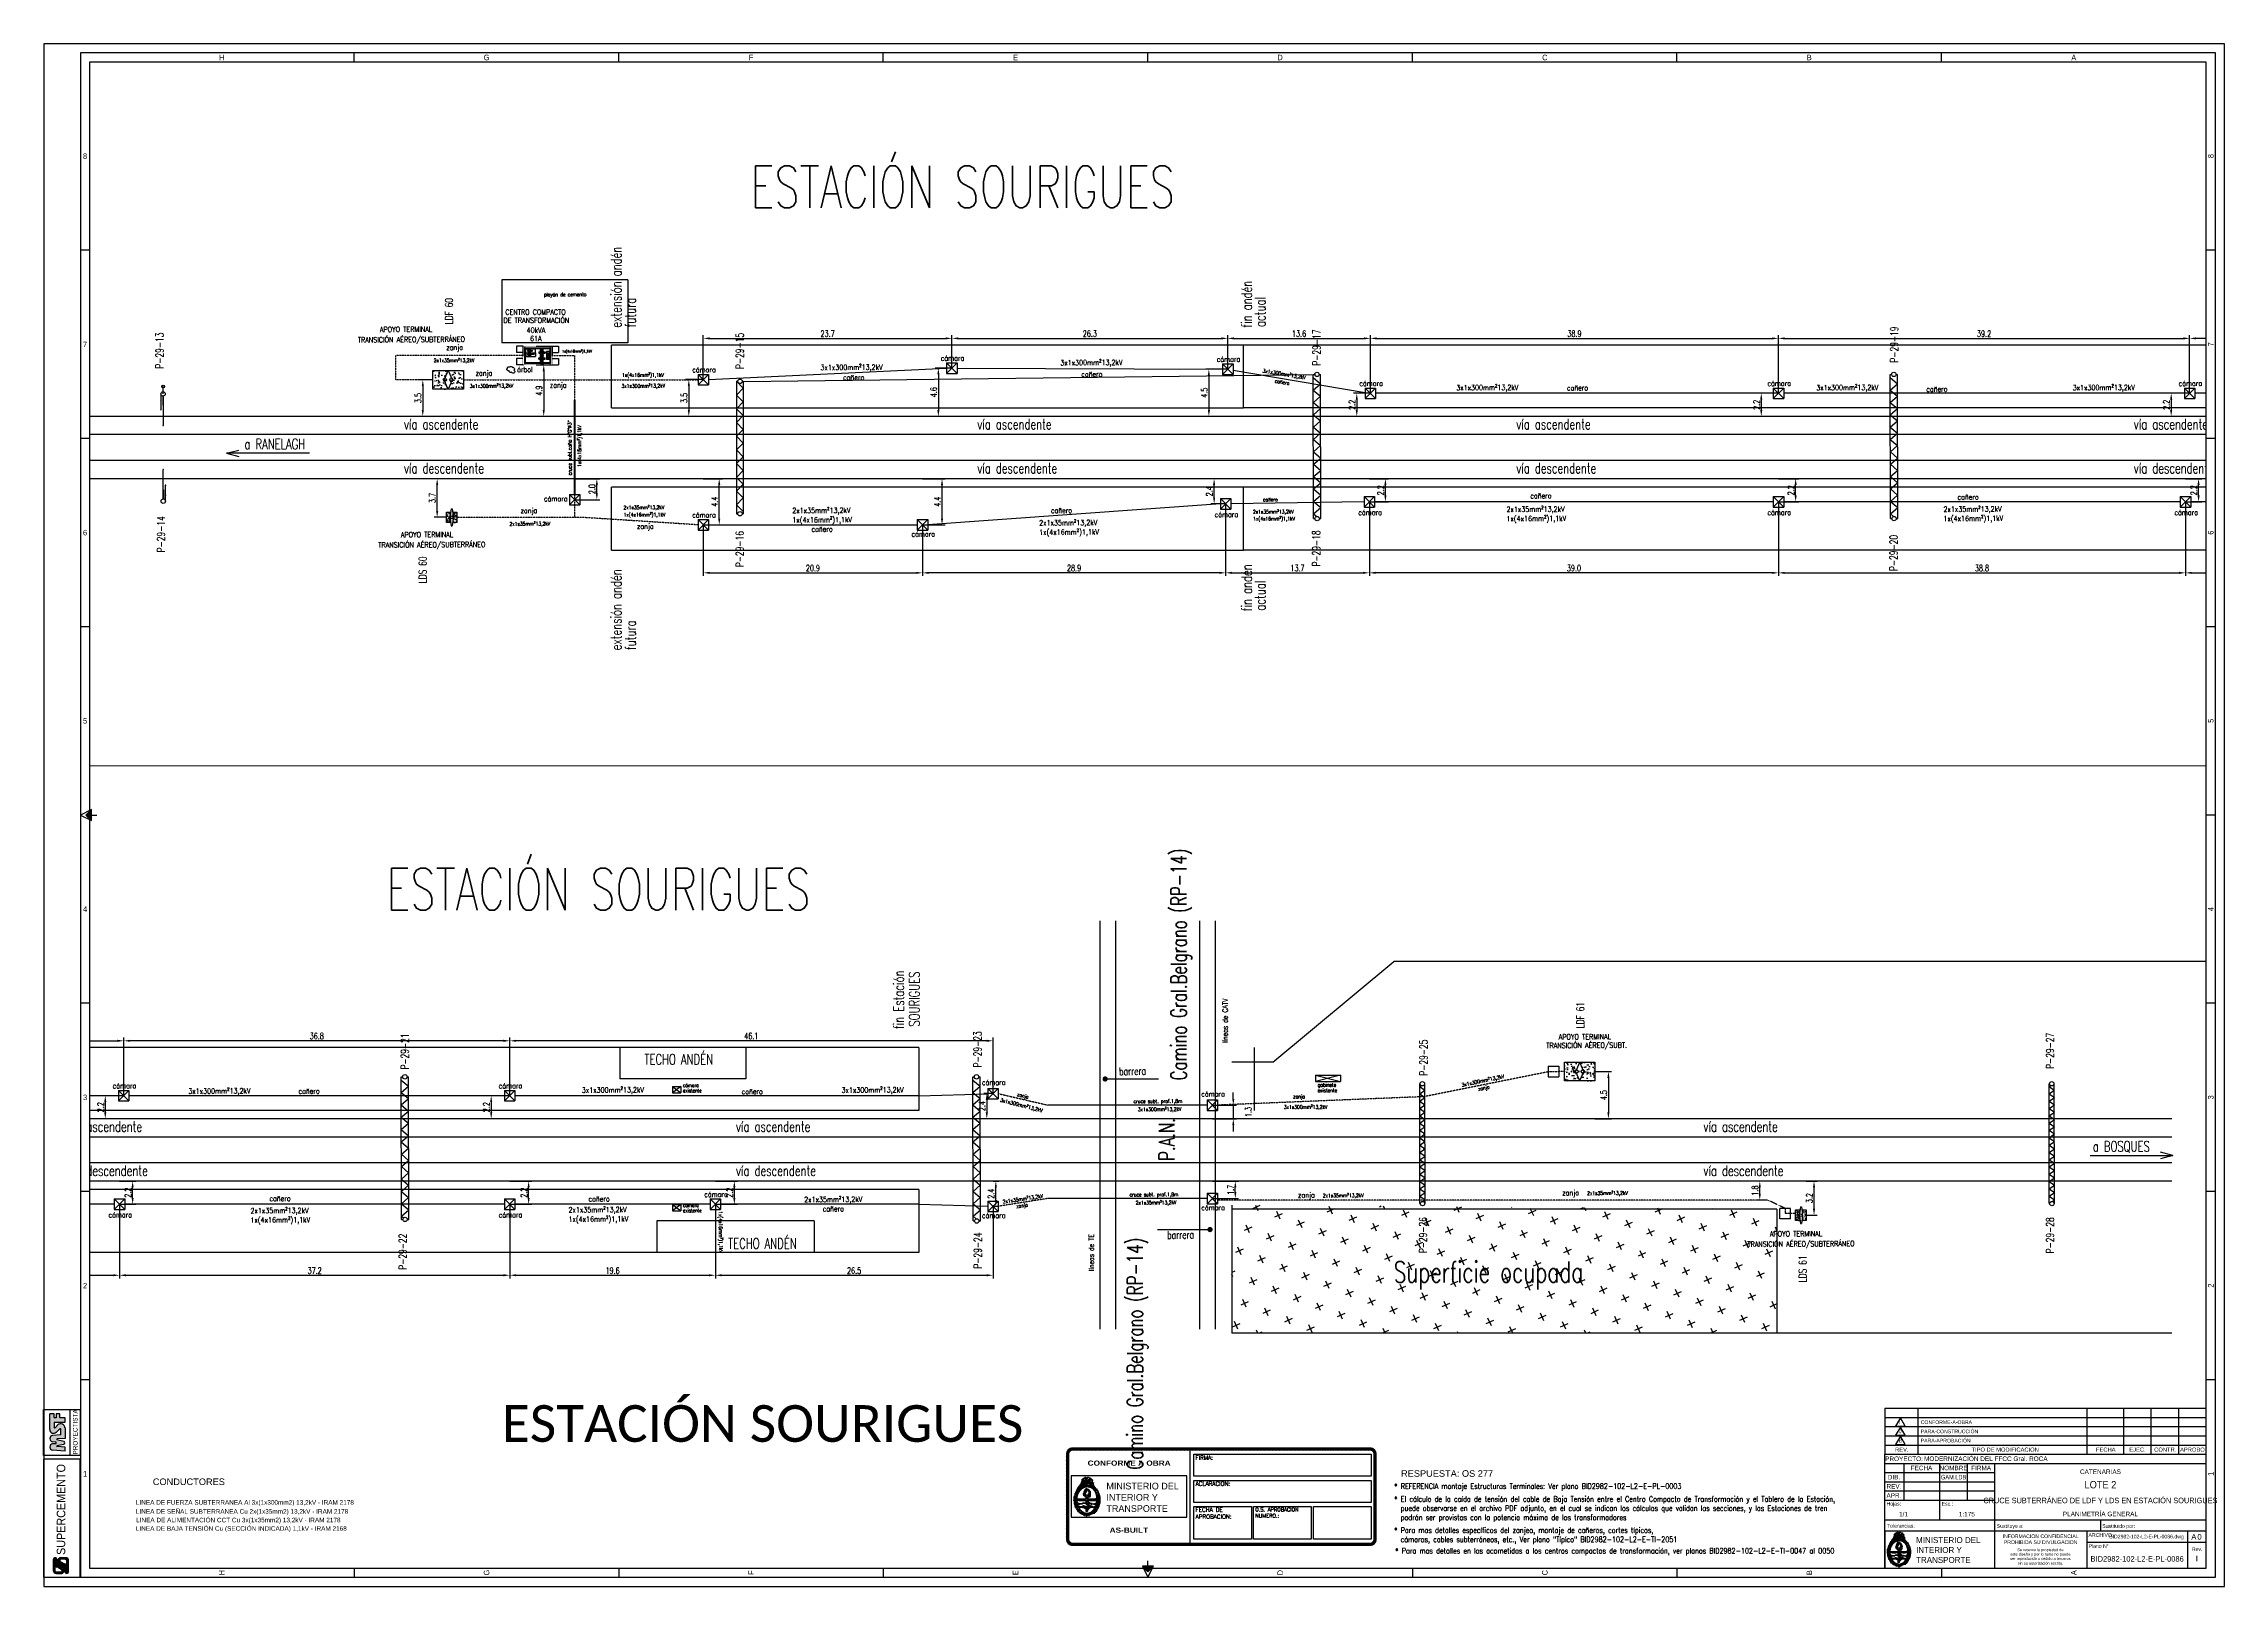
# Paper-space layout 'Layout1' of a CAD drawing. Header units: millimetres. Extents: x 110 to 1298, y 305 to 1145.
# The model-space entities are those that its viewports show. They can reach past a viewport. Long polylines and large blocks are cut down to what shows.
import ezdxf
from ezdxf.enums import TextEntityAlignment as Align

# ---------------------------------------------------------------- set-up
doc = ezdxf.new("R2010")
doc.units = ezdxf.units.MM
doc.linetypes.add('HIDDEN2', pattern=[4.7625, 3.175, -1.5875])
for name, color, linetype in [('0_FORMATO', 7, 'Continuous'), ('C142', 142, 'Continuous'), ('E4_ESQUEMAS', 2, 'Continuous'), ('LINEA02', 8, 'Continuous'), ('M_DIM', 1, 'Continuous'), ('postes catenaria', 4, 'Continuous'), ('TEXTO', 7, 'Continuous'), ('textos', 7, 'Continuous'), ('Textos catenaria', 7, 'Continuous')]:
    doc.layers.add(name, color=color, linetype=linetype)
doc.styles.add('ARIAL', font='arial.ttf', dxfattribs={"width": 0.7})
doc.styles.add('progresivas', font='calibri.ttf')
doc.styles.add('ROMAN_SIMPLEX', font='ROMANS')
doc.styles.add('SANSSERIF', font='SAS_____.PFB', dxfattribs={"height": 0.4})
doc.styles.add('SIMPLEX', font='simplex.shx', dxfattribs={"width": 0.75})
doc.styles.add('STYLE1', font='arial.ttf')
doc.styles.add('TEXTO_SELLO', font='')
doc.styles.get('TEXTO_SELLO').set_extended_font_data('Arial Black', bold=True)
doc.linetypes.add('FENCELINE1', pattern='A,6.35,-2.54,[133,ltypeshp.shx,S=2.54,R=0,X=-2.54,Y=0],-2.54,25.4', length=36.83)
doc.dimstyles.new('COTA-100', dxfattribs={"dimscale": 3, "dimtxt": 0.2, "dimasz": 0.2, "dimexe": 0.1, "dimexo": 0, "dimgap": 0.05, "dimtad": 1, "dimdec": 1, "dimzin": 0, "dimdsep": 46, "dimtxsty": 'SIMPLEX', "dimcen": 0.1, "dimclrd": 256, "dimclre": 256, "dimclrt": 256, "dimazin": 0, "dimtm": 1e-09, "dimtfac": 0.714286, "dimtdec": 1, "dimtmove": 2, "dimatfit": 2, "dimfxl": 0, "dimtolj": 1, "dimtzin": 0, "dimarcsym": 0})
pattern_1 = [(50, (-2624.04677, -773.78864), (0.45546167, -0.039847714), [0.047625, -0.523875]), (355, (-2624.04677, -773.78864), (-0.088107065, 0.47764161), [0.0381, -0.4191]), (100.451, (-2624.0088, -773.79196), (0.367356254, 0.43779172), [0.040475, -0.445225]), (46.1842, (-2624.04677, -773.66164), (0.6776976, -0.10510582), [0.0714375, -0.7858125]), (96.6356, (-2623.9903, -773.6704), (0.59351059, 0.61856389), [0.0607125, -0.6678375]), (351.184, (-2624.0468, -773.66164), (0.59351151, 0.6185628), [0.05715, -0.62865]), (21, (-2623.98327, -773.6934), (0.3790372, -0.255663796), [0.047625, -0.523875]), (326, (-2623.98327, -773.6934), (0.15450507, 0.460469915), [0.0381, -0.4191]), (71.4514, (-2623.9517, -773.7147), (0.53354123, 0.204807144), [0.040475, -0.445225]), (37.5, (-2624.04677, -773.78864), (0.007721508, 0.211387597), [0, -0.41402, 0, -0.42545, 0, -0.4206875]), (7.5, (-2624.04677, -773.78864), (0.167049156, 0.250451437), [0, -0.24257, 0, -0.404495, 0, -0.1603375]), (327.5, (-2624.18837, -773.78864), (0.338976488, -0.01432186), [0, -0.15875, 0, -0.4953, 0, -0.657225]), (317.5, (-2624.25187, -773.78864), (0.370322953, 0.063566228), [0, -0.206375, 0, -0.32893, 0, -0.466725])]

# ---------------------------------------------------------------- blocks, each defined once
blk = doc.blocks.new('ROTULO_CARATULA')
at = {"layer": '0_FORMATO', "color": 255}
for p, q in [((0, 0), (0, 62)), ((0, 52), (60, 52)), ((10.6, 37), (10.6, 57)), ((30, 37), (30, 57)), ((45, 37), (45, 57)), ((60, 0), (60, 57)), ((0, 47), (60, 47)), ((0, 42), (60, 42)), ((0, 37), (60, 37)), ((30, 26), (30, 37)), ((175, 26), (0, 26)), ((117.5, 26), (117.5, 20)), ((175, 20), (0, 20)), ((0, 19.4), (0, 0)), ((60, 0), (60, 19.2)), ((110, 20), (110, 0)), ((175, 14), (110, 14)), ((165, 20), (165, 0)), ((0, 0), (175, 0))]:
    blk.add_line(p, q, dxfattribs=at)
at = {"layer": '0_FORMATO', "color": 7}
for p, q in [((0, 62), (175, 62)), ((0, 57), (175, 57))]:
    blk.add_line(p, q, dxfattribs=at)
at = {"layer": '0_FORMATO', "color": 253}
for p, q in [((0, 19.9), (0, 17.7)), ((2.2, 11.9), (2.3, 12.2)), ((2.2, 11.7), (2.2, 11.9)), ((2.3, 12.2), (2.4, 12.4)), ((2.4, 12.4), (2.5, 12.6)), ((2.5, 12.6), (2.6, 12.8)), ((2.6, 12.8), (2.7, 13.1)), ((2.7, 13.1), (2.8, 13.3)), ((2.8, 13.3), (3, 13.5)), ((3, 13.5), (3.1, 13.8)), ((3.1, 13.8), (3.2, 14)), ((3.2, 14), (3.3, 14.2)), ((3.3, 14.2), (3.4, 14.4)), ((3.4, 14.4), (3.6, 14.6)), ((3.6, 14.6), (3.7, 14.9)), ((3.7, 14.9), (3.8, 15.1)), ((3.8, 15.1), (4, 15.3)), ((4, 15.3), (4.1, 15.5)), ((4.1, 15.5), (4.3, 15.7)), ((4.3, 15.7), (4.4, 16)), ((4.4, 16), (4.6, 16.2)), ((4.6, 16.2), (4.7, 16.4)), ((4.7, 16.4), (4.9, 16.6)), ((4.9, 16.6), (5, 16.8)), ((5, 16.8), (5.2, 17)), ((5.2, 18.2), (6, 19.1)), ((5.4, 18), (5.2, 18.2)), ((5.2, 17.4), (5.4, 17.7)), ((5.2, 17), (5.3, 17.2)), ((5.3, 17.2), (5.5, 17.4)), ((5.5, 17.9), (5.4, 18)), ((5.4, 17.7), (5.5, 17.8)), ((5.5, 17.8), (5.5, 17.9)), ((6, 19.1), (6.3, 19)), ((6.3, 19), (6.4, 19.1)), ((6.4, 19.1), (6.6, 19.3)), ((6.6, 19.3), (7.4, 18.8)), ((7.4, 18.8), (7.7, 19.3)), ((7.7, 19.3), (7.9, 18.8)), ((7.9, 18.8), (8.2, 19.6)), ((8.2, 19.6), (9.6, 19.1)), ((9.6, 19.1), (9.3, 18.2)), ((9.3, 18.2), (10.4, 18.2)), ((10.4, 18.2), (10.1, 16.6)), ((10.1, 16.6), (10.4, 16.7)), ((10.4, 16.7), (10.7, 16.8)), ((10.7, 16.8), (10.9, 16.9)), ((10.8, 16.6), (10.7, 16.4)), ((10.7, 16.4), (10.7, 16.2)), ((10.7, 16.2), (10.8, 16)), ((11, 17), (10.8, 16.8)), ((10.8, 16.8), (10.8, 16.6)), ((10.8, 16), (10.8, 15.8)), ((10.8, 15.8), (10.9, 15.6)), ((10.9, 15.6), (11, 15.4)), ((11, 15.4), (11.2, 15.2)), ((11.2, 15.2), (11.3, 14.9)), ((11.3, 14.9), (11.5, 14.7)), ((11.5, 14.7), (11.6, 14.5)), ((11.6, 14.5), (11.8, 14.2)), ((11.8, 14.2), (12, 14)), ((12, 14), (12.2, 13.8)), ((12.2, 13.8), (12.3, 13.6)), ((12.3, 13.6), (12.5, 13.4)), ((12.5, 13.4), (12.7, 13.2)), ((12.7, 13.2), (12.8, 13)), ((12.8, 13), (12.9, 12.8)), ((12.9, 12.8), (13, 12.6)), ((13, 12.6), (13.1, 12.5)), ((13.1, 12.5), (13.2, 12.3)), ((13.2, 12.3), (13.3, 12.1)), ((13.3, 12.1), (13.4, 11.9)), ((1.6, 9.3), (1.7, 9.6)), ((1.6, 9.1), (1.6, 9.3)), ((1.6, 8.8), (1.6, 9.1)), ((1.6, 8.6), (1.6, 8.8)), ((1.6, 8.3), (1.6, 8.6)), ((1.6, 8.1), (1.6, 8.3)), ((1.6, 7.8), (1.6, 8.1)), ((1.6, 7.6), (1.6, 7.8)), ((1.7, 7.3), (1.6, 7.6)), ((1.7, 10), (1.8, 10.3)), ((1.7, 9.8), (1.7, 10)), ((1.7, 9.6), (1.7, 9.8)), ((1.7, 7.1), (1.7, 7.3)), ((1.8, 6.8), (1.7, 7.1)), ((1.8, 10.5), (1.9, 10.8)), ((1.8, 10.3), (1.8, 10.5)), ((1.8, 6.6), (1.8, 6.8)), ((1.9, 6.3), (1.8, 6.6)), ((1.9, 11), (2, 11.2)), ((1.9, 10.8), (1.9, 11)), ((1.9, 6.1), (1.9, 6.3)), ((2, 5.8), (1.9, 6.1)), ((2, 11.2), (2.1, 11.5)), ((2.1, 5.6), (2, 5.8)), ((2.1, 11.5), (2.2, 11.7)), ((2.2, 5.3), (2.1, 5.6)), ((2.3, 5.1), (2.2, 5.3)), ((2.4, 4.8), (2.3, 5.1)), ((2.6, 4.5), (2.4, 4.8)), ((2.7, 4.3), (2.6, 4.5)), ((2.8, 4.1), (2.7, 4.3)), ((3, 3.8), (2.8, 4.1)), ((3.1, 3.6), (3, 3.8)), ((3.3, 3.4), (3.1, 3.6)), ((3.4, 3.2), (3.3, 3.4)), ((3.6, 3), (3.4, 3.2)), ((3.8, 2.8), (3.6, 3)), ((4, 2.6), (3.8, 2.8)), ((4.2, 2.4), (4, 2.6)), ((4.4, 2.2), (4.2, 2.4)), ((4.7, 2), (4.4, 2.2)), ((4.9, 1.9), (4.7, 2)), ((5.1, 1.7), (4.9, 1.9)), ((5.4, 1.6), (5.1, 1.7)), ((5.6, 1.5), (5.4, 1.6)), ((8.5, 1.8), (5.5, 2.1)), ((5.5, 2.1), (6.8, 1.3)), ((5.8, 1.4), (5.6, 1.5)), ((6.1, 1.3), (5.8, 1.4)), ((6.3, 1.3), (6.1, 1.3)), ((6.6, 1.3), (6.3, 1.3)), ((6.8, 1.3), (6.6, 1.3)), ((6.8, 1.3), (8.5, 1.8)), ((7.1, 1.3), (6.8, 1.3)), ((7.3, 1.2), (7.1, 1.3)), ((7.5, 1), (7.3, 1.2)), ((7.5, 0.8), (7.5, 1)), ((7.7, 0.5), (7.5, 0.8)), ((8.2, 1.3), (7.7, 0.5)), ((9.6, 1.6), (8.2, 1.3)), ((10.4, 2.6), (8.8, 1.8)), ((8.8, 1.8), (9.6, 1.6)), ((10.1, 1.8), (10.4, 2.6)), ((10.4, 1.9), (10.1, 1.8)), ((10.6, 2), (10.4, 1.9)), ((10.8, 2.1), (10.6, 2)), ((11, 2.3), (10.8, 2.1)), ((11.2, 2.4), (11, 2.3)), ((11.4, 2.5), (11.2, 2.4)), ((11.6, 2.7), (11.4, 2.5)), ((11.8, 2.9), (11.6, 2.7)), ((12, 3), (11.8, 2.9)), ((12.1, 3.2), (12, 3)), ((12.3, 3.4), (12.1, 3.2)), ((12.4, 3.6), (12.3, 3.4)), ((12.6, 3.8), (12.4, 3.6)), ((12.7, 4), (12.6, 3.8)), ((12.8, 4.2), (12.7, 4)), ((13, 4.4), (12.8, 4.2)), ((13.1, 4.6), (13, 4.4)), ((13.2, 4.8), (13.1, 4.6)), ((13.3, 5), (13.2, 4.8)), ((13.4, 5.3), (13.3, 5)), ((13.4, 11.9), (13.5, 11.6)), ((13.5, 5.5), (13.4, 5.3)), ((13.5, 11.6), (13.6, 11.4)), ((13.6, 5.7), (13.5, 5.5)), ((13.6, 11.4), (13.7, 11.2)), ((13.7, 6.2), (13.6, 6)), ((13.6, 6), (13.6, 5.7)), ((13.7, 11.2), (13.7, 10.9)), ((13.7, 10.9), (13.8, 10.7)), ((13.8, 6.4), (13.7, 6.2)), ((13.8, 10.7), (13.8, 10.5)), ((13.8, 10.5), (13.9, 10.2)), ((13.9, 6.9), (13.8, 6.7)), ((13.8, 6.7), (13.8, 6.4)), ((13.9, 10.2), (13.9, 10)), ((13.9, 10), (14, 9.7)), ((14, 7.7), (13.9, 7.4)), ((13.9, 7.4), (13.9, 7.2)), ((13.9, 7.2), (13.9, 6.9)), ((14, 9.7), (14, 9.5)), ((14, 9.5), (14, 9.2)), ((14, 9.2), (14, 9)), ((14, 9), (14, 8.7)), ((14, 8.7), (14, 8.5)), ((14, 8.5), (14, 8.2)), ((14, 8.2), (14, 7.9)), ((14, 7.9), (14, 7.7))]:
    blk.add_line(p, q, dxfattribs=at)
at = {"layer": '0_FORMATO'}
blk.add_line((60, 19.2), (60, 21.6), dxfattribs=at)
at = {"layer": '0_FORMATO', "color": 253}
for points in [[(0, 19.9), (0, 19.9)], [(2.2, 12.2), (2.2, 11.9), (2.2, 11.6), (2.2, 11.4), (2.3, 11.2), (2.5, 11.1), (2.7, 10.9), (2.5, 11.4), (3.3, 11.1), (2.2, 12.2)], [(3.3, 14.4), (3.1, 14.1), (3, 13.9), (2.8, 13.6), (2.7, 13.4), (2.6, 13.1), (2.6, 12.8), (2.5, 12.6), (2.5, 12.3), (2.5, 12), (2.6, 12.2), (2.7, 12.4), (2.9, 12.6), (3, 12.9), (3.1, 13.1), (3.2, 13.4), (3.3, 13.7), (3.3, 13.9), (3.3, 14.2), (3.3, 14.4)], [(2.7, 8.9), (7.4, 8.9), (7.4, 10), (7.2, 10.1), (7.1, 10.3), (6.9, 10.4), (6.8, 10.6), (6.7, 10.8), (6.6, 11), (6.5, 11.2), (6.5, 11.4), (6.4, 11.7), (6.4, 11.9), (6.4, 12.1), (6.4, 12.4), (6.4, 12.6), (6.5, 12.8), (6.6, 13), (6.6, 13.2), (6.8, 13.3), (6.9, 13.5), (7.1, 13.6), (7.2, 13.7), (7.4, 13.8), (7.7, 13.8), (7.9, 13.8), (8.1, 13.7), (8.3, 13.7), (8.5, 13.6), (8.6, 13.4), (8.8, 13.3), (8.9, 13.2), (9, 13), (9.1, 12.8), (9.2, 12.6), (9.3, 12.4), (9.3, 12.2), (9.4, 12), (9.4, 11.8), (9.4, 11.6), (9.3, 11.4), (9.3, 11.2), (9.2, 11), (9.1, 10.8), (9, 10.6), (8.9, 10.5), (8.8, 10.3), (8.6, 10.2), (8.4, 10.1), (8.2, 10), (8.2, 8.9), (12.6, 8.9), (12.6, 9.2), (12.6, 9.5), (12.6, 9.7), (12.5, 10), (12.5, 10.2), (12.5, 10.4), (12.4, 10.7), (12.4, 10.9), (12.3, 11.1), (12.3, 11.3), (12.2, 11.5), (12.1, 11.7), (12, 11.9), (12, 12.1), (11.9, 12.3), (11.8, 12.4), (11.7, 12.6), (11.6, 12.8), (11.5, 12.9), (11.4, 13.1), (11.3, 13.2), (11.2, 13.3), (11.1, 13.5), (10.9, 13.6), (10.8, 13.7), (10.7, 13.8), (10.6, 13.9), (10.4, 14), (10.3, 14.1), (10.1, 14.2), (10, 14.3), (9.9, 14.4), (9.7, 14.4), (9.6, 14.5), (9.4, 14.6), (9.3, 14.6), (9.1, 14.7), (9, 14.7), (8.8, 14.7), (8.7, 14.8), (8.5, 14.8), (8.3, 14.8), (8.2, 14.8), (8, 14.8), (7.9, 14.8), (7.7, 14.8), (7.6, 14.8), (7.4, 14.8), (7.2, 14.8), (7.1, 14.7), (6.9, 14.7), (6.8, 14.7), (6.6, 14.6), (6.5, 14.6), (6.3, 14.5), (6.2, 14.5), (6, 14.4), (5.9, 14.3), (5.7, 14.2), (5.6, 14.1), (5.4, 14.1), (5.3, 14), (5.1, 13.9), (5, 13.7), (4.9, 13.6), (4.7, 13.5), (4.6, 13.4), (4.5, 13.3), (4.3, 13.1), (4.2, 13), (4.1, 12.8), (4, 12.7), (3.9, 12.5), (3.8, 12.3), (3.7, 12.2), (3.6, 12), (3.5, 11.8), (3.4, 11.6), (3.3, 11.4), (3.2, 11.2), (3.2, 11), (3.1, 10.8), (3, 10.6), (3, 10.4), (2.9, 10.2), (2.9, 9.9), (2.8, 9.7), (2.8, 9.4), (2.8, 9.2), (2.7, 8.9)], [(2.7, 12.2), (3.3, 11.7), (3.3, 12.2), (2.7, 12.2)], [(3, 13.6), (2.9, 13.2), (2.9, 13), (2.9, 12.7), (3.1, 12.5), (3.3, 12.2), (3.2, 12.5), (3.3, 12.7), (3.6, 12.8), (3, 13.6)], [(3.3, 13.3), (3.3, 13), (3.3, 12.9), (3, 12.8), (3.3, 12), (3.5, 12.2), (3.6, 12.5), (3.6, 12.7), (3.6, 12.9), (3.5, 13.1), (3.3, 13.3)], [(3.8, 14.1), (3.8, 13.8), (3.8, 13.7), (3.6, 13.6), (3.3, 13.6), (4.1, 13), (4.7, 14.1), (3.8, 14.1)], [(3.6, 14.7), (3.8, 14.4), (3.6, 14.7)], [(3.8, 15), (3.8, 14.6), (3.7, 14.3), (3.8, 14.1), (3.9, 13.8), (4.1, 13.6), (4.1, 13.9), (4.2, 14.1), (4.3, 14.1), (4.7, 14.1), (4.4, 15), (3.8, 15)], [(4.4, 15.5), (4.7, 13.9), (5.5, 14.7), (4.4, 15.5)], [(4.7, 15.8), (4.7, 14.7), (5.7, 15), (5.5, 15.8), (4.7, 15.8)], [(6.3, 18.8), (5.5, 17.2), (4.9, 17.2), (4.9, 15.5), (5.2, 15.5), (5.4, 15.4), (5.5, 15.3), (5.4, 15.1), (5.2, 15), (5.4, 14.9), (5.7, 14.9), (5.9, 14.9), (6.2, 14.9), (6.5, 14.9), (6.8, 15), (7.1, 15), (7.4, 15.1), (7.7, 15.2), (7.9, 15.3), (8.2, 15.4), (8.4, 15.5), (8.6, 15.6), (8.8, 15.8), (5.7, 15.2), (6.3, 18.8)], [(6, 19.1), (5.2, 18.2), (5.5, 18.2), (5.8, 18.2), (5.9, 18.3), (6, 18.5), (6.1, 18.8), (6, 19.1)], [(5.7, 17.4), (5.5, 16.1), (5.7, 16.3), (5.8, 16.5), (5.9, 16.7), (5.9, 16.9), (5.9, 17.1), (5.7, 17.4)], [(5.7, 16.1), (5.7, 15.2), (6.3, 15.2), (6.3, 16.1), (5.7, 16.1)], [(6.6, 18.2), (6, 16.9), (6.2, 17.1), (6.4, 17.4), (6.5, 17.6), (6.6, 17.9), (6.6, 18.2)], [(6, 16.3), (6.8, 16.3), (6.6, 17.4), (7.7, 17.4), (7.4, 16.6), (8.2, 16.6), (7.9, 17.4), (8.8, 17.4), (8.8, 17), (8.8, 16.8), (9, 16.6), (9.3, 16.3), (9.3, 16.6), (9.2, 16.9), (9.1, 17.1), (9, 17.3), (8.9, 17.5), (8.8, 17.6), (8.6, 17.8), (8.5, 17.9), (8.3, 18), (8.2, 18), (8, 18.1), (7.9, 18.1), (7.7, 18.1), (7.5, 18), (7.4, 18), (7.2, 17.9), (7.1, 17.8), (6.9, 17.7), (6.7, 17.5), (6.6, 17.4), (6.5, 17.2), (6.3, 17), (6.2, 16.8), (6.1, 16.6), (6, 16.3)], [(6, 16.3), (6, 15.5), (6.6, 16.1), (7.4, 15.8), (7.1, 16), (6.9, 16.2), (6.7, 16.3), (6.4, 16.3), (6, 16.3)], [(6.8, 13.3), (7.7, 13), (6.3, 11.1), (9, 10.9), (8.2, 11.1), (9, 11.4), (9, 11.7), (8.9, 12), (8.8, 12.2), (8.8, 12.5), (8.7, 12.7), (8.6, 12.9), (8.4, 13.1), (8.3, 13.2), (8.1, 13.3), (7.9, 13.4), (7.7, 13.4), (7.5, 13.4), (7.2, 13.4), (6.8, 13.3)], [(6.6, 12.5), (6.3, 11.7), (6.6, 12.5)], [(6.5, 15.1), (6.7, 15.1), (6.5, 15.1)], [(8.2, 19.6), (8.1, 19.3), (7.9, 19.1), (7.8, 19.1), (7.6, 19.2), (7.4, 19.3), (6.6, 19.3), (6.7, 19.1), (6.8, 18.9), (7, 18.7), (7.1, 18.6), (7.3, 18.5), (7.5, 18.4), (7.7, 18.4), (7.9, 18.4), (8.2, 18.4), (8.4, 18.4), (8.6, 18.5), (8.9, 18.6), (9.1, 18.6), (9.3, 18.7), (9.6, 18.8), (8.2, 19.6)], [(6.6, 17.4), (6.7, 17.1), (6.8, 16.9), (7, 16.7), (7.1, 16.6), (7.4, 16.5), (7.6, 16.4), (7.9, 16.3), (7.7, 17.4), (6.6, 17.4)], [(6.6, 16.1), (6.6, 15.5), (7.1, 15.5), (6.6, 16.1)], [(6.8, 13.9), (6.6, 12.8), (7.4, 13.9), (6.8, 13.9)], [(6.8, 17.4), (6.8, 16.9), (7.4, 16.9), (7.4, 17.4), (6.8, 17.4)], [(6.8, 12.2), (7.7, 13), (7.3, 13), (7.1, 12.9), (7, 12.8), (6.9, 12.5), (6.8, 12.2)], [(6.9, 18.3), (7, 18.2), (6.9, 18.3)], [(7.4, 15.5), (8.8, 15.8), (8.8, 15), (9, 15.1), (9.3, 15.1), (9.5, 15.2), (9.7, 15.2), (9.9, 15.2), (10.1, 15.2), (10.1, 15.1), (10.2, 14.9), (10.1, 14.7), (10.9, 15), (10.9, 15.5), (10.8, 15.6), (10.6, 15.6), (10.4, 15.7), (10.1, 15.8), (9.9, 15.9), (9.7, 16), (9.5, 16.1), (9.2, 16.2), (9, 16.2), (8.8, 16.3), (8.6, 16.3), (8.4, 16.3), (8.2, 16.3), (8, 16.3), (7.9, 16.2), (7.7, 16.1), (7.6, 15.9), (7.5, 15.8), (7.4, 15.5)], [(7.4, 14.1), (8.2, 13.9), (7.4, 14.1)], [(7.6, 13.8), (7.8, 13.7), (7.6, 13.8)], [(7.7, 16.1), (7.9, 15.8), (7.7, 16.1)], [(7.8, 19.2), (7.8, 19), (7.8, 19.2)], [(7.9, 17.4), (7.9, 16.9), (8.8, 16.9), (8.8, 17.4), (7.9, 17.4)], [(7.9, 13.9), (8.8, 13.3), (7.9, 13.9)], [(8.2, 16.9), (9, 16.3), (8.2, 16.9)], [(8.5, 18.5), (8.5, 18), (9, 18), (8.5, 18.5)], [(8.8, 18), (9.9, 16.3), (9.8, 16.6), (9.6, 16.9), (9.5, 17.2), (9.4, 17.4), (9.2, 17.6), (9, 17.8), (8.8, 18)], [(8.8, 13.3), (8.8, 12), (8.8, 13.3)], [(9, 18.8), (9.3, 15.8), (10.7, 15.5), (10.7, 16.6), (10.1, 16.6), (10.4, 18.2), (9, 18.8)], [(9, 15.2), (10.4, 15), (9, 15.2)], [(9, 12.5), (9.3, 10.3), (9.4, 10.6), (9.5, 10.9), (9.5, 11.2), (9.5, 11.4), (9.4, 11.7), (9.3, 12), (9.2, 12.2), (9, 12.5)], [(9.1, 12.9), (9.2, 12.7), (9.1, 12.9)], [(9.7, 17.2), (9.8, 17.1), (9.7, 17.2)], [(10.1, 14.7), (11.5, 13), (12, 13.6), (12.9, 13), (12.6, 13.9), (11.2, 13.6), (11.2, 13.9), (11.1, 14.2), (10.9, 14.3), (10.7, 14.5), (10.5, 14.6), (10.1, 14.7)], [(10.7, 15), (12, 13.6), (12, 13.9), (11.9, 14.2), (11.8, 14.5), (11.7, 14.6), (11.5, 14.8), (11.3, 14.9), (11, 14.9), (10.7, 15)], [(11.4, 13.8), (11.6, 13.7), (11.4, 13.8)], [(12, 13.6), (11.9, 13.3), (11.8, 13), (11.8, 12.8), (11.9, 12.6), (12, 12.5), (12.3, 12.3), (12.6, 12.2), (12, 11.7), (12.3, 10.9), (13.4, 10.9), (13.1, 13), (12, 13.6)], [(12.2, 12.1), (12.4, 12), (12.2, 12.1)], [(13.1, 12.2), (13.1, 12), (13.1, 11.8), (13.1, 11.5), (13, 11.3), (12.9, 11.1), (12.9, 10.8), (12.9, 10.6), (12.8, 10.4), (12.9, 10.2), (12.9, 10.1), (13, 9.9), (13.2, 9.8), (13.4, 9.8), (12.9, 10.3), (14, 10.3), (13.1, 12.2)], [(12.9, 12.5), (13.1, 12.2), (12.9, 12.5)], [(1.4, 10.3), (1.4, 8.1), (1.6, 8.9), (2.5, 9.2), (2.3, 9.4), (2.2, 9.5), (2.1, 9.6), (2.1, 9.6), (2.2, 9.7), (2.5, 9.8), (1.4, 10.3)], [(6, 11.7), (6.1, 11.4), (6.2, 11.1), (6.3, 10.9), (6.4, 10.7), (6.6, 10.6), (6.8, 10.5), (7.1, 10.4), (7.4, 10.3), (7.4, 8.9), (2.7, 8.9), (2.8, 9.2), (2.8, 9.5), (2.8, 9.7), (2.8, 10), (2.9, 10.3), (2.9, 10.5), (2.8, 10.8), (2.7, 11), (2.6, 11.2), (2.5, 11.4), (2.7, 10.9), (1.9, 11.1), (1.6, 10), (2.2, 10.6), (1.9, 9.2), (2.5, 7.6), (2.7, 8.7), (7.4, 8.7), (7.4, 6.8), (7.9, 8.7), (8.2, 8.7), (8.5, 8.7), (8.7, 8.7), (9, 8.7), (9.3, 8.7), (9.5, 8.7), (9.8, 8.7), (10.1, 8.7), (10.3, 8.7), (10.6, 8.7), (10.9, 8.7), (11.1, 8.7), (11.4, 8.7), (11.6, 8.6), (11.9, 8.6), (12.1, 8.5), (12.4, 8.4), (12.6, 8.3), (12.8, 8.2), (13.1, 8.1), (13.3, 7.9), (13.5, 7.8), (13.7, 7.6), (12.6, 7.8), (12, 4.8), (10.7, 5.1), (11.5, 4.6), (10.1, 2.6), (11.2, 2.6), (12.6, 5.9), (13.7, 5.7), (12.9, 6.2), (12.9, 7.3), (13.7, 6.5), (14, 10.3), (13.1, 8.4), (13.1, 9.5), (12.9, 9.4), (12.6, 9.3), (12.4, 9.2), (12.1, 9.1), (11.8, 9), (11.6, 9), (11.3, 8.9), (11, 8.9), (10.7, 8.9), (10.5, 8.9), (10.2, 8.9), (9.9, 8.9), (9.6, 8.9), (9.3, 8.9), (9, 8.9), (8.8, 8.9), (8.5, 8.9), (8.2, 8.9), (7.9, 8.9), (8.5, 10.6), (7.1, 11.1), (7.1, 10.8), (7, 10.7), (6.9, 10.6), (6.6, 10.6), (6.3, 10.6), (6, 11.7)], [(1.6, 8.9), (1.7, 8.6), (1.8, 8.3), (1.8, 8.1), (2, 7.9), (2.2, 7.7), (2.5, 7.6), (1.9, 8.1), (2.5, 8.9), (1.6, 8.9)], [(1.6, 7.8), (1.6, 6.5), (1.9, 7.3), (2.5, 6.8), (2.5, 7.1), (2.5, 7.3), (2.3, 7.5), (2.2, 7.6), (1.9, 7.7), (1.6, 7.8)], [(1.9, 7.3), (1.6, 6.2), (2.7, 6.2), (1.9, 7.3)], [(1.9, 10.6), (1.9, 10), (2.5, 10), (1.9, 10.6)], [(2.7, 6.8), (1.9, 5.7), (3, 5.4), (2.7, 6.8)], [(1.9, 5.1), (3.3, 4.8), (3, 5.9), (1.9, 5.1)], [(2, 11.8), (2.1, 11.6), (2, 11.8)], [(2.1, 9.7), (2.3, 9.6), (2.1, 9.7)], [(2.1, 8.3), (2.3, 8.2), (2.1, 8.3)], [(2.3, 5.2), (2.4, 5), (2.3, 5.2)], [(2.5, 4.3), (4.4, 3.5), (4.4, 4.8), (4.1, 4.9), (3.8, 5), (3.6, 5), (3.3, 4.9), (3.1, 4.8), (2.9, 4.7), (2.7, 4.5), (2.5, 4.3)], [(2.7, 8.7), (3, 8.6), (3.2, 8.5), (3.5, 8.4), (3.8, 8.4), (4, 8.4), (4.3, 8.3), (4.6, 8.3), (4.9, 8.3), (5.2, 8.3), (5.5, 8.3), (5.7, 8.3), (6, 8.3), (6.3, 8.4), (6.6, 8.4), (6.9, 8.4), (7.1, 8.4), (7.4, 8.4), (7.1, 8.5), (6.9, 8.6), (6.6, 8.6), (6.4, 8.7), (6.1, 8.7), (5.8, 8.7), (5.5, 8.7), (5.2, 8.7), (5, 8.7), (4.7, 8.7), (4.4, 8.7), (4.1, 8.7), (3.8, 8.7), (3.5, 8.7), (3.3, 8.7), (3, 8.7), (2.7, 8.7)], [(2.7, 8.4), (2.8, 8.1), (2.8, 7.9), (2.9, 7.6), (3, 7.4), (3.1, 7.3), (3.3, 7.1), (3.4, 7), (3.6, 7), (3.7, 6.9), (3.9, 6.8), (4.1, 6.8), (4.3, 6.8), (4.5, 6.8), (4.7, 6.8), (4.9, 6.8), (5.2, 6.9), (5.4, 6.9), (5.6, 7), (5.8, 7), (6.1, 7.1), (6.3, 7.1), (6.5, 7.2), (6.7, 7.2), (7, 7.2), (7.2, 7.3), (7.4, 7.3), (7.4, 8.4), (2.7, 8.4)], [(2.7, 7.3), (3, 7), (2.7, 7.3)], [(2.7, 7), (3, 6.8), (2.7, 7)], [(2.7, 4.6), (2.9, 4.3), (3, 4), (3.1, 3.9), (3.3, 3.7), (3.5, 3.6), (3.8, 3.5), (3.7, 3.8), (3.6, 4), (3.5, 4.2), (3.3, 4.3), (3.1, 4.5), (2.7, 4.6)], [(2.8, 10.4), (2.9, 10.2), (2.8, 10.4)], [(3, 6.2), (3.1, 6), (3.3, 5.9), (3.4, 5.8), (3.6, 5.7), (3.9, 5.6), (4.1, 5.5), (4.3, 5.4), (4.6, 5.4), (4.9, 5.3), (5.2, 5.3), (5.5, 5.3), (5.8, 5.3), (6.1, 5.2), (6.4, 5.2), (6.7, 5.2), (7, 5.3), (7.3, 5.3), (7.5, 5.3), (7.8, 5.3), (8.1, 5.3), (8.3, 5.3), (8.6, 5.4), (8.8, 5.4), (8.8, 6.2), (9, 6.1), (9.2, 6), (9.4, 5.9), (9.6, 5.8), (9.8, 5.7), (10, 5.6), (10.2, 5.5), (10.4, 5.4), (10.6, 5.3), (10.8, 5.3), (11, 5.3), (11.2, 5.3), (11.4, 5.3), (11.6, 5.4), (11.8, 5.4), (11.9, 5.6), (12.1, 5.7), (12.2, 5.9), (12.3, 6.2), (12.1, 6.2), (11.8, 6.3), (11.5, 6.3), (11.3, 6.4), (11, 6.4), (10.8, 6.5), (10.5, 6.5), (10.2, 6.6), (10, 6.7), (9.7, 6.7), (9.5, 6.8), (9.2, 6.8), (8.9, 6.8), (8.7, 6.9), (8.4, 6.9), (8.2, 6.9), (7.9, 6.9), (7.6, 6.8), (7.4, 6.8), (8.8, 6.5), (8.4, 6.4), (8.1, 6.4), (7.9, 6.4), (7.7, 6.4), (7.5, 6.6), (7.3, 6.8), (7.1, 7), (3, 6.2)], [(3, 6.2), (4.1, 6.5), (3.8, 6.6), (3.5, 6.6), (3.3, 6.5), (3, 6.2)], [(3, 3.7), (3.3, 2.9), (4.1, 3.2), (3, 3.7)], [(3.3, 5.4), (3.6, 5.1), (3.3, 5.4)], [(3.6, 3.2), (3.8, 2.9), (3.9, 2.7), (4.1, 2.6), (4.4, 2.5), (4.6, 2.4), (4.9, 2.4), (5.2, 2.4), (4.7, 3.5), (3.6, 3.2)], [(3.6, 2.9), (3.8, 2.6), (3.6, 2.9)], [(7.4, 2.9), (7.4, 4.6), (3.8, 4.8), (3.9, 4.6), (4.1, 4.4), (4.2, 4.2), (4.3, 4), (4.5, 3.8), (4.6, 3.6), (4.8, 3.4), (5, 3.3), (5.1, 3.1), (5.3, 3), (5.5, 2.9), (5.7, 2.8), (5.9, 2.7), (6.1, 2.6), (6.3, 2.5), (6.5, 2.4), (6.7, 2.3), (6.9, 2.3), (7.1, 2.3), (7.3, 2.2), (7.5, 2.2), (7.7, 2.2), (7.9, 2.2), (8.1, 2.2), (8.3, 2.2), (8.5, 2.3), (8.7, 2.3), (8.9, 2.4), (9.1, 2.4), (9.3, 2.5), (9.5, 2.6), (9.7, 2.7), (9.9, 2.8), (10.1, 2.9), (10.3, 3.1), (10.5, 3.2), (10.6, 3.4), (10.8, 3.5), (10.9, 3.7), (11.1, 3.9), (11.2, 4.1), (11.4, 4.3), (11.5, 4.6), (11.2, 4.7), (10.9, 4.8), (10.6, 4.9), (10.3, 4.9), (10.1, 4.9), (9.9, 4.9), (9.7, 4.9), (9.5, 4.8), (9.4, 4.8), (9.2, 4.7), (9, 4.6), (8.9, 4.5), (8.8, 4.4), (8.6, 4.2), (8.5, 4.1), (8.3, 3.9), (8.1, 3.7), (8, 3.5), (7.8, 3.3), (7.6, 3.1), (7.4, 2.9)], [(4.1, 6.8), (5.5, 6.5), (4.1, 6.8)], [(4.1, 4), (4.4, 3.7), (4.1, 4)], [(4.9, 2.9), (4.9, 2.6), (4.8, 2.5), (4.7, 2.4), (4.4, 2.4), (4.1, 2.4), (5.2, 1.8), (6.8, 1.8), (4.9, 2.9)], [(4.4, 3.7), (5.2, 2.9), (4.4, 3.7)], [(4.5, 5.2), (4.6, 5), (4.5, 5.2)], [(4.8, 5.3), (5, 5.2), (4.8, 5.3)], [(5.2, 5.1), (6.6, 5.4), (6.3, 5.5), (6, 5.6), (5.8, 5.6), (5.6, 5.5), (5.4, 5.4), (5.2, 5.1)], [(5.2, 2.9), (5.5, 2.6), (5.2, 2.9)], [(5.2, 2.1), (5.4, 1.8), (5.6, 1.6), (5.8, 1.5), (6, 1.3), (6.3, 1.2), (6.5, 1.1), (6.8, 1), (5.2, 2.1)], [(5.4, 2.3), (5.6, 2.2), (5.4, 2.3)], [(5.6, 6.8), (5.7, 6.7), (5.6, 6.8)], [(5.7, 7), (7.4, 7), (5.7, 7)], [(5.7, 5.4), (6.6, 4.8), (5.7, 5.4)], [(5.7, 2.6), (6, 2.4), (5.7, 2.6)], [(6, 7.3), (6.3, 7), (6, 7.3)], [(6.3, 10.9), (7.4, 10.6), (6.3, 10.9)], [(6.3, 5.4), (6.6, 5.1), (6.3, 5.4)], [(6.3, 4.8), (6.6, 4.6), (6.3, 4.8)], [(6.3, 2.4), (6.6, 2.1), (6.3, 2.4)], [(6.6, 10.9), (7.4, 11.4), (6.6, 10.9)], [(6.6, 10.3), (7.4, 10), (6.6, 10.3)], [(6.6, 5.7), (6.6, 5.1), (7.4, 5.1), (6.6, 5.7)], [(6.6, 4.6), (6.9, 4.6), (7.2, 4.7), (7.4, 4.8), (7.6, 4.9), (7.8, 5.1), (7.9, 5.4), (7.6, 5.3), (7.3, 5.3), (7.1, 5.2), (6.9, 5.1), (6.7, 4.9), (6.6, 4.6)], [(6.8, 4.8), (7.1, 4.6), (6.8, 4.8)], [(6.9, 1.6), (7, 1.5), (6.9, 1.6)], [(7.1, 7), (7.2, 6.7), (7.3, 6.5), (7.4, 6.4), (7.6, 6.3), (7.9, 6.2), (7.1, 7)], [(7.1, 1.8), (7.9, 1.6), (7.4, 0.7), (8.8, 1.8), (7.1, 1.8)], [(7.4, 4.6), (7.4, 3.2), (7.4, 4.6)], [(7.4, 3.2), (7.7, 2.9), (7.4, 3.2)], [(7.6, 1.5), (7.8, 1.4), (7.6, 1.5)], [(7.9, 5.1), (7.7, 3.2), (7.9, 5.1)], [(7.7, 3.2), (7.9, 2.9), (7.7, 3.2)], [(7.8, 0.8), (7.8, 0.6), (7.8, 0.8)], [(8.2, 11.4), (9, 11.1), (7.9, 10.9), (9.3, 10.3), (9.3, 11.4), (8.2, 11.4)], [(7.9, 10.3), (7.9, 8.9), (8.2, 10), (9.3, 10), (7.9, 10.3)], [(7.9, 8.7), (7.9, 8.3), (8, 8), (8, 7.8), (8.1, 7.5), (8.3, 7.3), (8.5, 7), (7.9, 8.7)], [(7.9, 6.8), (7.9, 6.2), (8.5, 6.2), (8.5, 6.8), (7.9, 6.8)], [(7.9, 4.6), (7.9, 3.2), (7.9, 4.6)], [(8.2, 8.7), (8.5, 8.6), (8.7, 8.5), (9, 8.4), (9.2, 8.4), (9.5, 8.4), (9.8, 8.3), (10.1, 8.3), (10.4, 8.3), (10.6, 8.3), (10.9, 8.3), (11.2, 8.3), (11.5, 8.4), (11.8, 8.4), (12.1, 8.4), (12.3, 8.4), (12.6, 8.4), (12.3, 8.5), (12.1, 8.6), (11.8, 8.6), (11.6, 8.7), (11.3, 8.7), (11, 8.7), (10.7, 8.7), (10.4, 8.7), (10.2, 8.7), (9.9, 8.7), (9.6, 8.7), (9.3, 8.7), (9, 8.7), (8.7, 8.7), (8.5, 8.7), (8.2, 8.7)], [(8.2, 8.4), (8.3, 8.2), (8.4, 8), (8.5, 7.9), (8.6, 7.7), (8.7, 7.5), (8.9, 7.4), (9, 7.3), (9.2, 7.1), (9.4, 7), (9.6, 6.9), (9.7, 6.9), (9.9, 6.8), (10.1, 6.7), (10.3, 6.7), (10.5, 6.7), (10.7, 6.6), (10.9, 6.6), (11.1, 6.6), (11.3, 6.7), (11.4, 6.7), (11.6, 6.8), (11.8, 6.9), (11.9, 7), (12.1, 7.1), (12.2, 7.2), (12.3, 7.3), (12.4, 7.5), (12.5, 7.7), (12.5, 7.9), (12.6, 8.1), (12.6, 8.4), (8.2, 8.4)], [(8.2, 5.4), (8.2, 4.6), (8.8, 4.6), (8.8, 5.4), (8.2, 5.4)], [(8.4, 11.9), (8.6, 11.8), (8.4, 11.9)], [(8.5, 7.3), (9.6, 6.8), (8.5, 7.3)], [(8.5, 6.5), (8.8, 6.2), (8.5, 6.5)], [(8.5, 5.9), (8.8, 5.1), (8.5, 5.9)], [(9.3, 5.9), (8.5, 5.1), (8.8, 5.1), (9, 5.1), (9.2, 5.2), (9.3, 5.3), (9.4, 5.4), (9.4, 5.7), (9.3, 5.9)], [(8.8, 1.6), (8.5, 1), (9, 1), (8.8, 1.6)], [(8.7, 2), (8.8, 1.9), (8.7, 2)], [(8.8, 5.9), (9.3, 5.4), (9.3, 5.9), (8.8, 5.9)], [(8.8, 2.4), (9, 2.1), (8.8, 2.4)], [(8.9, 6.1), (9.1, 6), (8.9, 6.1)], [(9, 7.3), (9.3, 7), (9, 7.3)], [(9, 5.1), (9.3, 4.8), (9, 5.1)], [(9, 1.8), (10.1, 2.4), (9.8, 2.4), (9.6, 2.4), (9.4, 2.3), (9.2, 2.1), (9, 1.8)], [(9.2, 1.5), (9.4, 1.4), (9.2, 1.5)], [(9.6, 7), (9.6, 6.5), (10.1, 6.5), (9.6, 7)], [(9.6, 5.9), (9.9, 5.7), (9.6, 5.9)], [(9.8, 1.7), (9.9, 1.6), (9.8, 1.7)], [(9.9, 5.5), (10, 5.3), (9.9, 5.5)], [(9.9, 2.9), (10.1, 2.6), (9.9, 2.9)], [(10, 6.9), (10.2, 6.8), (10, 6.9)], [(10.1, 5.4), (10.4, 5.1), (10.1, 5.4)], [(10.1, 2.1), (11.5, 2.1), (10.1, 2.1)], [(10.3, 6.7), (10.5, 6.6), (10.3, 6.7)], [(11.2, 3.5), (11.1, 3.2), (11, 3.1), (11, 3), (11.1, 2.9), (11.2, 2.6), (11, 2.8), (10.9, 2.9), (10.8, 2.9), (10.6, 2.8), (10.4, 2.6), (12, 2.6), (12, 3.2), (11.2, 3.5)], [(10.5, 5.2), (10.6, 5), (10.5, 5.2)], [(10.7, 6.8), (10.9, 6.5), (10.7, 6.8)], [(10.9, 4.8), (11.2, 4.6), (10.9, 4.8)], [(11, 6.6), (11.1, 6.4), (11, 6.6)], [(11.2, 5.1), (12, 4.8), (11.2, 5.1)], [(11.2, 4.3), (11.5, 4), (11.2, 4.3)], [(11.4, 6.4), (11.6, 6.3), (11.4, 6.4)], [(11.8, 4.6), (12.3, 3.7), (11.5, 3.5), (12.3, 2.9), (13.1, 4.8), (11.8, 4.6)], [(11.5, 4), (12.3, 3.5), (11.5, 4)], [(12, 6.4), (12.1, 6.3), (12, 6.4)], [(12, 5.7), (12.3, 5.4), (12, 5.7)], [(12.2, 4.2), (12.4, 4.1), (12.2, 4.2)], [(12.3, 6.8), (12.6, 6.5), (12.3, 6.8)], [(12.6, 5.9), (12.3, 4.8), (12.6, 4.9), (12.8, 5), (13, 5.2), (13, 5.3), (12.9, 5.5), (12.8, 5.7), (12.6, 5.9)], [(12.4, 11.5), (12.5, 11.3), (12.4, 11.5)], [(12.6, 10.9), (12.6, 10.3), (13.1, 10.9), (12.6, 10.9)], [(12.6, 9.8), (12.6, 8.9), (12.6, 9.8)], [(12.6, 8.7), (12.6, 7.8), (12.6, 8.7)], [(12.9, 10.3), (13.4, 9.8), (13.1, 8.4), (13.3, 8.6), (13.5, 8.8), (13.6, 9), (13.6, 9.3), (13.7, 9.5), (13.7, 9.8), (13.7, 10), (13.7, 10.3), (13.7, 10.6), (12.9, 10.3)], [(12.9, 8.1), (13.7, 7.6), (12.9, 8.1)], [(12.9, 7.3), (12.9, 6.2), (13.7, 6.2), (13.7, 7.3), (12.9, 7.3)], [(13.1, 5.9), (13.1, 4.8), (13.1, 5.9)], [(14, 8.5), (14.1, 8.3), (14, 8.5)]]:
    blk.add_lwpolyline(points, dxfattribs=at)
at = {"layer": '0_FORMATO', "color": 255, "style": 'STYLE1'}
for s, p in [('PROYECTO:', (10.5, 59.5)), ('DIB.', (5, 49.5)), ('FECHA', (20, 54.5)), ('FIRMA', (52.5, 54.5)), ('APR.', (5, 39.5)), ('REV.', (5, 44.5))]:
    blk.add_text(s, height=2.5, dxfattribs=at).set_placement(p, align=Align.MIDDLE)
at = {"layer": '0_FORMATO', "color": 255, "style": 'STYLE1', "width": 0.8}
blk.add_text('NOMBRE', height=2.5, dxfattribs=at).set_placement((37.5, 54.5), align=Align.MIDDLE)
at = {"layer": '0_FORMATO', "color": 255, "style": 'STYLE1'}
for s, p in [('Hojas:', (1, 36)), ('Esc.:', (31, 36)), ('ARCHIVO:', (111, 19))]:
    blk.add_text(s, height=2, dxfattribs=at).set_placement(p, align=Align.TOP_LEFT)
at = {"layer": '0_FORMATO', "color": 255, "style": 'STYLE1', "width": 0.8}
for s, p in [('Tolerancias: ', (1.2, 24)), ('Sustituye a:', (61, 23.9)), ('Sustituido por:', (118.5, 23.9))]:
    blk.add_text(s, height=2, dxfattribs=at).set_placement(p, align=Align.TOP_LEFT)
at = {"layer": '0_FORMATO', "linetype": 'Continuous'}
for s, height, p in [('MINISTERIO DEL', 3.252, (17.1, 13.6)), ('TRANSPORTE', 3.25, (17.1, 2.8)), ('INTERIOR Y', 3.25, (17.1, 8.2))]:
    blk.add_text(s, height=height, dxfattribs=at).set_placement(p)
at = {"layer": '0_FORMATO', "color": 255, "style": 'STYLE1'}
for s, height, p in [('INFORMACION CONFIDENCIAL', 2, (84.9, 16.3)), ('PROHIBIDA SU DIVULGACION', 2, (84.9, 13.1)), ('ser reproducido o cedido a terceros', 1.5, (84.8, 4.4)), ('este diseño y por lo tanto no puede', 1.5, (84.8, 6.8)), ('Se reserva la propiedad de', 1.5, (84.8, 9.2)), ('sin su autorización escrita.', 1.5, (84.8, 1.9))]:
    blk.add_text(s, height=height, dxfattribs=at).set_placement(p, align=Align.CENTER)
at = {"layer": '0_FORMATO', "color": 254, "style": 'STYLE1'}
blk.add_text('Plano N°', height=2, dxfattribs=at).set_placement((111, 13), align=Align.TOP_LEFT)
at = {"layer": '0_FORMATO', "color": 255, "style": 'STYLE1'}
blk.add_text('A', height=3, dxfattribs=at).set_placement((168.4, 18.5), align=Align.TOP_CENTER)
at = {"layer": '0_FORMATO', "color": 254, "style": 'STYLE1'}
blk.add_text('Rev.', height=2, dxfattribs=at).set_placement((170.2, 11.3), align=Align.TOP_CENTER)
at = {"layer": '0_FORMATO', "color": 253, "style": 'STYLE1'}
for tag, p, height in [('NOM_PROYECTO', (21.4, 58.2), 2.5), ('HOJAS', (7.7, 28.1), 2.5), ('XXXXXXXXXX', (19.3, 22), 2.5), ('XXXX-X-XX-XXX-XXXX', (79.6, 21.9), 2), ('XXXX-X-XX-XXX-XXXX', (140.2, 21.9), 2)]:
    blk.add_attdef(tag, p, '', height=height, dxfattribs=at)
at = {"layer": '0_FORMATO', "color": 253, "style": 'STYLE1', "flags": 4}
for tag, width, p in [('DD/MM/AA', 0.9, (20.3, 49.5)), ('NOMB.', 0.7, (37.5, 49.5)), ('DD/MM/AA', 0.9, (20.3, 44.5)), ('DD/MM/AA', 0.9, (20.3, 39.5)), ('NOMB.', 0.7, (37.5, 44.5)), ('NOMB.', 0.7, (37.5, 39.5))]:
    blk.add_attdef(tag, text='', height=2.5, dxfattribs=dict(at, width=width)).set_placement(p, align=Align.MIDDLE)
at = {"layer": '0_FORMATO', "color": 254, "style": 'STYLE1', "flags": 4}
blk.add_attdef('SECTOR', text='', height=2.5, dxfattribs=at).set_placement((117.5, 51.2), align=Align.CENTER)
at = {"layer": '0_FORMATO', "color": 253, "style": 'STYLE1', "width": 0.9, "flags": 4}
for tag, p in [('DESCRIPCION_1', (117.5, 35.3)), ('EQUIPO', (117.5, 43.3)), ('XXXX-X-XX-XXX-XXXX', (137.4, 3.5))]:
    blk.add_attdef(tag, text='', height=4, dxfattribs=at).set_placement(p, align=Align.CENTER)
at = {"layer": '0_FORMATO', "color": 253, "style": 'STYLE1', "flags": 4}
for tag, height, p in [('ESCALA', 2.5, (44.7, 28.1)), ('DESCRIPCION_2', 2.5, (117.5, 28.2)), ('XX', 3, (170, 3.6))]:
    blk.add_attdef(tag, text='', height=height, dxfattribs=at).set_placement(p, align=Align.CENTER)
blk.add_attdef('XXXXXXXXXXX', text='', height=2.5, dxfattribs=at).set_placement((142.5, 16.9), align=Align.MIDDLE)
at = {"layer": '0_FORMATO', "color": 255, "style": 'STYLE1', "flags": 4}
blk.add_attdef('X', text='', height=3, dxfattribs=at).set_placement((171.5, 15.5), align=Align.CENTER)
blk = doc.blocks.new('*X3')
at = {"color": 0}
for p, q in [((95.7, 17.5), (98.6, 20.5)), ((95.8, 17.4), (98.6, 20.3)), ((95.8, 17.4), (98.6, 20.1)), ((95.9, 17.3), (98.6, 20)), ((96, 17.2), (98.6, 19.8)), ((96.1, 17.1), (98.6, 19.6)), ((96.2, 17), (98.6, 19.4)), ((96.3, 16.9), (98.6, 19.2)), ((96.4, 16.8), (98.6, 19.1)), ((96.5, 16.7), (98.6, 18.9)), ((96.6, 16.7), (98.6, 18.7)), ((96.6, 16.6), (98.6, 18.5)), ((96.7, 16.5), (98.6, 18.4)), ((96.8, 16.4), (98.6, 18.2)), ((96.9, 16.3), (98.6, 18)), ((97, 16.2), (98.6, 17.8)), ((97.1, 16.1), (98.6, 17.7)), ((97.2, 16), (98.6, 17.5)), ((97.3, 15.9), (98.6, 17.3)), ((97.3, 15.9), (98.6, 17.1)), ((97.4, 15.8), (98.6, 16.9)), ((97.5, 15.7), (98.6, 16.8)), ((97.6, 15.6), (98.6, 16.6)), ((97.7, 15.5), (98.6, 16.4)), ((97.8, 15.4), (98.6, 16.2)), ((97.9, 15.3), (98.6, 16.1)), ((98, 15.2), (98.6, 15.9)), ((98.1, 15.1), (98.6, 15.7)), ((98.1, 15.1), (98.6, 15.5)), ((98.2, 15), (98.6, 15.4)), ((98.3, 14.9), (98.6, 15.2)), ((98.4, 14.8), (98.6, 15)), ((98.5, 14.7), (98.6, 14.8)), ((98.6, 14.6), (98.6, 14.6))]:
    blk.add_line(p, q, dxfattribs=at)
blk = doc.blocks.new('*X4')
at = {"color": 0}
for p, q in [((95.7, 17.5), (98.6, 20.5)), ((95.8, 17.4), (98.6, 20.3)), ((95.8, 17.4), (98.6, 20.1)), ((95.9, 17.3), (98.6, 20)), ((96, 17.2), (98.6, 19.8)), ((96.1, 17.1), (98.6, 19.6)), ((96.2, 17), (98.6, 19.4)), ((96.3, 16.9), (98.6, 19.2)), ((96.4, 16.8), (98.6, 19.1)), ((96.5, 16.7), (98.6, 18.9)), ((96.6, 16.7), (98.6, 18.7)), ((96.6, 16.6), (98.6, 18.5)), ((96.7, 16.5), (98.6, 18.4)), ((96.8, 16.4), (98.6, 18.2)), ((96.9, 16.3), (98.6, 18)), ((97, 16.2), (98.6, 17.8)), ((97.1, 16.1), (98.6, 17.7)), ((97.2, 16), (98.6, 17.5)), ((97.3, 15.9), (98.6, 17.3)), ((97.3, 15.9), (98.6, 17.1)), ((97.4, 15.8), (98.6, 16.9)), ((97.5, 15.7), (98.6, 16.8)), ((97.6, 15.6), (98.6, 16.6)), ((97.7, 15.5), (98.6, 16.4)), ((97.8, 15.4), (98.6, 16.2)), ((97.9, 15.3), (98.6, 16.1)), ((98, 15.2), (98.6, 15.9)), ((98.1, 15.1), (98.6, 15.7)), ((98.1, 15.1), (98.6, 15.5)), ((98.2, 15), (98.6, 15.4)), ((98.3, 14.9), (98.6, 15.2)), ((98.4, 14.8), (98.6, 15)), ((98.5, 14.7), (98.6, 14.8)), ((98.6, 14.6), (98.6, 14.6))]:
    blk.add_line(p, q, dxfattribs=at)
blk = doc.blocks.new('ISO_A0')
at = {"color": 7}
for p, q in [((-576, 410.1), (-576, 2.6)), ((577, 410.1), (-576, 410.1)), ((577, -409.9), (577, 410.1)), ((-576, -2.4), (-576, -409.9)), ((-576, -409.9), (-2, -409.9)), ((3, -409.9), (577, -409.9))]:
    blk.add_line(p, q, dxfattribs=at)
at = {"color": 254}
for p, q in [((-431.9, 410.1), (-431.9, 415.1)), ((-287.8, 410.1), (-287.8, 415.1)), ((-143.7, 410.1), (-143.7, 415.1)), ((0.5, 410.1), (0.5, 415.1)), ((144.6, 410.1), (144.6, 415.1)), ((288.7, 410.1), (288.7, 415.1)), ((432.8, 410.1), (432.8, 415.1)), ((-576, 307.6), (-581, 307.6)), ((582, 307.6), (577, 307.6)), ((-576, 205.1), (-581, 205.1)), ((582, 205.1), (577, 205.1)), ((-576, 102.6), (-581, 102.6)), ((582, 102.6), (577, 102.6)), ((-575, 3.1), (-581, 0.1)), ((-581, 0.1), (-575, -2.9)), ((-575, 3.1), (-578, 0.1)), ((-578, 0.1), (-575, -2.9)), ((-575, -2.9), (-575, 3.1)), ((-575, 0.1), (-572, 0.1)), ((582, 0.1), (577, 0.1)), ((-576, -102.4), (-581, -102.4)), ((582, -102.4), (577, -102.4)), ((-576, -204.9), (-581, -204.9)), ((582, -204.9), (577, -204.9)), ((-576, -307.4), (-581, -307.4)), ((582, -307.4), (577, -307.4)), ((-431.9, -409.9), (-431.9, -414.9)), ((-287.8, -409.9), (-287.8, -414.9)), ((-143.7, -409.9), (-143.7, -414.9)), ((3.5, -408.9), (-2.5, -408.9)), ((-2.5, -408.9), (0.5, -411.9)), ((-2.5, -408.9), (0.5, -414.9)), ((0.5, -408.9), (0.5, -405.9)), ((0.5, -411.9), (3.5, -408.9)), ((0.5, -414.9), (3.5, -408.9)), ((144.6, -409.9), (144.6, -414.9)), ((288.7, -409.9), (288.7, -414.9)), ((432.8, -409.9), (432.8, -414.9))]:
    blk.add_line(p, q, dxfattribs=at)
for points in [[(-601, 420.1), (-601, -419.9), (587, -419.9), (587, 420.1)], [(-581, 415.1), (-581, -414.9), (582, -414.9), (582, 415.1)]]:
    blk.add_lwpolyline(points, close=True, dxfattribs=at)
blk.add_blockref('*X3', (-673.6, -17.5), dxfattribs=at)
at = {"color": 254, "rotation": 90}
blk.add_blockref('*X4', (18.1, -507.5), dxfattribs=at)
at = {"color": 254}
for s, p in [('H', (-504, 412.6)), ('G', (-359.8, 412.6)), ('F', (-215.7, 412.6)), ('E', (-71.6, 412.6)), ('D', (72.5, 412.6)), ('C', (216.7, 412.6)), ('B', (360.8, 412.6)), ('A', (504.9, 412.6)), ('8', (-578.5, 358.9)), ('7', (-578.5, 256.4)), ('6', (-578.5, 153.9)), ('5', (-578.5, 51.4)), ('4', (-578.5, -51.1)), ('3', (-578.5, -153.6)), ('2', (-578.5, -256.1)), ('1', (-578.5, -358.6))]:
    blk.add_text(s, height=3, dxfattribs=at).set_placement(p, align=Align.MIDDLE)
for s, p in [('8', (579.5, 358.9)), ('7', (579.5, 256.4)), ('6', (579.5, 153.9)), ('5', (579.5, 51.4)), ('4', (579.5, -51.1)), ('3', (579.5, -153.6)), ('2', (579.5, -256.1)), ('1', (579.5, -358.6)), ('H', (-504, -412.4)), ('G', (-359.8, -412.4)), ('F', (-215.7, -412.4)), ('E', (-71.6, -412.4)), ('D', (72.5, -412.4)), ('C', (216.7, -412.4)), ('B', (360.8, -412.4)), ('A', (504.9, -412.4))]:
    blk.add_text(s, height=3, rotation=90, dxfattribs=at).set_placement(p, align=Align.MIDDLE)
blk = doc.blocks.new('A$C1FFA7F0F')
h = blk.add_hatch(color=20)
h.paths.add_polyline_path([(9.2, 13.9), (9.6, 13.9, -1), (9.6, 13.4), (9.2, 13.4, 0.273167), (6.7, 12), (5.3, 9.5, -0.273167), (3.5, 8.5), (3.1, 8.5, 1), (3.1, 6.4), (9, 6.4, 0.414214), (10.7, 8), (10.7, 10.7, 0.761103), (7.8, 11.3), (6.5, 8.9, -0.273167), (3.5, 7.2), (3.1, 7.2, -1), (3.1, 7.7), (3.5, 7.7, 0.273167), (6, 9.1), (7.4, 11.6, -0.273167), (9.2, 12.6), (9.6, 12.6, 1), (9.6, 14.7), (3.7, 14.7, 0.414214), (2, 13.1), (2, 10.5, 0.761103), (4.9, 9.8), (6.2, 12.2, -0.273167)])
h.paths.add_polyline_path([(5.4, 12.5), (4.1, 10.2, -0.777391), (2.9, 10.5), (2.9, 13.1, -0.414214), (3.7, 13.8), (5.8, 13.8, -0.658298), (6, 13.4, 0.064981)], flags=16)
h.paths.add_polyline_path([(9.8, 10.6), (9.8, 8, -0.414214), (9, 7.3), (6.9, 7.3, -0.658298), (6.7, 7.7, 0.064981), (7.3, 8.6), (8.6, 10.9, -0.777391)], flags=16)
at = {"color": 254}
for p, q in [((2, 13.1), (2, 10.5)), ((2.9, 13.1), (2.9, 10.5)), ((9.6, 14.7), (3.7, 14.7)), ((5.8, 13.8), (3.7, 13.8)), ((4.1, 10.2), (5.4, 12.5)), ((4.9, 9.8), (6.2, 12.2)), ((5.3, 9.5), (6.7, 12)), ((9.2, 13.9), (9.6, 13.9)), ((9.2, 13.4), (9.6, 13.4)), ((9.2, 12.6), (9.6, 12.6)), ((3.5, 8.5), (3.1, 8.5)), ((3.5, 7.7), (3.1, 7.7)), ((3.5, 7.2), (3.1, 7.2)), ((3.1, 6.4), (9, 6.4)), ((6, 9.1), (7.4, 11.6)), ((6.5, 8.9), (7.8, 11.3)), ((6.9, 7.3), (9, 7.3)), ((8.6, 10.9), (7.3, 8.6)), ((9.8, 8), (9.8, 10.6)), ((10.7, 10.7), (10.7, 8))]:
    blk.add_line(p, q, dxfattribs=at)
for centre, radius, start, end in [((3.7, 13.1), 1.65, 90, 180), ((3.7, 13.1), 0.75, 90, 180), ((9.1, 10.5), 4.28, 136.5731, 151.4653), ((5.8, 13.6), 0.25, 316.5731, 90), ((9.2, 10.6), 3.33, 90, 151.1143), ((9.2, 10.6), 2.83, 90, 151.1143), ((9.2, 10.6), 2.03, 90, 151.1143), ((9.2, 10.6), 1.53, 2.0149, 151.1143), ((9.6, 13.7), 1.05, 270, 90), ((9.6, 13.7), 0.25, 270, 90), ((3.5, 10.5), 1.53, 177.9851, 331.1143), ((3.1, 7.4), 1.05, 90, 270), ((3.1, 7.4), 0.25, 90, 270), ((3.5, 10.5), 0.631, 180, 331.4448), ((3.5, 10.5), 2.03, 270, 331.1143), ((3.5, 10.5), 2.83, 270, 331.1143), ((3.5, 10.5), 3.33, 270, 331.1143), ((6.9, 7.5), 0.25, 136.5731, 270), ((3.6, 10.6), 4.28, 316.5731, 331.4653), ((9.2, 10.6), 0.631, 0, 151.4448), ((9, 8), 1.65, 270, 0), ((9, 8), 0.75, 270, 0)]:
    blk.add_arc(centre, radius, start, end, dxfattribs=at)
blk = doc.blocks.new('A$C4AE07E70')
blk.add_hatch(color=160).paths.add_polyline_path([(15.5, 14.3), (18.1, 14.3), (18.1, 8.3), (20.5, 8.3), (20.5, 11.2), (22.7, 11.2), (22.7, 13.2), (20.5, 13.2), (20.5, 13.9, -0.414214), (20.9, 14.3), (22.7, 14.3), (22.7, 16.6), (14.1, 16.6, 0.665978), (12.6, 13.1), (14.4, 11.3, -0.665978), (14.1, 10.6), (11.3, 10.6), (10.9, 15.1, 0.906345), (7.5, 15.1), (7.3, 13.5, -0.898012), (6.4, 13.5), (6.3, 15.1, 0.906345), (2.9, 15.1), (2.3, 8.3), (4.6, 8.3), (4.8, 12.6, -0.872619), (5.2, 12.7), (6, 9, 0.79913), (7.7, 9), (8.5, 12.7, -0.872619), (9, 12.6), (9.2, 8.3), (15, 8.3, 0.665048), (16.6, 12.2), (15.1, 13.6, -0.665048)])
at = {"color": 254}
for p, q in [((2.3, 8.3), (2.9, 15.1)), ((4.6, 8.3), (4.8, 12.6)), ((6, 9), (5.2, 12.7)), ((6.4, 13.5), (6.3, 15.1)), ((7.3, 13.5), (7.5, 15.1)), ((7.7, 9), (8.5, 12.7)), ((9.2, 8.3), (9, 12.6)), ((11.3, 10.6), (10.9, 15.1)), ((14.4, 11.3), (12.6, 13.1)), ((14.1, 16.6), (22.7, 16.6)), ((15.1, 13.6), (16.6, 12.2)), ((18.1, 14.3), (15.5, 14.3)), ((18.1, 14.3), (18.1, 8.3)), ((20.5, 13.2), (20.5, 13.9)), ((22.7, 13.2), (20.5, 13.2)), ((20.9, 14.3), (22.7, 14.3)), ((22.7, 14.3), (22.7, 16.6)), ((22.7, 11.2), (22.7, 13.2)), ((2.3, 8.3), (4.6, 8.3)), ((15, 8.3), (9.2, 8.3)), ((11.3, 10.6), (14.1, 10.6)), ((18.1, 8.3), (20.5, 8.3)), ((20.5, 8.3), (20.5, 11.2)), ((20.5, 11.2), (22.7, 11.2))]:
    blk.add_line(p, q, dxfattribs=at)
for centre, radius, start, end in [((4.6, 14.9), 1.7, 6.1516, 174.9013), ((5, 12.6), 0.215, 12.7412, 177.1754), ((6.9, 13.5), 0.445, 186.1516, 353.8484), ((9.2, 14.9), 1.7, 5.0987, 173.8484), ((8.8, 12.6), 0.215, 2.8246, 167.2588), ((14.1, 14.6), 2.05, 90, 224.651), ((15.5, 13.9), 0.43, 90, 224.5033), ((15, 10.6), 2.25, 270, 44.5033), ((20.9, 13.9), 0.43, 90, 180), ((6.9, 9.2), 0.849, 192.7412, 347.2588), ((14.1, 11), 0.426, 270, 44.651)]:
    blk.add_arc(centre, radius, start, end, dxfattribs=at)
blk = doc.blocks.new('Logo MSF y Supercemento')
at = {"color": 254}
for p, q in [((66.3, 20), (91.3, 20)), ((66.3, 0), (66.3, 20)), ((91.3, 20), (91.3, 0)), ((66.3, 5.5), (91.3, 5.5)), ((91.3, 0), (66.3, 0))]:
    blk.add_line(p, q, dxfattribs=at)
blk.add_lwpolyline([(64.3, 0), (64.3, 20), (0, 20), (0, 0)], close=True, dxfattribs=at)
for name, p in [('A$C1FFA7F0F', (0, 0)), ('A$C4AE07E70', (66.3, 0))]:
    blk.add_blockref(name, p)
at = {"color": 254, "style": 'ARIAL', "width": 0.9}
blk.add_text('SUPERCEMENTO', height=4.66, dxfattribs=at).set_placement((36.9, 10.5), align=Align.MIDDLE_CENTER)
at = {"color": 254, "style": 'STYLE1'}
blk.add_text('PROYECTISTA', height=2.5, dxfattribs=at).set_placement((66.8, 1.5))
blk = doc.blocks.new('SELLO-APROBACION PARA CONSTRUCCION')
h = blk.add_hatch()
h.set_pattern_fill('ANSI31', color=5, scale=3, style=0)
h.set_pattern_definition([(45, (-7.15453, -211.67083), (-0.26516504, 0.26516504), [])])
edge = h.paths.add_edge_path(flags=16)
edge.add_arc((-32.9, 6), 3, 180, 270, ccw=False)
edge.add_line((-35.9, 6), (-35.9, 67.5))
edge.add_arc((-32.9, 67.5), 3, 90, 180, ccw=False)
edge.add_line((-32.9, 70.5), (183.1, 70.5))
edge.add_arc((183.1, 67.5), 3, 0, 90, ccw=False)
edge.add_line((186.1, 67.5), (186.1, 6))
edge.add_arc((183.1, 6), 3, -90, 0, ccw=False)
edge.add_line((183.1, 3), (-32.9, 3))
edge = h.paths.add_edge_path()
edge.add_arc((-32.9, 6), 4.5, 180, 270)
edge.add_line((-32.9, 1.5), (183.1, 1.5))
edge.add_arc((183.1, 6), 4.5, 270, 360)
edge.add_line((187.6, 6), (187.6, 67.5))
edge.add_arc((183.1, 67.5), 4.5, 0, 90)
edge.add_line((183.1, 72), (-32.9, 72))
edge.add_arc((-32.9, 67.5), 4.5, 90, 180)
edge.add_line((-37.4, 67.5), (-37.4, 6))
at = {"color": 5}
for points in [[(-37.4, 6, 0.414214), (-32.9, 1.5), (183.1, 1.5, 0.414214), (187.6, 6), (187.6, 67.5, 0.414214), (183.1, 72), (-32.9, 72, 0.414214), (-37.4, 67.5)], [(-35.9, 6, 0.414214), (-32.9, 3), (183.1, 3, 0.414214), (186.1, 6), (186.1, 67.5, 0.414214), (183.1, 70.5), (-32.9, 70.5, 0.414214), (-35.9, 67.5)]]:
    blk.add_lwpolyline(points, format="xyb", close=True, dxfattribs=at)
blk.add_lwpolyline([(52.1, 70.5), (52.1, 3)], dxfattribs=at)
for points in [[(55.1, 67.5), (183.8, 67.5), (183.8, 51.6), (55.1, 51.6)], [(-34.1, 21.8), (49.9, 21.8), (49.9, 51.8), (-34.1, 51.8)], [(55.1, 48.6), (183.8, 48.6), (183.8, 32.6), (55.1, 32.6)], [(97, 6), (55.1, 6), (55.1, 29.6), (97, 29.6)], [(140.4, 6), (98.5, 6), (98.5, 29.6), (140.4, 29.6)], [(183.8, 6), (141.9, 6), (141.9, 29.6), (183.8, 29.6)]]:
    blk.add_lwpolyline(points, close=True, dxfattribs=at)
at = {"layer": 'C142', "color": 5}
blk.add_lwpolyline([(-34.1, 51.4), (-34.1, 51.4)], dxfattribs=at)
at = {"layer": 'M_DIM', "color": 5}
for p, q in [((-26.3, 48.9), (-25.1, 50.1)), ((-26.1, 48.6), (-26.3, 48.9)), ((-26.3, 47.7), (-26.1, 48)), ((-26.2, 47.4), (-25.9, 47.7)), ((-26, 48.4), (-26.1, 48.6)), ((-26.1, 48), (-26, 48.2)), ((-26, 48.2), (-26, 48.4)), ((-25.1, 50.1), (-24.6, 50)), ((-24.6, 50), (-24.5, 50.1)), ((-24.5, 50.1), (-24.3, 50.6)), ((-24.3, 50.6), (-23, 49.7)), ((-23, 49.7), (-22.6, 50.6)), ((-22.6, 50.6), (-22.2, 49.7)), ((-22.2, 49.7), (-21.8, 51)), ((-21.8, 51), (-19.8, 50.1)), ((-19.8, 50.1), (-20.2, 48.9)), ((-20.2, 48.9), (-18.5, 48.9)), ((-18.5, 48.9), (-18.9, 46.4)), ((-31.7, 35.5), (-31.6, 35.9)), ((-31.7, 35.1), (-31.7, 35.5)), ((-31.7, 34.8), (-31.7, 35.1)), ((-31.7, 34.4), (-31.7, 34.8)), ((-31.7, 34), (-31.7, 34.4)), ((-31.7, 33.7), (-31.7, 34)), ((-31.7, 33.3), (-31.7, 33.7)), ((-31.7, 32.9), (-31.7, 33.3)), ((-31.6, 32.6), (-31.7, 32.9)), ((-31.6, 36.2), (-31.5, 36.6)), ((-31.6, 35.9), (-31.6, 36.2)), ((-31.6, 32.2), (-31.6, 32.6)), ((-31.5, 31.8), (-31.6, 32.2)), ((-31.5, 37), (-31.4, 37.3)), ((-31.5, 36.6), (-31.5, 37)), ((-31.4, 31.4), (-31.5, 31.8)), ((-31.4, 37.3), (-31.3, 37.7)), ((-31.3, 37.7), (-31.2, 38)), ((-31.2, 38), (-31.1, 38.4)), ((-31.1, 38.4), (-31, 38.7)), ((-31, 38.7), (-30.9, 39.1)), ((-30.9, 39.1), (-30.8, 39.4)), ((-30.8, 39.4), (-30.6, 39.8)), ((-30.6, 39.8), (-30.5, 40.1)), ((-30.5, 40.1), (-30.3, 40.5)), ((-30.3, 40.5), (-30.2, 40.8)), ((-30.2, 40.8), (-30, 41.2)), ((-30, 41.2), (-29.9, 41.5)), ((-29.9, 41.5), (-29.7, 41.8)), ((-29.7, 41.8), (-29.5, 42.2)), ((-29.5, 42.2), (-29.3, 42.5)), ((-29.3, 42.5), (-29.1, 42.8)), ((-29.1, 42.8), (-29, 43.2)), ((-29, 43.2), (-28.8, 43.5)), ((-28.8, 43.5), (-28.6, 43.8)), ((-28.6, 43.8), (-28.4, 44.2)), ((-28.4, 44.2), (-28.1, 44.5)), ((-28.1, 44.5), (-27.9, 44.8)), ((-27.9, 44.8), (-27.7, 45.1)), ((-27.7, 45.1), (-27.5, 45.5)), ((-27.5, 45.5), (-27.3, 45.8)), ((-27.3, 45.8), (-27.1, 46.1)), ((-27.1, 46.1), (-26.8, 46.4)), ((-26.8, 46.4), (-26.6, 46.7)), ((-26.6, 46.7), (-26.4, 47.1)), ((-26.4, 47.1), (-26.2, 47.4)), ((-18.9, 46.4), (-18.5, 46.6)), ((-18.5, 46.6), (-18.1, 46.8)), ((-18.1, 46.8), (-17.7, 46.9)), ((-17.9, 46.8), (-18, 46.5)), ((-18, 46.5), (-18, 46.2)), ((-18, 46.2), (-18, 45.9)), ((-18, 45.9), (-18, 45.6)), ((-18, 45.6), (-17.9, 45.3)), ((-17.7, 47), (-17.9, 46.8)), ((-17.9, 45.3), (-17.8, 44.9)), ((-17.8, 44.9), (-17.6, 44.6)), ((-17.6, 44.6), (-17.4, 44.3)), ((-17.4, 44.3), (-17.2, 43.9)), ((-17.2, 43.9), (-16.9, 43.6)), ((-16.9, 43.6), (-16.7, 43.2)), ((-16.7, 43.2), (-16.4, 42.9)), ((-16.4, 42.9), (-16.2, 42.6)), ((-16.2, 42.6), (-15.9, 42.2)), ((-15.9, 42.2), (-15.6, 41.9)), ((-15.6, 41.9), (-15.4, 41.6)), ((-15.4, 41.6), (-15.2, 41.3)), ((-15.2, 41.3), (-14.9, 41)), ((-14.9, 41), (-14.7, 40.8)), ((-14.7, 40.8), (-14.6, 40.5)), ((-14.6, 40.5), (-14.4, 40.3)), ((-14.4, 40.3), (-14.3, 40)), ((-14.3, 40), (-14.1, 39.6)), ((-14.1, 39.6), (-14, 39.3)), ((-14, 39.3), (-13.9, 39)), ((-13.9, 39), (-13.8, 38.6)), ((-13.8, 38.6), (-13.6, 38.3)), ((-13.6, 38.3), (-13.5, 37.9)), ((-13.5, 37.9), (-13.5, 37.6)), ((-13.5, 37.6), (-13.4, 37.2)), ((-13.4, 37.2), (-13.3, 36.9)), ((-13.3, 32), (-13.4, 31.6)), ((-13.3, 36.9), (-13.3, 36.5)), ((-13.3, 36.5), (-13.2, 36.1)), ((-13.2, 32.7), (-13.3, 32.3)), ((-13.3, 32.3), (-13.3, 32)), ((-13.2, 36.1), (-13.2, 35.7)), ((-13.2, 35.7), (-13.1, 35.4)), ((-13.1, 33.5), (-13.2, 33.1)), ((-13.2, 33.1), (-13.2, 32.7)), ((-13.1, 35.4), (-13.1, 35)), ((-13.1, 35), (-13.1, 34.6)), ((-13.1, 34.6), (-13.1, 34.2)), ((-13.1, 34.2), (-13.1, 33.8)), ((-13.1, 33.8), (-13.1, 33.5)), ((-31.3, 31), (-31.4, 31.4)), ((-31.2, 30.7), (-31.3, 31)), ((-31.1, 30.3), (-31.2, 30.7)), ((-31, 29.9), (-31.1, 30.3)), ((-30.8, 29.5), (-31, 29.9)), ((-30.7, 29.1), (-30.8, 29.5)), ((-30.5, 28.7), (-30.7, 29.1)), ((-30.3, 28.4), (-30.5, 28.7)), ((-30.1, 28), (-30.3, 28.4)), ((-29.9, 27.6), (-30.1, 28)), ((-29.7, 27.3), (-29.9, 27.6)), ((-29.5, 27), (-29.7, 27.3)), ((-29.2, 26.7), (-29.5, 27)), ((-29, 26.3), (-29.2, 26.7)), ((-28.7, 26), (-29, 26.3)), ((-28.4, 25.7), (-28.7, 26)), ((-28.1, 25.4), (-28.4, 25.7)), ((-27.8, 25.1), (-28.1, 25.4)), ((-27.5, 24.8), (-27.8, 25.1)), ((-27.2, 24.6), (-27.5, 24.8)), ((-26.8, 24.4), (-27.2, 24.6)), ((-26.5, 24.1), (-26.8, 24.4)), ((-26.1, 24), (-26.5, 24.1)), ((-25.7, 23.8), (-26.1, 24)), ((-21.4, 24.3), (-25.9, 24.7)), ((-25.9, 24.7), (-23.9, 23.5)), ((-25.4, 23.7), (-25.7, 23.8)), ((-25, 23.6), (-25.4, 23.7)), ((-24.6, 23.5), (-25, 23.6)), ((-24.2, 23.5), (-24.6, 23.5)), ((-23.9, 23.5), (-24.2, 23.5)), ((-23.9, 23.5), (-21.4, 24.3)), ((-23.4, 23.4), (-23.9, 23.5)), ((-23.1, 23.3), (-23.4, 23.4)), ((-23, 23.1), (-23.1, 23.3)), ((-22.8, 22.7), (-23, 23.1)), ((-22.6, 23.1), (-22.8, 23.6)), ((-21.8, 24.3), (-22.6, 23.1)), ((-19.8, 23.9), (-21.8, 23.5)), ((-18.5, 25.5), (-21, 24.3)), ((-21, 24.3), (-19.8, 23.9)), ((-18.9, 24.3), (-18.5, 25.5)), ((-18.6, 24.4), (-18.9, 24.3)), ((-18.3, 24.6), (-18.6, 24.4)), ((-17.9, 24.8), (-18.3, 24.6)), ((-17.6, 24.9), (-17.9, 24.8)), ((-17.3, 25.1), (-17.6, 24.9)), ((-17, 25.4), (-17.3, 25.1)), ((-16.7, 25.6), (-17, 25.4)), ((-16.5, 25.8), (-16.7, 25.6)), ((-16.2, 26.1), (-16.5, 25.8)), ((-16, 26.3), (-16.2, 26.1)), ((-15.7, 26.6), (-16, 26.3)), ((-15.5, 26.9), (-15.7, 26.6)), ((-15.3, 27.2), (-15.5, 26.9)), ((-15.1, 27.5), (-15.3, 27.2)), ((-14.9, 27.8), (-15.1, 27.5)), ((-14.7, 28.1), (-14.9, 27.8)), ((-14.5, 28.4), (-14.7, 28.1)), ((-14.3, 28.7), (-14.5, 28.4)), ((-14.2, 29.1), (-14.3, 28.7)), ((-14, 29.4), (-14.2, 29.1)), ((-13.9, 29.8), (-14, 29.4)), ((-13.8, 30.1), (-13.9, 29.8)), ((-13.7, 30.5), (-13.8, 30.1)), ((-13.6, 30.8), (-13.7, 30.5)), ((-13.5, 31.2), (-13.6, 30.8)), ((-13.4, 31.6), (-13.5, 31.2))]:
    blk.add_line(p, q, dxfattribs=at)
for points in [[(-24.7, 49.7), (-25.9, 47.3), (-26.7, 47.3), (-26.7, 44.8), (-26.3, 44.8), (-26, 44.6), (-25.9, 44.5), (-26, 44.2), (-26.3, 44), (-26, 43.9), (-25.6, 43.9), (-25.2, 43.9), (-24.8, 43.9), (-24.4, 44), (-23.9, 44), (-23.5, 44.1), (-23, 44.2), (-22.6, 44.3), (-22.2, 44.4), (-21.8, 44.6), (-21.5, 44.8), (-21.2, 45), (-21, 45.2), (-25.5, 44.4), (-24.7, 49.7)], [(-25.1, 50.1), (-26.3, 48.9), (-25.9, 48.8), (-25.5, 48.9), (-25.2, 49), (-25.1, 49.3), (-25, 49.7), (-25.1, 50.1)], [(-25.5, 47.7), (-25.9, 45.6), (-25.6, 45.9), (-25.4, 46.2), (-25.3, 46.5), (-25.3, 46.9), (-25.4, 47.2), (-25.5, 47.7)], [(-24.3, 48.9), (-25.1, 46.9), (-24.8, 47.3), (-24.5, 47.6), (-24.3, 48), (-24.3, 48.4), (-24.3, 48.9)], [(-25.1, 46), (-23.9, 46), (-24.3, 47.7), (-22.6, 47.7), (-23, 46.4), (-21.8, 46.4), (-22.2, 47.7), (-21, 47.7), (-21, 47.1), (-20.9, 46.7), (-20.6, 46.4), (-20.2, 46), (-20.3, 46.5), (-20.4, 46.9), (-20.5, 47.2), (-20.6, 47.5), (-20.8, 47.8), (-21, 48), (-21.2, 48.2), (-21.4, 48.4), (-21.6, 48.5), (-21.8, 48.6), (-22.1, 48.6), (-22.3, 48.6), (-22.6, 48.6), (-22.8, 48.6), (-23.1, 48.5), (-23.3, 48.4), (-23.5, 48.2), (-23.8, 48), (-24, 47.8), (-24.2, 47.6), (-24.4, 47.3), (-24.6, 47.1), (-24.8, 46.7), (-25, 46.4), (-25.1, 46)], [(-21.8, 51), (-22, 50.5), (-22.2, 50.3), (-22.4, 50.2), (-22.7, 50.3), (-23, 50.6), (-24.3, 50.6), (-24.1, 50.2), (-23.9, 49.8), (-23.7, 49.6), (-23.4, 49.4), (-23.2, 49.2), (-22.9, 49.2), (-22.5, 49.1), (-22.2, 49.1), (-21.9, 49.1), (-21.5, 49.2), (-21.2, 49.3), (-20.8, 49.4), (-20.5, 49.5), (-20.1, 49.6), (-19.8, 49.7), (-21.8, 51)], [(-24.3, 47.7), (-24.1, 47.2), (-23.9, 46.9), (-23.7, 46.6), (-23.4, 46.4), (-23.1, 46.2), (-22.7, 46.1), (-22.2, 46), (-22.6, 47.7), (-24.3, 47.7)], [(-23.9, 47.7), (-23.9, 46.9), (-23, 46.9), (-23, 47.7), (-23.9, 47.7)], [(-23.7, 49), (-23.6, 48.8), (-23.7, 49)], [(-22.5, 50.3), (-22.4, 50), (-22.5, 50.3)], [(-22.2, 47.7), (-22.2, 46.9), (-21, 46.9), (-21, 47.7), (-22.2, 47.7)], [(-21.4, 49.3), (-21.4, 48.5), (-20.6, 48.5), (-21.4, 49.3)], [(-21, 48.5), (-19.4, 46), (-19.5, 46.5), (-19.7, 46.9), (-19.8, 47.3), (-20, 47.6), (-20.3, 47.9), (-20.6, 48.2), (-21, 48.5)], [(-20.6, 49.7), (-20.2, 45.2), (-18.1, 44.8), (-18.1, 46.4), (-18.9, 46.4), (-18.5, 48.9), (-20.6, 49.7)], [(-32.1, 37), (-32.1, 33.7), (-31.7, 35), (-30.4, 35.4), (-30.7, 35.6), (-30.9, 35.8), (-31, 35.9), (-31, 36), (-30.9, 36.1), (-30.4, 36.2), (-32.1, 37)], [(-25.1, 39.1), (-25, 38.6), (-24.9, 38.2), (-24.7, 37.8), (-24.5, 37.6), (-24.3, 37.4), (-23.9, 37.2), (-23.5, 37.1), (-23, 37), (-23, 35), (-30, 35), (-30, 35.3), (-30, 35.7), (-29.9, 36.1), (-29.9, 36.5), (-29.8, 36.9), (-29.8, 37.3), (-29.9, 37.7), (-30, 38), (-30.2, 38.4), (-30.4, 38.6), (-30, 37.8), (-31.3, 38.2), (-31.7, 36.6), (-30.8, 37.4), (-31.3, 35.4), (-30.4, 32.9), (-30, 34.5), (-23, 34.5), (-23, 31.7), (-22.2, 34.5), (-21.8, 34.5), (-21.4, 34.6), (-21, 34.6), (-20.6, 34.6), (-20.2, 34.6), (-19.8, 34.6), (-19.4, 34.6), (-19, 34.6), (-18.6, 34.6), (-18.2, 34.6), (-17.8, 34.6), (-17.4, 34.6), (-17, 34.5), (-16.7, 34.5), (-16.3, 34.4), (-15.9, 34.3), (-15.6, 34.2), (-15.2, 34), (-14.9, 33.9), (-14.5, 33.7), (-14.2, 33.4), (-13.9, 33.2), (-13.6, 32.9), (-15.2, 33.3), (-16.1, 28.8), (-18.1, 29.2), (-16.9, 28.4), (-18.9, 25.5), (-17.3, 25.5), (-15.2, 30.4), (-13.6, 30), (-14.8, 30.8), (-14.8, 32.5), (-13.6, 31.3), (-13.2, 37), (-14.4, 34.1), (-14.4, 35.8), (-14.8, 35.6), (-15.2, 35.4), (-15.6, 35.3), (-16, 35.2), (-16.4, 35.1), (-16.8, 35), (-17.2, 35), (-17.6, 34.9), (-18, 34.9), (-18.4, 34.9), (-18.9, 34.9), (-19.3, 34.9), (-19.7, 34.9), (-20.1, 34.9), (-20.6, 34.9), (-21, 34.9), (-21.4, 34.9), (-21.8, 34.9), (-22.2, 35), (-21.4, 37.4), (-23.5, 38.2), (-23.5, 37.8), (-23.6, 37.5), (-23.8, 37.4), (-24.2, 37.4), (-24.7, 37.4), (-25.1, 39.1)], [(-31.7, 35), (-31.6, 34.5), (-31.5, 34), (-31.4, 33.7), (-31.2, 33.4), (-30.9, 33.2), (-30.4, 32.9), (-31.3, 33.7), (-30.4, 35), (-31.7, 35)], [(-31.7, 33.3), (-31.7, 31.3), (-31.3, 32.5), (-30.4, 31.7), (-30.4, 32.1), (-30.4, 32.5), (-30.6, 32.7), (-30.9, 32.9), (-31.2, 33.1), (-31.7, 33.3)], [(-31.3, 32.5), (-31.7, 30.8), (-30, 30.8), (-31.3, 32.5)], [(-31.3, 37.4), (-31.3, 36.6), (-30.4, 36.6), (-31.3, 37.4)], [(-31.1, 39.2), (-31, 38.9), (-31.1, 39.2)], [(-31, 36), (-30.7, 35.9), (-31, 36)], [(-31, 34), (-30.7, 33.9), (-31, 34)], [(-30.8, 39.9), (-30.9, 39.4), (-30.9, 39), (-30.8, 38.7), (-30.6, 38.4), (-30.4, 38.1), (-30, 37.8), (-30.4, 38.6), (-29.2, 38.2), (-30.8, 39.9)], [(-29.2, 43.2), (-29.4, 42.7), (-29.7, 42.4), (-29.9, 42), (-30, 41.6), (-30.2, 41.2), (-30.3, 40.8), (-30.4, 40.4), (-30.4, 39.9), (-30.4, 39.5), (-30.2, 39.8), (-30, 40.2), (-29.8, 40.5), (-29.6, 40.9), (-29.5, 41.3), (-29.3, 41.6), (-29.2, 42), (-29.1, 42.4), (-29.1, 42.8), (-29.2, 43.2)], [(-30, 35), (-23, 35), (-23, 36.6), (-23.3, 36.7), (-23.5, 36.9), (-23.7, 37.2), (-23.9, 37.4), (-24.1, 37.7), (-24.2, 38), (-24.3, 38.3), (-24.4, 38.7), (-24.5, 39), (-24.5, 39.4), (-24.5, 39.7), (-24.5, 40.1), (-24.5, 40.4), (-24.4, 40.7), (-24.3, 41), (-24.2, 41.3), (-24, 41.6), (-23.8, 41.8), (-23.5, 41.9), (-23.3, 42.1), (-23, 42.2), (-22.6, 42.2), (-22.3, 42.2), (-22, 42.1), (-21.7, 42), (-21.4, 41.9), (-21.2, 41.7), (-20.9, 41.5), (-20.7, 41.3), (-20.6, 41), (-20.4, 40.8), (-20.3, 40.5), (-20.2, 40.2), (-20.1, 39.9), (-20.1, 39.6), (-20.1, 39.3), (-20.1, 38.9), (-20.1, 38.6), (-20.2, 38.3), (-20.3, 38), (-20.4, 37.8), (-20.6, 37.5), (-20.8, 37.3), (-21, 37), (-21.2, 36.9), (-21.5, 36.7), (-21.8, 36.6), (-21.8, 35), (-15.2, 35), (-15.3, 35.3), (-15.3, 35.7), (-15.3, 36.1), (-15.3, 36.5), (-15.4, 36.8), (-15.4, 37.2), (-15.5, 37.5), (-15.6, 37.9), (-15.7, 38.2), (-15.7, 38.5), (-15.8, 38.8), (-15.9, 39.1), (-16.1, 39.4), (-16.2, 39.7), (-16.3, 39.9), (-16.4, 40.2), (-16.6, 40.4), (-16.7, 40.7), (-16.9, 40.9), (-17, 41.1), (-17.2, 41.3), (-17.4, 41.5), (-17.6, 41.7), (-17.7, 41.9), (-17.9, 42.1), (-18.1, 42.3), (-18.3, 42.4), (-18.5, 42.6), (-18.7, 42.7), (-18.9, 42.9), (-19.1, 43), (-19.3, 43.1), (-19.6, 43.2), (-19.8, 43.3), (-20, 43.4), (-20.2, 43.5), (-20.4, 43.5), (-20.7, 43.6), (-20.9, 43.7), (-21.1, 43.7), (-21.4, 43.7), (-21.6, 43.8), (-21.8, 43.8), (-22.1, 43.8), (-22.3, 43.8), (-22.6, 43.8), (-22.8, 43.8), (-23, 43.7), (-23.3, 43.7), (-23.5, 43.7), (-23.7, 43.6), (-24, 43.6), (-24.2, 43.5), (-24.4, 43.4), (-24.7, 43.3), (-24.9, 43.2), (-25.1, 43.1), (-25.4, 43), (-25.6, 42.9), (-25.8, 42.8), (-26, 42.6), (-26.2, 42.5), (-26.4, 42.3), (-26.6, 42.2), (-26.8, 42), (-27, 41.8), (-27.2, 41.6), (-27.4, 41.4), (-27.6, 41.2), (-27.8, 41), (-28, 40.8), (-28.1, 40.5), (-28.3, 40.3), (-28.5, 40.1), (-28.6, 39.8), (-28.8, 39.5), (-28.9, 39.3), (-29, 39), (-29.2, 38.7), (-29.3, 38.4), (-29.4, 38.1), (-29.5, 37.8), (-29.6, 37.4), (-29.7, 37.1), (-29.8, 36.8), (-29.8, 36.4), (-29.9, 36.1), (-29.9, 35.7), (-30, 35.3), (-30, 35)], [(-30, 39.9), (-29.2, 39.1), (-29.2, 39.9), (-30, 39.9)], [(-30, 34.5), (-29.7, 34.4), (-29.3, 34.3), (-28.9, 34.2), (-28.5, 34.1), (-28.1, 34.1), (-27.7, 34), (-27.2, 34), (-26.8, 34), (-26.4, 34), (-26, 34), (-25.5, 34), (-25.1, 34.1), (-24.7, 34.1), (-24.3, 34.1), (-23.8, 34.1), (-23.4, 34.1), (-23, 34.1), (-23.4, 34.3), (-23.8, 34.4), (-24.2, 34.5), (-24.6, 34.5), (-25, 34.6), (-25.4, 34.6), (-25.8, 34.6), (-26.3, 34.7), (-26.7, 34.7), (-27.1, 34.6), (-27.5, 34.6), (-28, 34.6), (-28.4, 34.6), (-28.8, 34.6), (-29.2, 34.6), (-29.6, 34.5), (-30, 34.5)], [(-30, 34.1), (-30, 33.7), (-29.9, 33.3), (-29.7, 33), (-29.6, 32.7), (-29.4, 32.5), (-29.2, 32.3), (-29, 32.1), (-28.8, 32), (-28.5, 31.9), (-28.3, 31.8), (-28, 31.8), (-27.7, 31.7), (-27.4, 31.7), (-27, 31.8), (-26.7, 31.8), (-26.4, 31.8), (-26.1, 31.9), (-25.7, 32), (-25.4, 32), (-25, 32.1), (-24.7, 32.2), (-24.3, 32.3), (-24, 32.3), (-23.7, 32.4), (-23.4, 32.4), (-23, 32.5), (-23, 34.1), (-30, 34.1)], [(-30, 32.5), (-29.6, 32.1), (-30, 32.5)], [(-30, 32.1), (-29.6, 31.7), (-30, 32.1)], [(-29.9, 37.1), (-29.8, 36.9), (-29.9, 37.1)], [(-29.6, 41.9), (-29.7, 41.4), (-29.8, 41), (-29.7, 40.6), (-29.5, 40.3), (-29.2, 39.9), (-29.3, 40.4), (-29.2, 40.6), (-28.8, 40.7), (-29.6, 41.9)], [(-29.2, 41.5), (-29.1, 41), (-29.2, 40.8), (-29.6, 40.7), (-29.2, 39.5), (-28.9, 39.9), (-28.8, 40.2), (-28.7, 40.5), (-28.7, 40.9), (-28.9, 41.2), (-29.2, 41.5)], [(-29.6, 30.8), (-29.4, 30.6), (-29.2, 30.4), (-29, 30.2), (-28.7, 30), (-28.3, 29.9), (-28, 29.8), (-27.6, 29.7), (-27.2, 29.6), (-26.8, 29.5), (-26.4, 29.5), (-25.9, 29.4), (-25.5, 29.4), (-25, 29.4), (-24.6, 29.4), (-24.1, 29.4), (-23.7, 29.4), (-23.2, 29.4), (-22.8, 29.5), (-22.4, 29.5), (-22, 29.5), (-21.6, 29.6), (-21.3, 29.6), (-21, 29.6), (-21, 30.8), (-20.7, 30.7), (-20.4, 30.5), (-20.1, 30.4), (-19.7, 30.2), (-19.4, 30.1), (-19.1, 29.9), (-18.8, 29.8), (-18.5, 29.7), (-18.2, 29.6), (-17.9, 29.5), (-17.6, 29.4), (-17.3, 29.4), (-17, 29.5), (-16.7, 29.6), (-16.5, 29.7), (-16.3, 29.9), (-16, 30.1), (-15.8, 30.5), (-15.7, 30.8), (-16, 30.9), (-16.4, 30.9), (-16.8, 31), (-17.2, 31.1), (-17.6, 31.2), (-18, 31.3), (-18.4, 31.4), (-18.8, 31.4), (-19.2, 31.5), (-19.6, 31.6), (-20, 31.7), (-20.3, 31.8), (-20.7, 31.8), (-21.1, 31.8), (-21.5, 31.9), (-21.9, 31.8), (-22.3, 31.8), (-22.7, 31.8), (-23, 31.7), (-21, 31.3), (-21.5, 31.2), (-21.9, 31.1), (-22.3, 31.1), (-22.6, 31.2), (-22.9, 31.4), (-23.2, 31.7), (-23.5, 32.1), (-29.6, 30.8)], [(-28.4, 42.8), (-28.4, 42.3), (-28.5, 42.1), (-28.7, 42), (-29.2, 41.9), (-28, 41.1), (-27.2, 42.8), (-28.4, 42.8)], [(-28.8, 43.6), (-28.4, 43.2), (-28.8, 43.6)], [(-28.4, 44), (-28.5, 43.5), (-28.5, 43), (-28.5, 42.7), (-28.3, 42.3), (-28, 41.9), (-28, 42.4), (-27.9, 42.6), (-27.6, 42.7), (-27.2, 42.8), (-27.6, 44), (-28.4, 44)], [(-27.6, 44.8), (-27.2, 42.3), (-25.9, 43.6), (-27.6, 44.8)], [(-27.2, 45.2), (-27.2, 43.6), (-25.5, 44), (-25.9, 45.2), (-27.2, 45.2)], [(-25.8, 31.8), (-25.6, 31.5), (-25.8, 31.8)], [(-25.5, 45.6), (-25.5, 44.4), (-24.7, 44.4), (-24.7, 45.6), (-25.5, 45.6)], [(-25.5, 32.1), (-23, 32.1), (-25.5, 32.1)], [(-25.1, 46), (-25.1, 44.8), (-24.3, 45.6), (-23, 45.2), (-23.4, 45.6), (-23.8, 45.8), (-24.1, 45.9), (-24.6, 46), (-25.1, 46)], [(-25.1, 32.5), (-24.7, 32.1), (-25.1, 32.5)], [(-23.9, 41.5), (-22.6, 41.1), (-24.7, 38.2), (-20.6, 37.8), (-21.8, 38.2), (-20.6, 38.6), (-20.7, 39.1), (-20.8, 39.5), (-20.9, 39.9), (-21, 40.3), (-21.1, 40.6), (-21.3, 40.9), (-21.5, 41.1), (-21.7, 41.3), (-21.9, 41.5), (-22.2, 41.6), (-22.6, 41.7), (-22.9, 41.7), (-23.4, 41.6), (-23.9, 41.5)], [(-24.3, 40.3), (-24.7, 39.1), (-24.3, 40.3)], [(-24.7, 37.8), (-23, 37.4), (-24.7, 37.8)], [(-24.4, 44.3), (-24.1, 44.1), (-24.4, 44.3)], [(-24.3, 45.6), (-24.3, 44.8), (-23.5, 44.8), (-24.3, 45.6)], [(-23.9, 42.3), (-24.3, 40.7), (-23, 42.3), (-23.9, 42.3)], [(-24.3, 37.8), (-23, 38.6), (-24.3, 37.8)], [(-24.3, 37), (-23, 36.6), (-24.3, 37)], [(-23.9, 39.9), (-22.6, 41.1), (-23.1, 41), (-23.4, 40.9), (-23.6, 40.7), (-23.8, 40.4), (-23.9, 39.9)], [(-23.5, 32.1), (-23.3, 31.6), (-23.2, 31.3), (-23, 31.1), (-22.7, 31), (-22.2, 30.8), (-23.5, 32.1)], [(-23, 44.8), (-21, 45.2), (-21, 44), (-20.6, 44.1), (-20.2, 44.2), (-19.8, 44.3), (-19.5, 44.4), (-19.3, 44.4), (-19.1, 44.3), (-18.9, 44.2), (-18.9, 43.9), (-18.9, 43.6), (-17.7, 44), (-17.7, 44.8), (-18, 44.9), (-18.3, 45), (-18.6, 45.1), (-18.9, 45.3), (-19.3, 45.4), (-19.6, 45.6), (-19.9, 45.7), (-20.3, 45.8), (-20.6, 45.9), (-20.9, 46), (-21.2, 46), (-21.5, 46.1), (-21.8, 46), (-22.1, 46), (-22.3, 45.9), (-22.6, 45.7), (-22.7, 45.5), (-22.9, 45.2), (-23, 44.8)], [(-23, 42.8), (-21.8, 42.3), (-23, 42.8)], [(-22.8, 42.2), (-22.5, 42.1), (-22.8, 42.2)], [(-22.6, 45.6), (-22.2, 45.2), (-22.6, 45.6)], [(-22.2, 42.3), (-21, 41.5), (-22.2, 42.3)], [(-21.8, 38.6), (-20.6, 38.2), (-22.2, 37.8), (-20.2, 37), (-20.2, 38.6), (-21.8, 38.6)], [(-22.2, 37), (-22.2, 35), (-21.8, 36.6), (-20.2, 36.6), (-22.2, 37)], [(-22.2, 34.5), (-22.2, 34), (-22.2, 33.6), (-22.1, 33.2), (-22, 32.8), (-21.7, 32.4), (-21.4, 32.1), (-22.2, 34.5)], [(-21.8, 46.9), (-20.6, 46), (-21.8, 46.9)], [(-21.8, 34.5), (-21.4, 34.4), (-21.1, 34.3), (-20.7, 34.2), (-20.3, 34.1), (-19.9, 34.1), (-19.4, 34.1), (-19, 34), (-18.6, 34), (-18.2, 34), (-17.7, 34), (-17.3, 34.1), (-16.9, 34.1), (-16.5, 34.1), (-16, 34.1), (-15.6, 34.1), (-15.2, 34.1), (-15.6, 34.3), (-16, 34.4), (-16.4, 34.5), (-16.8, 34.5), (-17.2, 34.6), (-17.6, 34.6), (-18, 34.6), (-18.5, 34.6), (-18.9, 34.6), (-19.3, 34.6), (-19.8, 34.6), (-20.2, 34.6), (-20.6, 34.6), (-21, 34.6), (-21.4, 34.5), (-21.8, 34.5)], [(-21.8, 34.1), (-21.7, 33.8), (-21.6, 33.6), (-21.4, 33.3), (-21.2, 33.1), (-21, 32.9), (-20.8, 32.6), (-20.6, 32.4), (-20.3, 32.3), (-20.1, 32.1), (-19.8, 32), (-19.5, 31.8), (-19.2, 31.7), (-18.9, 31.6), (-18.7, 31.6), (-18.4, 31.5), (-18.1, 31.5), (-17.8, 31.5), (-17.5, 31.5), (-17.2, 31.6), (-17, 31.6), (-16.7, 31.7), (-16.5, 31.8), (-16.2, 32), (-16, 32.1), (-15.9, 32.3), (-15.7, 32.6), (-15.5, 32.8), (-15.4, 33.1), (-15.3, 33.4), (-15.3, 33.8), (-15.2, 34.1), (-21.8, 34.1)], [(-21.5, 39.3), (-21.3, 39.2), (-21.5, 39.3)], [(-21.4, 32.5), (-19.8, 31.7), (-21.4, 32.5)], [(-21, 41.5), (-21, 39.5), (-21, 41.5)], [(-20.6, 44.4), (-18.5, 44), (-20.6, 44.4)], [(-20.6, 40.3), (-20.2, 37), (-20, 37.4), (-19.9, 37.9), (-19.9, 38.3), (-19.9, 38.7), (-20, 39.1), (-20.2, 39.5), (-20.4, 39.9), (-20.6, 40.3)], [(-20.6, 32.5), (-20.2, 32.1), (-20.6, 32.5)], [(-20.4, 40.8), (-20.3, 40.6), (-20.4, 40.8)], [(-19.8, 32.1), (-19.8, 31.3), (-18.9, 31.3), (-19.8, 32.1)], [(-19.6, 47.4), (-19.5, 47.1), (-19.6, 47.4)], [(-19.1, 31.9), (-18.8, 31.8), (-19.1, 31.9)], [(-18.9, 43.6), (-16.9, 41.1), (-16.1, 41.9), (-14.8, 41.1), (-15.2, 42.3), (-17.3, 41.9), (-17.4, 42.4), (-17.5, 42.8), (-17.8, 43.1), (-18.1, 43.3), (-18.5, 43.4), (-18.9, 43.6)], [(-18.1, 44), (-16.1, 41.9), (-16.2, 42.4), (-16.3, 42.9), (-16.4, 43.2), (-16.6, 43.5), (-16.9, 43.7), (-17.2, 43.9), (-17.6, 44), (-18.1, 44)], [(-17, 42.2), (-16.7, 42.1), (-17, 42.2)], [(-16.1, 41.9), (-16.3, 41.5), (-16.4, 41.1), (-16.4, 40.7), (-16.3, 40.5), (-16.1, 40.2), (-15.7, 40), (-15.2, 39.9), (-16.1, 39.1), (-15.7, 37.8), (-14, 37.8), (-14.4, 41.1), (-16.1, 41.9)], [(-15.8, 39.7), (-15.5, 39.6), (-15.8, 39.7)], [(-15.5, 38.8), (-15.4, 38.5), (-15.5, 38.8)], [(-15.2, 37.8), (-15.2, 37), (-14.4, 37.8), (-15.2, 37.8)], [(-15.2, 36.2), (-15.2, 35), (-15.2, 36.2)], [(-15.2, 34.5), (-15.2, 33.3), (-15.2, 34.5)], [(-14.4, 39.9), (-14.4, 39.5), (-14.5, 39.2), (-14.6, 38.8), (-14.6, 38.5), (-14.7, 38.1), (-14.8, 37.8), (-14.8, 37.5), (-14.9, 37.2), (-14.8, 36.9), (-14.7, 36.7), (-14.6, 36.5), (-14.3, 36.3), (-14, 36.2), (-14.8, 37), (-13.2, 37), (-14.4, 39.9)], [(-14.8, 40.3), (-14.4, 39.9), (-14.8, 40.3)], [(-14.8, 37), (-14, 36.2), (-14.4, 34.1), (-14.1, 34.4), (-13.9, 34.7), (-13.8, 35.1), (-13.7, 35.4), (-13.6, 35.8), (-13.6, 36.2), (-13.6, 36.6), (-13.6, 37), (-13.6, 37.4), (-14.8, 37)], [(-14.8, 33.7), (-13.6, 32.9), (-14.8, 33.7)], [(-14.8, 32.5), (-14.8, 30.8), (-13.6, 30.8), (-13.6, 32.5), (-14.8, 32.5)], [(-13.1, 34.3), (-12.9, 34), (-13.1, 34.3)], [(-30, 31.7), (-31.3, 30), (-29.6, 29.6), (-30, 31.7)], [(-31.3, 29.2), (-29.2, 28.8), (-29.6, 30.4), (-31.3, 29.2)], [(-30.7, 29.3), (-30.6, 29.1), (-30.7, 29.3)], [(-30.4, 28), (-27.6, 26.7), (-27.6, 28.8), (-28, 28.9), (-28.4, 29), (-28.8, 29), (-29.2, 28.9), (-29.5, 28.8), (-29.8, 28.6), (-30.1, 28.3), (-30.4, 28)], [(-30, 28.4), (-29.9, 27.9), (-29.7, 27.6), (-29.5, 27.3), (-29.2, 27.1), (-28.8, 26.9), (-28.4, 26.7), (-28.5, 27.2), (-28.7, 27.6), (-28.9, 27.8), (-29.2, 28), (-29.6, 28.2), (-30, 28.4)], [(-29.6, 30.8), (-28, 31.3), (-28.5, 31.4), (-28.9, 31.4), (-29.2, 31.2), (-29.6, 30.8)], [(-29.6, 27.2), (-29.2, 25.9), (-28, 26.3), (-29.6, 27.2)], [(-29.2, 29.6), (-28.8, 29.2), (-29.2, 29.6)], [(-28.8, 26.3), (-28.5, 25.9), (-28.2, 25.7), (-27.9, 25.5), (-27.6, 25.3), (-27.2, 25.2), (-26.8, 25.1), (-26.3, 25.1), (-27.2, 26.7), (-28.8, 26.3)], [(-28.8, 25.9), (-28.4, 25.5), (-28.8, 25.9)], [(-23, 25.9), (-23, 28.4), (-28.4, 28.8), (-28.2, 28.4), (-28, 28.1), (-27.8, 27.8), (-27.6, 27.5), (-27.4, 27.2), (-27.2, 27), (-26.9, 26.7), (-26.7, 26.5), (-26.4, 26.3), (-26.2, 26), (-25.9, 25.9), (-25.6, 25.7), (-25.3, 25.5), (-25, 25.4), (-24.7, 25.3), (-24.4, 25.1), (-24.1, 25.1), (-23.8, 25), (-23.5, 24.9), (-23.2, 24.9), (-22.9, 24.8), (-22.6, 24.8), (-22.3, 24.8), (-22, 24.9), (-21.6, 24.9), (-21.3, 24.9), (-21, 25), (-20.7, 25.1), (-20.4, 25.2), (-20.1, 25.3), (-19.8, 25.4), (-19.5, 25.6), (-19.3, 25.8), (-19, 26), (-18.7, 26.2), (-18.4, 26.4), (-18.2, 26.6), (-18, 26.9), (-17.7, 27.1), (-17.5, 27.4), (-17.3, 27.7), (-17.1, 28), (-16.9, 28.4), (-17.4, 28.6), (-17.8, 28.7), (-18.2, 28.8), (-18.6, 28.9), (-19, 28.9), (-19.3, 28.9), (-19.6, 28.9), (-19.8, 28.8), (-20.1, 28.7), (-20.3, 28.6), (-20.6, 28.4), (-20.8, 28.3), (-21, 28.1), (-21.2, 27.9), (-21.4, 27.6), (-21.7, 27.4), (-21.9, 27.1), (-22.2, 26.8), (-22.4, 26.5), (-22.7, 26.2), (-23, 25.9)], [(-28, 31.7), (-25.9, 31.3), (-28, 31.7)], [(-28, 27.6), (-27.6, 27.2), (-28, 27.6)], [(-26.7, 25.9), (-26.8, 25.5), (-26.9, 25.2), (-27.1, 25.1), (-27.5, 25.1), (-28, 25.1), (-26.3, 24.3), (-23.9, 24.3), (-26.7, 25.9)], [(-27.6, 27.2), (-26.3, 25.9), (-27.6, 27.2)], [(-27.4, 29.3), (-27.3, 29.1), (-27.4, 29.3)], [(-26.9, 29.5), (-26.6, 29.3), (-26.9, 29.5)], [(-26.3, 29.2), (-24.3, 29.6), (-24.7, 29.9), (-25.1, 30), (-25.4, 30), (-25.7, 29.9), (-26, 29.6), (-26.3, 29.2)], [(-26.3, 25.9), (-25.9, 25.5), (-26.3, 25.9)], [(-26.3, 24.7), (-26, 24.3), (-25.8, 24), (-25.4, 23.7), (-25.1, 23.5), (-24.7, 23.3), (-24.3, 23.2), (-23.9, 23), (-26.3, 24.7)], [(-26.1, 25), (-25.8, 24.8), (-26.1, 25)], [(-25.5, 29.6), (-24.3, 28.8), (-25.5, 29.6)], [(-25.5, 25.5), (-25.1, 25.1), (-25.5, 25.5)], [(-24.7, 29.6), (-24.3, 29.2), (-24.7, 29.6)], [(-24.7, 28.8), (-24.3, 28.4), (-24.7, 28.8)], [(-24.7, 25.1), (-24.3, 24.7), (-24.7, 25.1)], [(-24.3, 30), (-24.3, 29.2), (-23, 29.2), (-24.3, 30)], [(-24.3, 28.4), (-23.8, 28.5), (-23.4, 28.6), (-23.1, 28.7), (-22.8, 28.9), (-22.5, 29.2), (-22.2, 29.6), (-22.7, 29.6), (-23.2, 29.5), (-23.5, 29.4), (-23.8, 29.2), (-24.1, 28.8), (-24.3, 28.4)], [(-23.9, 28.8), (-23.5, 28.4), (-23.9, 28.8)], [(-23.7, 24), (-23.6, 23.7), (-23.7, 24)], [(-23.5, 24.3), (-22.2, 23.9), (-23, 22.6), (-21, 24.3), (-23.5, 24.3)], [(-23, 28.4), (-23, 26.3), (-23, 28.4)], [(-23, 26.3), (-22.6, 25.9), (-23, 26.3)], [(-22.8, 23.7), (-22.5, 23.6), (-22.8, 23.7)], [(-22.2, 29.2), (-22.6, 26.3), (-22.2, 29.2)], [(-22.6, 26.3), (-22.2, 25.9), (-22.6, 26.3)], [(-22.5, 23.6), (-22.4, 23.4), (-22.5, 23.6)], [(-22.2, 31.7), (-22.2, 30.8), (-21.4, 30.8), (-21.4, 31.7), (-22.2, 31.7)], [(-22.2, 28.4), (-22.2, 26.3), (-22.2, 28.4)], [(-21.8, 29.6), (-21.8, 28.4), (-21, 28.4), (-21, 29.6), (-21.8, 29.6)], [(-21.4, 31.3), (-21, 30.8), (-21.4, 31.3)], [(-21.4, 30.4), (-21, 29.2), (-21.4, 30.4)], [(-20.2, 30.4), (-21.4, 29.2), (-21, 29.2), (-20.6, 29.2), (-20.3, 29.3), (-20.1, 29.5), (-20, 29.7), (-20, 30), (-20.2, 30.4)], [(-21, 23.9), (-21.4, 23), (-20.6, 23), (-21, 23.9)], [(-21.1, 24.6), (-20.9, 24.4), (-21.1, 24.6)], [(-21, 30.4), (-20.2, 29.6), (-20.2, 30.4), (-21, 30.4)], [(-21, 25.1), (-20.6, 24.7), (-21, 25.1)], [(-20.7, 30.7), (-20.4, 30.6), (-20.7, 30.7)], [(-20.6, 29.2), (-20.2, 28.8), (-20.6, 29.2)], [(-20.6, 24.3), (-18.9, 25.1), (-19.4, 25.1), (-19.8, 25.1), (-20, 24.9), (-20.3, 24.7), (-20.6, 24.3)], [(-20.3, 23.7), (-20, 23.6), (-20.3, 23.7)], [(-19.8, 30.4), (-19.4, 30), (-19.8, 30.4)], [(-19.5, 24.1), (-19.2, 24), (-19.5, 24.1)], [(-19.4, 25.9), (-18.9, 25.5), (-19.4, 25.9)], [(-19.2, 29.8), (-19.1, 29.5), (-19.2, 29.8)], [(-18.9, 29.6), (-18.5, 29.2), (-18.9, 29.6)], [(-18.9, 24.7), (-16.9, 24.7), (-18.9, 24.7)], [(-18.7, 31.5), (-18.4, 31.4), (-18.7, 31.5)], [(-17.3, 26.7), (-17.5, 26.4), (-17.7, 26.2), (-17.7, 26.1), (-17.5, 25.9), (-17.3, 25.5), (-17.7, 25.8), (-17.8, 25.9), (-18, 25.9), (-18.2, 25.8), (-18.5, 25.5), (-16.1, 25.5), (-16.1, 26.3), (-17.3, 26.7)], [(-18.4, 29.3), (-18.3, 29.1), (-18.4, 29.3)], [(-18.1, 31.7), (-17.7, 31.3), (-18.1, 31.7)], [(-17.7, 28.8), (-17.3, 28.4), (-17.7, 28.8)], [(-17.6, 31.4), (-17.4, 31.1), (-17.6, 31.4)], [(-17.3, 29.2), (-16.1, 28.8), (-17.3, 29.2)], [(-17.3, 28), (-16.9, 27.6), (-17.3, 28)], [(-17, 31.1), (-16.7, 31), (-17, 31.1)], [(-16.5, 28.4), (-15.7, 27.2), (-16.9, 26.7), (-15.7, 25.9), (-14.4, 28.8), (-16.5, 28.4)], [(-16.9, 27.6), (-15.7, 26.7), (-16.9, 27.6)], [(-16.2, 31.1), (-15.9, 31), (-16.2, 31.1)], [(-16.1, 30), (-15.7, 29.6), (-16.1, 30)], [(-15.8, 27.8), (-15.5, 27.7), (-15.8, 27.8)], [(-15.7, 31.7), (-15.2, 31.3), (-15.7, 31.7)], [(-15.2, 30.4), (-15.7, 28.8), (-15.2, 28.9), (-14.9, 29.1), (-14.7, 29.3), (-14.7, 29.5), (-14.7, 29.8), (-14.9, 30.1), (-15.2, 30.4)], [(-14.4, 30.4), (-14.4, 28.8), (-14.4, 30.4)]]:
    blk.add_lwpolyline(points, dxfattribs=at)
at = {"color": 5, "linetype": 'Continuous'}
for s, height, p in [('MINISTERIO DEL', 4.877, (-8.4, 42)), ('INTERIOR Y', 4.88, (-8.4, 33.8)), ('TRANSPORTE', 4.88, (-8.4, 25.7))]:
    blk.add_text(s, height=height, dxfattribs=at).set_placement(p)
at = {"color": 5, "attachment_point": 1, "style": 'TEXTO_SELLO'}
for s, insert, char_height, width in [('{\\Fromans|c0;FIRMA:}', (56.3, 66.6), 3, 38.308), ('{\\Fromans|c0;ACLARACION:}', (56.3, 47.7), 3, 38.308), ('{\\Fromans|c0;FECHA DE APROBACION:}', (56.3, 28.8), 3, 38.308), ('{\\Fromans|c0;O.S. APROBACION NUMERO.:}', (99.7, 28.8), 2.7, 40.685)]:
    blk.add_mtext(s, dxfattribs=dict(at, insert=insert, char_height=char_height, width=width))
at = {"color": 5, "char_height": 3.75, "width": 85.007, "attachment_point": 5}
for s, insert in [('{\\fArial Black|b0|i0|c0|p34;CONFORME A OBRA}', (8.1, 61.1)), ('{\\fArial Black|b0|i0|c0|p34;AS-BUILT}', (7.9, 12.4))]:
    blk.add_mtext(s, dxfattribs=dict(at, insert=insert))
at = {"color": 5, "style": 'TEXTO_SELLO'}
for tag, height, p in [('NOMBRE_EMISION', 4.5, (119.5, 38.2)), ('FECHA', 6, (76.1, 13.4)), ('C_C', 9, (119.5, 13.4)), ('PL_N', 9, (162.9, 13.4))]:
    blk.add_attdef(tag, text='', height=height, dxfattribs=at).set_placement(p, align=Align.MIDDLE_CENTER)
blk = doc.blocks.new('Tipo Const básico gral')
at = {"layer": 'postes catenaria'}
for p, q in [((-0.21, 0), (-0.21, -1.5)), ((-0.07, -0.26), (0.07, -0.26)), ((-0.07, -0.31), (0.07, -0.31)), ((-0.07, -0.36), (0.07, -0.36)), ((-0.07, -0.41), (0.07, -0.41)), ((-0.07, -0.46), (0.07, -0.46)), ((-0.07, -0.51), (0.07, -0.51)), ((-0.07, -0.56), (0.07, -0.56)), ((-0.07, -0.61), (0.07, -0.61)), ((-0.07, -0.66), (0.07, -0.66)), ((-0.07, -0.71), (0.07, -0.71)), ((-0.07, -0.76), (0.07, -0.76)), ((-0.07, -0.81), (0.07, -0.81)), ((-0.07, -0.86), (0.07, -0.86)), ((-0.07, -0.91), (0.07, -0.91)), ((-0.07, -0.96), (0.07, -0.96)), ((-0.07, -1.01), (0.07, -1.01)), ((0, -0.26), (0, -3))]:
    blk.add_line(p, q, dxfattribs=at)
blk.add_circle((0, 0), 0.21, dxfattribs=at)
for centre, start, end in [((-0.21, -0.58), 217.0281, 37.0281), ((-0.21, -0.58), 37.0281, 217.0281), ((-0.21, -1.5), 37.0281, 217.0281), ((-0.21, -1.5), 217.0281, 37.0281), ((0, -3), 217.0281, 37.0281), ((0, -3), 37.0281, 217.0281)]:
    blk.add_arc(centre, 0.025, start, end, dxfattribs=at)
blk = doc.blocks.new('centro compacto de transformación')
at = {"color": 11}
for p, q in [((0, 0.09), (-0.07, 0.09)), ((-0.07, 0.09), (-0.07, -1.42)), ((0, 0.09), (0, -1.42)), ((0, 0.06), (2.35, 0.06)), ((0, 0), (2.35, 0)), ((2.35, 0.09), (2.35, -1.42)), ((2.35, 0.09), (2.42, 0.09)), ((2.42, 0.09), (2.42, -1.42)), ((-0.07, -1.42), (0, -1.42)), ((0, -1.33), (2.35, -1.33)), ((0, -1.4), (2.35, -1.4)), ((0.05, -0.4), (0.05, -0.02)), ((0.05, -0.02), (0.99, -0.02)), ((0.05, -0.4), (0.99, -0.4)), ((0.05, -0.4), (0.05, -0.77)), ((0.05, -0.77), (0.99, -0.77)), ((0.99, -0.4), (0.99, -0.02)), ((0.99, -0.4), (0.99, -0.77)), ((1.29, -0.32), (1.44, -0.32)), ((1.29, -0.32), (1.29, -0.44)), ((1.29, -0.32), (1.44, -0.32)), ((1.29, -0.43), (1.47, -0.43)), ((1.29, -0.44), (1.47, -0.44)), ((1.29, -0.89), (1.47, -0.89)), ((1.29, -1.02), (1.29, -0.89)), ((1.29, -0.9), (1.47, -0.9)), ((1.29, -1.01), (1.44, -1.01)), ((1.29, -1.02), (1.44, -1.02)), ((1.47, -1.26), (1.47, -0.07)), ((1.47, -0.07), (1.53, -0.07)), ((1.47, -1.26), (1.53, -1.26)), ((1.53, -1.26), (1.53, -0.07)), ((1.53, -0.25), (1.65, -0.25)), ((1.53, -1.08), (1.65, -1.08)), ((1.65, -1.26), (1.65, -0.07)), ((1.71, -0.07), (1.65, -0.07)), ((1.71, -1.26), (1.65, -1.26)), ((1.71, -1.26), (1.71, -0.07)), ((1.71, -0.43), (1.89, -0.43)), ((1.71, -0.44), (1.89, -0.44)), ((1.71, -0.89), (1.89, -0.89)), ((1.71, -0.9), (1.89, -0.9)), ((1.74, -0.32), (1.89, -0.32)), ((1.74, -0.32), (1.89, -0.32)), ((1.74, -1.01), (1.89, -1.01)), ((1.74, -1.02), (1.89, -1.02)), ((1.89, -0.32), (1.89, -0.44)), ((1.89, -1.02), (1.89, -0.89)), ((2.03, -0.29), (2.03, -1.04)), ((2.3, -0.29), (2.03, -0.29)), ((2.3, -1.04), (2.03, -1.04)), ((2.3, -0.29), (2.3, -1.04)), ((2.35, -1.42), (2.42, -1.42))]:
    blk.add_line(p, q, dxfattribs=at)
at = {"color": 5}
for points in [[(0.55, -0.29), (0.55, -0.14), (0.25, -0.14), (0.25, -0.29)], [(0.55, -0.67), (0.55, -0.52), (0.25, -0.52), (0.25, -0.67)], [(2.25, -0.44), (2.1, -0.44), (2.1, -0.89), (2.25, -0.89)]]:
    blk.add_lwpolyline(points, close=True, dxfattribs=at)
at = {"color": 11}
for centre, start, end in [((1.59, -0.32), 141.5668, 218.4332), ((1.59, -0.67), 141.5668, 218.4332), ((1.59, -1.02), 141.5668, 218.4332), ((1.59, -0.32), 65.3757, 114.6243), ((1.59, -1.02), 245.3757, 294.6243), ((1.59, -0.32), 321.5668, 38.4332), ((1.59, -0.67), 321.5668, 38.4332), ((1.59, -1.02), 321.5668, 38.4332)]:
    blk.add_arc(centre, 0.15, start, end, dxfattribs=at)
at = {"layer": 'Textos catenaria', "color": 11, "style": 'SIMPLEX', "width": 0.7}
for s, p in [('celda QM', (0.19, -0.27)), ('celda GAM2', (0.21, -0.61))]:
    blk.add_text(s, height=0.1, dxfattribs=at).set_placement(p)
for s, p in [('TRAFO SECO', (1.64, -1)), ('TAB-BT', (2.22, -0.86))]:
    blk.add_text(s, height=0.1, rotation=90, dxfattribs=at).set_placement(p)
blk = doc.blocks.new('centro compacto de transformación con fosa')
at = {"color": 3}
for p, q in [((0, 0), (0, -0.6)), ((0.6, 0), (0, 0)), ((3.4, 0), (4, 0)), ((4, 0), (4, -0.6)), ((0.6, -0.6), (0, -0.6)), ((0, -1.2), (0, -1.8)), ((0.6, -1.2), (0, -1.2)), ((0.6, -1.8), (0, -1.8)), ((3.4, -0.6), (4, -0.6)), ((3.4, -1.2), (4, -1.2)), ((3.4, -1.8), (4, -1.8)), ((4, -1.2), (4, -1.8))]:
    blk.add_line(p, q, dxfattribs=at)
at = {"color": 3, "linetype": 'HIDDEN2', "ltscale": 0.05}
for p, q in [((0.6, 0), (3.4, 0)), ((0.6, 0), (0.6, -1.8)), ((3.4, 0), (3.4, -1.8)), ((0.6, -1.8), (3.4, -1.8))]:
    blk.add_line(p, q, dxfattribs=at)
blk.add_blockref('centro compacto de transformación', (0.825, -0.235))
blk = doc.blocks.new('estructura terminal o retención para LDS')
h = blk.add_hatch()
h.set_pattern_fill('AR-CONC', color=8, scale=0.0025, style=0)
h.set_pattern_definition(pattern_1)
h.paths.add_polyline_path([(-0.5, -0.5), (-0.09, -0.5), (-0.14, -0.11, -0.352658), (-0.14, 0.11), (-0.09, 0.5), (-0.5, 0.5)])
h = blk.add_hatch()
h.set_pattern_fill('AR-CONC', color=8, scale=0.0025, style=0)
h.set_pattern_definition(pattern_1)
h.paths.add_polyline_path([(0.14, -0.11), (0.09, -0.5), (0.5, -0.5), (0.5, 0.5), (0.09, 0.5), (0.14, 0.11, -0.352658)])
at = {"color": 6}
for p, q in [((-0.05, 0.8), (-0.14, 0.11)), ((-0.05, 0.8), (0.05, 0.8)), ((0.05, 0.8), (0.14, 0.11)), ((-0.14, -0.11), (-0.05, -0.8)), ((-0.05, -0.8), (0.05, -0.8)), ((0.14, -0.11), (0.05, -0.8))]:
    blk.add_line(p, q, dxfattribs=at)
for points in [[(-0.09, -0.5), (-0.5, -0.5), (-0.5, 0.5), (-0.09, 0.5)], [(0.09, 0.5), (0.5, 0.5), (0.5, -0.5), (0.09, -0.5)]]:
    blk.add_lwpolyline(points)
blk.add_circle((0, 0), 0.13, dxfattribs=at)
for start, end in [(141.1488, 218.8512), (321.1488, 38.8512)]:
    blk.add_arc((0, 0), 0.18, start, end, dxfattribs=at)
blk = doc.blocks.new('estructura tipo A con base')
h = blk.add_hatch()
h.set_pattern_fill('AR-CONC', color=8, scale=0.005, style=0)
h.set_pattern_definition([(50, (-2627.5983, -783.80706), (0.91092334, -0.07969543), [0.09525, -1.04775]), (355, (-2627.5983, -783.8071), (-0.17621413, 0.9552832), [0.0762, -0.8382]), (100.451, (-2627.5224, -783.8137), (0.7347125, 0.87558344), [0.08095, -0.89045]), (46.1842, (-2627.5983, -783.5531), (1.3553952, -0.21021164), [0.142875, -1.571625]), (96.6356, (-2627.4854, -783.5706), (1.1870212, 1.2371278), [0.121425, -1.335675]), (351.184, (-2627.5983, -783.553), (1.187023, 1.2371256), [0.1143, -1.2573]), (21, (-2627.4713, -783.61656), (0.7580744, -0.5113276), [0.09525, -1.04775]), (326, (-2627.4713, -783.6166), (0.30901014, 0.92093983), [0.0762, -0.8382]), (71.4514, (-2627.4081, -783.6592), (1.06708245, 0.4096143), [0.08095, -0.89045]), (37.5, (-2627.5983, -783.80706), (0.015443016, 0.422775194), [0, -0.82804, 0, -0.8509, 0, -0.841375]), (7.5, (-2627.5983, -783.80706), (0.33409831, 0.500902874), [0, -0.48514, 0, -0.80899, 0, -0.320675]), (327.5, (-2627.88152, -783.80706), (0.677952976, -0.02864372), [0, -0.3175, 0, -0.9906, 0, -1.31445]), (317.5, (-2628.0085, -783.80706), (0.74064591, 0.12713246), [0, -0.41275, 0, -0.65786, 0, -0.93345])])
h.paths.add_polyline_path([(-1.45, -0.9), (1.45, -0.9), (1.45, 0.9), (-1.45, 0.9)])
h.paths.add_polyline_path([(-0.28, 0.18), (-0.28, 0.25), (-0.05, 0.8), (0.05, 0.8), (0.28, 0.28), (0.28, 0.18, -1), (0.28, -0.18), (0.28, -0.28), (0.05, -0.8), (-0.05, -0.8), (-0.28, -0.28), (-0.28, -0.18, -1)], flags=16)
h.paths.add_polyline_path([(-0.15, 0, -1), (-0.41, 0, -1)], flags=0)
h.paths.add_polyline_path([(0, 0, -1), (0, 0, -1)], flags=0)
h.paths.add_polyline_path([(0.41, 0, -1), (0.15, 0, -1)], flags=0)
blk.add_lwpolyline([(1.45, -0.9), (-1.45, -0.9), (-1.45, 0.9), (1.45, 0.9)], close=True)
at = {"color": 6}
blk.add_lwpolyline([(-0.28, -0.28), (-0.05, -0.8), (0.05, -0.8), (0.28, -0.28), (0.28, -0.18, 1), (0.28, 0.18), (0.28, 0.28), (0.05, 0.8), (-0.05, 0.8), (-0.28, 0.25), (-0.28, 0.18, 1), (-0.28, -0.18)], format="xyb", close=True, dxfattribs=at)
for centre, radius in [((-0.28, 0), 0.13), ((0, 0), 0.0021), ((0.28, 0), 0.13)]:
    blk.add_circle(centre, radius, dxfattribs=at)
blk = doc.blocks.new('cámara LDF-LDS')
at = {"color": 6}
for p, q in [((-0.5, 0.5), (0.5, 0.5)), ((-0.5, 0.5), (-0.5, -0.5)), ((-0.5, 0.5), (0.5, -0.5)), ((0.5, 0.5), (-0.5, -0.5)), ((0.5, 0.5), (0.5, -0.5)), ((-0.5, -0.5), (0.5, -0.5))]:
    blk.add_line(p, q, dxfattribs=at)
blk = doc.blocks.new('*D16')
at = {"lineweight": -2, "transparency": 16777216}
for p, q in [((1977.47, 1564.8), (1976.2, 1564.8)), ((1976.5, 1564.2), (1976.5, 1561.92)), ((1977.47, 1561.32), (1976.2, 1561.32))]:
    blk.add_line(p, q, dxfattribs=at)
at = {"transparency": 16777216}
for points in [[(1976.4, 1564.2), (1976.6, 1564.2), (1976.5, 1564.8)], [(1976.4, 1561.92), (1976.6, 1561.92), (1976.5, 1561.32)]]:
    blk.add_solid(points, dxfattribs=at)
at = {"layer": 'Defpoints', "color": 0, "transparency": 16777216}
for p in [(1977.47, 1564.8), (1976.5, 1561.32), (1977.47, 1561.32)]:
    blk.add_point(p, dxfattribs=at)
at = {"transparency": 16777216, "insert": (1976.05, 1563.06), "char_height": 0.6, "attachment_point": 5, "rotation": 90, "style": 'SIMPLEX'}
blk.add_mtext('\\A1;3.5', dxfattribs=at)
blk = doc.blocks.new('*D17')
at = {"lineweight": -2, "transparency": 16777216}
for p, q in [((1988.03, 1566.22), (1987.73, 1566.22)), ((1988.03, 1565.62), (1988.03, 1561.92)), ((1988.03, 1561.32), (1987.73, 1561.32))]:
    blk.add_line(p, q, dxfattribs=at)
at = {"transparency": 16777216}
for points in [[(1987.93, 1565.62), (1988.13, 1565.62), (1988.03, 1566.22)], [(1987.93, 1561.92), (1988.13, 1561.92), (1988.03, 1561.32)]]:
    blk.add_solid(points, dxfattribs=at)
at = {"layer": 'Defpoints', "color": 0, "transparency": 16777216}
for p in [(1988.03, 1566.22), (1988.03, 1561.32), (1988.03, 1561.32)]:
    blk.add_point(p, dxfattribs=at)
at = {"transparency": 16777216, "insert": (1987.58, 1563.77), "char_height": 0.6, "attachment_point": 5, "rotation": 90, "style": 'SIMPLEX'}
blk.add_mtext('\\A1;4.9', dxfattribs=at)
blk = doc.blocks.new('*D18')
at = {"lineweight": -2, "transparency": 16777216}
for p, q in [((2003.24, 1564.82), (2001.56, 1564.82)), ((2001.86, 1564.22), (2001.86, 1561.92)), ((2003.24, 1561.32), (2001.56, 1561.32))]:
    blk.add_line(p, q, dxfattribs=at)
at = {"transparency": 16777216}
for points in [[(2001.76, 1564.22), (2001.96, 1564.22), (2001.86, 1564.82)], [(2001.76, 1561.92), (2001.96, 1561.92), (2001.86, 1561.32)]]:
    blk.add_solid(points, dxfattribs=at)
at = {"layer": 'Defpoints', "color": 0, "transparency": 16777216}
for p in [(2003.24, 1564.82), (2001.86, 1561.32), (2003.24, 1561.32)]:
    blk.add_point(p, dxfattribs=at)
at = {"transparency": 16777216, "insert": (2001.41, 1563.07), "char_height": 0.6, "attachment_point": 5, "rotation": 90, "style": 'SIMPLEX'}
blk.add_mtext('\\A1;3.5', dxfattribs=at)
blk = doc.blocks.new('*D19')
at = {"lineweight": -2, "transparency": 16777216}
for p, q in [((2026.94, 1565.92), (2025.35, 1565.92)), ((2025.65, 1565.32), (2025.65, 1561.92)), ((2026.94, 1561.32), (2025.35, 1561.32))]:
    blk.add_line(p, q, dxfattribs=at)
at = {"transparency": 16777216}
for points in [[(2025.55, 1565.32), (2025.75, 1565.32), (2025.65, 1565.92)], [(2025.55, 1561.92), (2025.75, 1561.92), (2025.65, 1561.32)]]:
    blk.add_solid(points, dxfattribs=at)
at = {"layer": 'Defpoints', "color": 0, "transparency": 16777216}
for p in [(2026.94, 1565.92), (2025.65, 1561.32), (2026.94, 1561.32)]:
    blk.add_point(p, dxfattribs=at)
at = {"transparency": 16777216, "insert": (2025.2, 1563.62), "char_height": 0.6, "attachment_point": 5, "rotation": 90, "style": 'SIMPLEX'}
blk.add_mtext('\\A1;4.6', dxfattribs=at)
blk = doc.blocks.new('*D20')
at = {"lineweight": -2, "transparency": 16777216}
for p, q in [((2053.24, 1565.82), (2051.14, 1565.82)), ((2051.44, 1565.22), (2051.44, 1561.92)), ((2053.24, 1561.32), (2051.14, 1561.32))]:
    blk.add_line(p, q, dxfattribs=at)
at = {"transparency": 16777216}
for points in [[(2051.34, 1565.22), (2051.54, 1565.22), (2051.44, 1565.82)], [(2051.34, 1561.92), (2051.54, 1561.92), (2051.44, 1561.32)]]:
    blk.add_solid(points, dxfattribs=at)
at = {"layer": 'Defpoints', "color": 0, "transparency": 16777216}
for p in [(2053.24, 1565.82), (2051.44, 1561.32), (2053.24, 1561.32)]:
    blk.add_point(p, dxfattribs=at)
at = {"transparency": 16777216, "insert": (2050.99, 1563.57), "char_height": 0.6, "attachment_point": 5, "rotation": 90, "style": 'SIMPLEX'}
blk.add_mtext('\\A1;4.5', dxfattribs=at)
blk = doc.blocks.new('*D21')
at = {"lineweight": -2, "transparency": 16777216}
for p, q in [((2066.84, 1563.52), (2065.24, 1563.52)), ((2065.54, 1562.92), (2065.54, 1561.92)), ((2066.84, 1561.32), (2065.24, 1561.32))]:
    blk.add_line(p, q, dxfattribs=at)
at = {"transparency": 16777216}
for points in [[(2065.44, 1562.92), (2065.64, 1562.92), (2065.54, 1563.52)], [(2065.44, 1561.92), (2065.64, 1561.92), (2065.54, 1561.32)]]:
    blk.add_solid(points, dxfattribs=at)
at = {"layer": 'Defpoints', "color": 0, "transparency": 16777216}
for p in [(2066.84, 1563.52), (2065.54, 1561.32), (2066.84, 1561.32)]:
    blk.add_point(p, dxfattribs=at)
at = {"transparency": 16777216, "insert": (2065.09, 1562.42), "char_height": 0.6, "attachment_point": 5, "rotation": 90, "style": 'SIMPLEX'}
blk.add_mtext('\\A1;2.2', dxfattribs=at)
blk = doc.blocks.new('*D22')
at = {"lineweight": -2, "transparency": 16777216}
for p, q in [((2105.74, 1563.52), (2103.8, 1563.52)), ((2104.1, 1562.92), (2104.1, 1561.92)), ((2105.74, 1561.32), (2103.8, 1561.32))]:
    blk.add_line(p, q, dxfattribs=at)
at = {"transparency": 16777216}
for points in [[(2104, 1562.92), (2104.2, 1562.92), (2104.1, 1563.52)], [(2104, 1561.92), (2104.2, 1561.92), (2104.1, 1561.32)]]:
    blk.add_solid(points, dxfattribs=at)
at = {"layer": 'Defpoints', "color": 0, "transparency": 16777216}
for p in [(2105.74, 1563.52), (2104.1, 1561.32), (2105.74, 1561.32)]:
    blk.add_point(p, dxfattribs=at)
at = {"transparency": 16777216, "insert": (2103.65, 1562.42), "char_height": 0.6, "attachment_point": 5, "rotation": 90, "style": 'SIMPLEX'}
blk.add_mtext('\\A1;2.2', dxfattribs=at)
blk = doc.blocks.new('*D23')
at = {"lineweight": -2, "transparency": 16777216}
for p, q in [((2144.94, 1563.52), (2142.88, 1563.52)), ((2143.18, 1562.92), (2143.18, 1561.92)), ((2144.94, 1561.32), (2142.88, 1561.32))]:
    blk.add_line(p, q, dxfattribs=at)
at = {"transparency": 16777216}
for points in [[(2143.08, 1562.92), (2143.28, 1562.92), (2143.18, 1563.52)], [(2143.08, 1561.92), (2143.28, 1561.92), (2143.18, 1561.32)]]:
    blk.add_solid(points, dxfattribs=at)
at = {"layer": 'Defpoints', "color": 0, "transparency": 16777216}
for p in [(2144.94, 1563.52), (2143.18, 1561.32), (2144.94, 1561.32)]:
    blk.add_point(p, dxfattribs=at)
at = {"transparency": 16777216, "insert": (2142.73, 1562.42), "char_height": 0.6, "attachment_point": 5, "rotation": 90, "style": 'SIMPLEX'}
blk.add_mtext('\\A1;2.2', dxfattribs=at)
blk = doc.blocks.new('*D24')
at = {"lineweight": -2, "transparency": 16777216}
for p, q in [((2181.74, 1563.52), (2179.67, 1563.52)), ((2179.97, 1562.92), (2179.97, 1561.92)), ((2181.74, 1561.32), (2179.67, 1561.32))]:
    blk.add_line(p, q, dxfattribs=at)
at = {"transparency": 16777216}
for points in [[(2179.87, 1562.92), (2180.07, 1562.92), (2179.97, 1563.52)], [(2179.87, 1561.92), (2180.07, 1561.92), (2179.97, 1561.32)]]:
    blk.add_solid(points, dxfattribs=at)
at = {"layer": 'Defpoints', "color": 0, "transparency": 16777216}
for p in [(2181.74, 1563.52), (2179.97, 1561.32), (2181.74, 1561.32)]:
    blk.add_point(p, dxfattribs=at)
at = {"transparency": 16777216, "insert": (2179.52, 1562.42), "char_height": 0.6, "attachment_point": 5, "rotation": 90, "style": 'SIMPLEX'}
blk.add_mtext('\\A1;2.2', dxfattribs=at)
blk = doc.blocks.new('*D25')
at = {"lineweight": -2, "transparency": 16777216}
for p, q in [((2227.81, 1563.72), (2226.92, 1563.72)), ((2227.22, 1563.12), (2227.22, 1561.92)), ((2227.81, 1561.32), (2226.92, 1561.32))]:
    blk.add_line(p, q, dxfattribs=at)
at = {"transparency": 16777216}
for points in [[(2227.12, 1563.12), (2227.32, 1563.12), (2227.22, 1563.72)], [(2227.12, 1561.92), (2227.32, 1561.92), (2227.22, 1561.32)]]:
    blk.add_solid(points, dxfattribs=at)
at = {"layer": 'Defpoints', "color": 0, "transparency": 16777216}
for p in [(2227.81, 1563.72), (2227.22, 1561.32), (2227.81, 1561.32)]:
    blk.add_point(p, dxfattribs=at)
at = {"transparency": 16777216, "insert": (2226.77, 1562.52), "char_height": 0.6, "attachment_point": 5, "rotation": 90, "style": 'SIMPLEX'}
blk.add_mtext('\\A1;2.4', dxfattribs=at)
blk = doc.blocks.new('*D26')
at = {"lineweight": -2, "transparency": 16777216}
for p, q in [((2250.72, 1563.22), (2250.72, 1563.82)), ((2248.72, 1562.62), (2251.02, 1562.62)), ((2250.72, 1562.62), (2250.72, 1561.32)), ((2248.72, 1561.32), (2251.02, 1561.32)), ((2250.72, 1560.72), (2250.72, 1560.12))]:
    blk.add_line(p, q, dxfattribs=at)
at = {"transparency": 16777216}
for points in [[(2250.62, 1563.22), (2250.82, 1563.22), (2250.72, 1562.62)], [(2250.62, 1560.72), (2250.82, 1560.72), (2250.72, 1561.32)]]:
    blk.add_solid(points, dxfattribs=at)
at = {"layer": 'Defpoints', "color": 0, "transparency": 16777216}
for p in [(2248.72, 1562.62), (2248.72, 1561.32), (2250.72, 1561.32)]:
    blk.add_point(p, dxfattribs=at)
at = {"transparency": 16777216, "insert": (2252.15, 1561.97), "char_height": 0.6, "attachment_point": 5, "rotation": 90, "style": 'SIMPLEX'}
blk.add_mtext('\\A1;1.3', dxfattribs=at)
blk = doc.blocks.new('*D27')
at = {"lineweight": -2, "transparency": 16777216}
for p, q in [((2285.19, 1565.82), (2286.78, 1565.82)), ((2286.48, 1565.22), (2286.48, 1561.92)), ((2285.19, 1561.32), (2286.78, 1561.32))]:
    blk.add_line(p, q, dxfattribs=at)
at = {"transparency": 16777216}
for points in [[(2286.38, 1565.22), (2286.58, 1565.22), (2286.48, 1565.82)], [(2286.38, 1561.92), (2286.58, 1561.92), (2286.48, 1561.32)]]:
    blk.add_solid(points, dxfattribs=at)
at = {"layer": 'Defpoints', "color": 0, "transparency": 16777216}
for p in [(2285.19, 1565.82), (2285.19, 1561.32), (2286.48, 1561.32)]:
    blk.add_point(p, dxfattribs=at)
at = {"transparency": 16777216, "insert": (2286.03, 1563.57), "char_height": 0.6, "attachment_point": 5, "rotation": 90, "style": 'SIMPLEX'}
blk.add_mtext('\\A1;4.5', dxfattribs=at)
blk = doc.blocks.new('*D28')
at = {"lineweight": -2, "transparency": 16777216}
for p, q in [((2305.33, 1555.38), (2306.38, 1555.38)), ((2306.08, 1552.74), (2306.08, 1554.78)), ((2305.33, 1552.14), (2306.38, 1552.14))]:
    blk.add_line(p, q, dxfattribs=at)
at = {"transparency": 16777216}
for points in [[(2305.98, 1554.78), (2306.18, 1554.78), (2306.08, 1555.38)], [(2305.98, 1552.74), (2306.18, 1552.74), (2306.08, 1552.14)]]:
    blk.add_solid(points, dxfattribs=at)
at = {"layer": 'Defpoints', "color": 0, "transparency": 16777216}
for p in [(2305.33, 1555.38), (2306.08, 1555.38), (2305.33, 1552.14)]:
    blk.add_point(p, dxfattribs=at)
at = {"transparency": 16777216, "insert": (2305.63, 1553.76), "char_height": 0.6, "attachment_point": 5, "rotation": 90, "style": 'SIMPLEX'}
blk.add_mtext('\\A1;3.2', dxfattribs=at)
blk = doc.blocks.new('*D29')
at = {"lineweight": -2, "transparency": 16777216}
for p, q in [((2301.65, 1555.38), (2300.61, 1555.38)), ((2301.65, 1553.58), (2300.61, 1553.58)), ((2300.91, 1554.18), (2300.91, 1554.78))]:
    blk.add_line(p, q, dxfattribs=at)
at = {"transparency": 16777216}
for points in [[(2300.81, 1554.78), (2301.01, 1554.78), (2300.91, 1555.38)], [(2300.81, 1554.18), (2301.01, 1554.18), (2300.91, 1553.58)]]:
    blk.add_solid(points, dxfattribs=at)
at = {"layer": 'Defpoints', "color": 0, "transparency": 16777216}
for p in [(2300.91, 1555.38), (2301.65, 1555.38), (2301.65, 1553.58)]:
    blk.add_point(p, dxfattribs=at)
at = {"transparency": 16777216, "insert": (2300.46, 1554.48), "char_height": 0.6, "attachment_point": 5, "rotation": 90, "style": 'SIMPLEX'}
blk.add_mtext('\\A1;1.8', dxfattribs=at)
blk = doc.blocks.new('*D30')
at = {"lineweight": -2, "transparency": 16777216}
for p, q in [((2248.72, 1555.38), (2251.21, 1555.38)), ((2248.72, 1553.73), (2251.21, 1553.73)), ((2250.91, 1554.33), (2250.91, 1554.78))]:
    blk.add_line(p, q, dxfattribs=at)
at = {"transparency": 16777216}
for points in [[(2250.81, 1554.78), (2251.01, 1554.78), (2250.91, 1555.38)], [(2250.81, 1554.33), (2251.01, 1554.33), (2250.91, 1553.73)]]:
    blk.add_solid(points, dxfattribs=at)
at = {"layer": 'Defpoints', "color": 0, "transparency": 16777216}
for p in [(2248.72, 1555.38), (2250.91, 1555.38), (2248.72, 1553.73)]:
    blk.add_point(p, dxfattribs=at)
at = {"transparency": 16777216, "insert": (2250.46, 1554.55), "char_height": 0.6, "attachment_point": 5, "rotation": 90, "style": 'SIMPLEX'}
blk.add_mtext('\\A1;1.7', dxfattribs=at)
blk = doc.blocks.new('*D31')
at = {"lineweight": -2, "transparency": 16777216}
for p, q in [((2227.81, 1555.38), (2228.38, 1555.38)), ((2228.08, 1553.58), (2228.08, 1554.78)), ((2227.81, 1552.98), (2228.38, 1552.98))]:
    blk.add_line(p, q, dxfattribs=at)
at = {"transparency": 16777216}
for points in [[(2227.98, 1554.78), (2228.18, 1554.78), (2228.08, 1555.38)], [(2227.98, 1553.58), (2228.18, 1553.58), (2228.08, 1552.98)]]:
    blk.add_solid(points, dxfattribs=at)
at = {"layer": 'Defpoints', "color": 0, "transparency": 16777216}
for p in [(2227.81, 1555.38), (2228.08, 1555.38), (2227.81, 1552.98)]:
    blk.add_point(p, dxfattribs=at)
at = {"transparency": 16777216, "insert": (2227.63, 1554.18), "char_height": 0.6, "attachment_point": 5, "rotation": 90, "style": 'SIMPLEX'}
blk.add_mtext('\\A1;2.4', dxfattribs=at)
blk = doc.blocks.new('*D32')
at = {"lineweight": -2, "transparency": 16777216}
for p, q in [((2201.34, 1555.38), (2203.45, 1555.38)), ((2201.34, 1553.18), (2203.45, 1553.18)), ((2203.15, 1553.78), (2203.15, 1554.78))]:
    blk.add_line(p, q, dxfattribs=at)
at = {"transparency": 16777216}
for points in [[(2203.05, 1554.78), (2203.25, 1554.78), (2203.15, 1555.38)], [(2203.05, 1553.78), (2203.25, 1553.78), (2203.15, 1553.18)]]:
    blk.add_solid(points, dxfattribs=at)
at = {"layer": 'Defpoints', "color": 0, "transparency": 16777216}
for p in [(2201.34, 1555.38), (2203.15, 1555.38), (2201.34, 1553.18)]:
    blk.add_point(p, dxfattribs=at)
at = {"transparency": 16777216, "insert": (2202.7, 1554.28), "char_height": 0.6, "attachment_point": 5, "rotation": 90, "style": 'SIMPLEX'}
blk.add_mtext('\\A1;2.2', dxfattribs=at)
blk = doc.blocks.new('*D33')
at = {"lineweight": -2, "transparency": 16777216}
for p, q in [((2181.74, 1555.38), (2183.84, 1555.38)), ((2181.74, 1553.18), (2183.84, 1553.18)), ((2183.54, 1553.78), (2183.54, 1554.78))]:
    blk.add_line(p, q, dxfattribs=at)
at = {"transparency": 16777216}
for points in [[(2183.44, 1554.78), (2183.64, 1554.78), (2183.54, 1555.38)], [(2183.44, 1553.78), (2183.64, 1553.78), (2183.54, 1553.18)]]:
    blk.add_solid(points, dxfattribs=at)
at = {"layer": 'Defpoints', "color": 0, "transparency": 16777216}
for p in [(2181.74, 1555.38), (2183.54, 1555.38), (2181.74, 1553.18)]:
    blk.add_point(p, dxfattribs=at)
at = {"transparency": 16777216, "insert": (2183.09, 1554.28), "char_height": 0.6, "attachment_point": 5, "rotation": 90, "style": 'SIMPLEX'}
blk.add_mtext('\\A1;2.2', dxfattribs=at)
blk = doc.blocks.new('*D34')
at = {"lineweight": -2, "transparency": 16777216}
for p, q in [((2144.54, 1555.38), (2146.09, 1555.38)), ((2144.54, 1553.18), (2146.09, 1553.18)), ((2145.79, 1553.78), (2145.79, 1554.78))]:
    blk.add_line(p, q, dxfattribs=at)
at = {"transparency": 16777216}
for points in [[(2145.69, 1554.78), (2145.89, 1554.78), (2145.79, 1555.38)], [(2145.69, 1553.78), (2145.89, 1553.78), (2145.79, 1553.18)]]:
    blk.add_solid(points, dxfattribs=at)
at = {"layer": 'Defpoints', "color": 0, "transparency": 16777216}
for p in [(2144.54, 1555.38), (2145.79, 1555.38), (2144.54, 1553.18)]:
    blk.add_point(p, dxfattribs=at)
at = {"transparency": 16777216, "insert": (2145.34, 1554.28), "char_height": 0.6, "attachment_point": 5, "rotation": 90, "style": 'SIMPLEX'}
blk.add_mtext('\\A1;2.2', dxfattribs=at)
blk = doc.blocks.new('*D35')
at = {"lineweight": -2, "transparency": 16777216}
for p, q in [((2105.74, 1555.38), (2107.68, 1555.38)), ((2105.74, 1553.18), (2107.68, 1553.18)), ((2107.38, 1553.78), (2107.38, 1554.78))]:
    blk.add_line(p, q, dxfattribs=at)
at = {"transparency": 16777216}
for points in [[(2107.28, 1554.78), (2107.48, 1554.78), (2107.38, 1555.38)], [(2107.28, 1553.78), (2107.48, 1553.78), (2107.38, 1553.18)]]:
    blk.add_solid(points, dxfattribs=at)
at = {"layer": 'Defpoints', "color": 0, "transparency": 16777216}
for p in [(2105.74, 1555.38), (2107.38, 1555.38), (2105.74, 1553.18)]:
    blk.add_point(p, dxfattribs=at)
at = {"transparency": 16777216, "insert": (2106.93, 1554.28), "char_height": 0.6, "attachment_point": 5, "rotation": 90, "style": 'SIMPLEX'}
blk.add_mtext('\\A1;2.2', dxfattribs=at)
blk = doc.blocks.new('*D36')
at = {"lineweight": -2, "transparency": 16777216}
for p, q in [((2066.74, 1555.38), (2068.57, 1555.38)), ((2066.74, 1553.18), (2068.57, 1553.18)), ((2068.27, 1553.78), (2068.27, 1554.78))]:
    blk.add_line(p, q, dxfattribs=at)
at = {"transparency": 16777216}
for points in [[(2068.17, 1554.78), (2068.37, 1554.78), (2068.27, 1555.38)], [(2068.17, 1553.78), (2068.37, 1553.78), (2068.27, 1553.18)]]:
    blk.add_solid(points, dxfattribs=at)
at = {"layer": 'Defpoints', "color": 0, "transparency": 16777216}
for p in [(2066.74, 1555.38), (2068.27, 1555.38), (2066.74, 1553.18)]:
    blk.add_point(p, dxfattribs=at)
at = {"transparency": 16777216, "insert": (2067.82, 1554.28), "char_height": 0.6, "attachment_point": 5, "rotation": 90, "style": 'SIMPLEX'}
blk.add_mtext('\\A1;2.2', dxfattribs=at)
blk = doc.blocks.new('*D37')
at = {"lineweight": -2, "transparency": 16777216}
for p, q in [((2053.04, 1555.38), (2051.64, 1555.38)), ((2051.94, 1553.58), (2051.94, 1554.78)), ((2053.04, 1552.98), (2051.64, 1552.98))]:
    blk.add_line(p, q, dxfattribs=at)
at = {"transparency": 16777216}
for points in [[(2051.84, 1554.78), (2052.04, 1554.78), (2051.94, 1555.38)], [(2051.84, 1553.58), (2052.04, 1553.58), (2051.94, 1552.98)]]:
    blk.add_solid(points, dxfattribs=at)
at = {"layer": 'Defpoints', "color": 0, "transparency": 16777216}
for p in [(2051.94, 1555.38), (2053.04, 1555.38), (2053.04, 1552.98)]:
    blk.add_point(p, dxfattribs=at)
at = {"transparency": 16777216, "insert": (2051.49, 1554.18), "char_height": 0.6, "attachment_point": 5, "rotation": 90, "style": 'SIMPLEX'}
blk.add_mtext('\\A1;2.4', dxfattribs=at)
blk = doc.blocks.new('*D38')
at = {"lineweight": -2, "transparency": 16777216}
for p, q in [((2024.14, 1555.38), (2026.3, 1555.38)), ((2026, 1551.58), (2026, 1554.78)), ((2024.14, 1550.98), (2026.3, 1550.98))]:
    blk.add_line(p, q, dxfattribs=at)
at = {"transparency": 16777216}
for points in [[(2025.9, 1554.78), (2026.1, 1554.78), (2026, 1555.38)], [(2025.9, 1551.58), (2026.1, 1551.58), (2026, 1550.98)]]:
    blk.add_solid(points, dxfattribs=at)
at = {"layer": 'Defpoints', "color": 0, "transparency": 16777216}
for p in [(2024.14, 1555.38), (2026, 1555.38), (2024.14, 1550.98)]:
    blk.add_point(p, dxfattribs=at)
at = {"transparency": 16777216, "insert": (2025.55, 1553.18), "char_height": 0.6, "attachment_point": 5, "rotation": 90, "style": 'SIMPLEX'}
blk.add_mtext('\\A1;4.4', dxfattribs=at)
blk = doc.blocks.new('*D39')
at = {"lineweight": -2, "transparency": 16777216}
for p, q in [((2003.24, 1555.38), (2005.06, 1555.38)), ((2004.76, 1551.58), (2004.76, 1554.78)), ((2003.24, 1550.98), (2005.06, 1550.98))]:
    blk.add_line(p, q, dxfattribs=at)
at = {"transparency": 16777216}
for points in [[(2004.66, 1554.78), (2004.86, 1554.78), (2004.76, 1555.38)], [(2004.66, 1551.58), (2004.86, 1551.58), (2004.76, 1550.98)]]:
    blk.add_solid(points, dxfattribs=at)
at = {"layer": 'Defpoints', "color": 0, "transparency": 16777216}
for p in [(2003.24, 1555.38), (2004.76, 1555.38), (2003.24, 1550.98)]:
    blk.add_point(p, dxfattribs=at)
at = {"transparency": 16777216, "insert": (2004.31, 1553.18), "char_height": 0.6, "attachment_point": 5, "rotation": 90, "style": 'SIMPLEX'}
blk.add_mtext('\\A1;4.4', dxfattribs=at)
blk = doc.blocks.new('*D40')
at = {"lineweight": -2, "transparency": 16777216}
for p, q in [((1978.76, 1555.38), (1977.57, 1555.38)), ((1977.87, 1552.3), (1977.87, 1554.78)), ((1978.76, 1551.7), (1977.57, 1551.7))]:
    blk.add_line(p, q, dxfattribs=at)
at = {"transparency": 16777216}
for points in [[(1977.77, 1554.78), (1977.97, 1554.78), (1977.87, 1555.38)], [(1977.77, 1552.3), (1977.97, 1552.3), (1977.87, 1551.7)]]:
    blk.add_solid(points, dxfattribs=at)
at = {"layer": 'Defpoints', "color": 0, "transparency": 16777216}
for p in [(1977.87, 1555.38), (1978.76, 1555.38), (1978.76, 1551.7)]:
    blk.add_point(p, dxfattribs=at)
at = {"transparency": 16777216, "insert": (1977.42, 1553.54), "char_height": 0.6, "attachment_point": 5, "rotation": 90, "style": 'SIMPLEX'}
blk.add_mtext('\\A1;3.7', dxfattribs=at)
blk = doc.blocks.new('*D41')
at = {"lineweight": -2, "transparency": 16777216}
for p, q in [((1990.97, 1555.38), (1993.39, 1555.38)), ((1990.97, 1553.38), (1993.39, 1553.38)), ((1993.09, 1553.98), (1993.09, 1554.78))]:
    blk.add_line(p, q, dxfattribs=at)
at = {"transparency": 16777216}
for points in [[(1992.99, 1554.78), (1993.19, 1554.78), (1993.09, 1555.38)], [(1992.99, 1553.98), (1993.19, 1553.98), (1993.09, 1553.38)]]:
    blk.add_solid(points, dxfattribs=at)
at = {"layer": 'Defpoints', "color": 0, "transparency": 16777216}
for p in [(1990.97, 1555.38), (1993.09, 1555.38), (1990.97, 1553.38)]:
    blk.add_point(p, dxfattribs=at)
at = {"transparency": 16777216, "insert": (1992.64, 1554.38), "char_height": 0.6, "attachment_point": 5, "rotation": 90, "style": 'SIMPLEX'}
blk.add_mtext('\\A1;2.0', dxfattribs=at)
blk = doc.blocks.new('*D42')
at = {"lineweight": -2, "transparency": 16777216}
for p, q in [((2003.24, 1550.98), (2003.24, 1546.11)), ((2024.14, 1550.98), (2024.14, 1546.11)), ((2003.84, 1546.41), (2023.54, 1546.41))]:
    blk.add_line(p, q, dxfattribs=at)
at = {"transparency": 16777216}
for points in [[(2003.84, 1546.51), (2003.84, 1546.31), (2003.24, 1546.41)], [(2023.54, 1546.51), (2023.54, 1546.31), (2024.14, 1546.41)]]:
    blk.add_solid(points, dxfattribs=at)
at = {"layer": 'Defpoints', "color": 0, "transparency": 16777216}
for p in [(2003.24, 1550.98), (2024.14, 1550.98), (2024.14, 1546.41)]:
    blk.add_point(p, dxfattribs=at)
at = {"transparency": 16777216, "insert": (2013.69, 1546.86), "char_height": 0.6, "attachment_point": 5, "style": 'SIMPLEX'}
blk.add_mtext('\\A1;20.9', dxfattribs=at)
blk = doc.blocks.new('*D43')
at = {"lineweight": -2, "transparency": 16777216}
for p, q in [((2024.14, 1550.98), (2024.14, 1546.11)), ((2053.04, 1552.98), (2053.04, 1546.11)), ((2052.44, 1546.41), (2024.74, 1546.41))]:
    blk.add_line(p, q, dxfattribs=at)
at = {"transparency": 16777216}
for points in [[(2024.74, 1546.51), (2024.74, 1546.31), (2024.14, 1546.41)], [(2052.44, 1546.51), (2052.44, 1546.31), (2053.04, 1546.41)]]:
    blk.add_solid(points, dxfattribs=at)
at = {"layer": 'Defpoints', "color": 0, "transparency": 16777216}
for p in [(2024.14, 1550.98), (2053.04, 1552.98), (2024.14, 1546.41)]:
    blk.add_point(p, dxfattribs=at)
at = {"transparency": 16777216, "insert": (2038.59, 1546.86), "char_height": 0.6, "attachment_point": 5, "style": 'SIMPLEX'}
blk.add_mtext('\\A1;28.9', dxfattribs=at)
blk = doc.blocks.new('*D44')
at = {"lineweight": -2, "transparency": 16777216}
for p, q in [((2066.74, 1553.18), (2066.74, 1546.11)), ((2053.04, 1552.98), (2053.04, 1546.11)), ((2053.64, 1546.41), (2066.14, 1546.41))]:
    blk.add_line(p, q, dxfattribs=at)
at = {"transparency": 16777216}
for points in [[(2053.64, 1546.51), (2053.64, 1546.31), (2053.04, 1546.41)], [(2066.14, 1546.51), (2066.14, 1546.31), (2066.74, 1546.41)]]:
    blk.add_solid(points, dxfattribs=at)
at = {"layer": 'Defpoints', "color": 0, "transparency": 16777216}
for p in [(2066.74, 1553.18), (2053.04, 1552.98), (2066.74, 1546.41)]:
    blk.add_point(p, dxfattribs=at)
at = {"transparency": 16777216, "insert": (2059.89, 1546.86), "char_height": 0.6, "attachment_point": 5, "style": 'SIMPLEX'}
blk.add_mtext('\\A1;13.7', dxfattribs=at)
blk = doc.blocks.new('*D45')
at = {"lineweight": -2, "transparency": 16777216}
for p, q in [((2066.74, 1553.18), (2066.74, 1546.11)), ((2105.74, 1553.18), (2105.74, 1546.11)), ((2105.14, 1546.41), (2067.34, 1546.41))]:
    blk.add_line(p, q, dxfattribs=at)
at = {"transparency": 16777216}
for points in [[(2067.34, 1546.51), (2067.34, 1546.31), (2066.74, 1546.41)], [(2105.14, 1546.51), (2105.14, 1546.31), (2105.74, 1546.41)]]:
    blk.add_solid(points, dxfattribs=at)
at = {"layer": 'Defpoints', "color": 0, "transparency": 16777216}
for p in [(2066.74, 1553.18), (2105.74, 1553.18), (2066.74, 1546.41)]:
    blk.add_point(p, dxfattribs=at)
at = {"transparency": 16777216, "insert": (2086.24, 1546.86), "char_height": 0.6, "attachment_point": 5, "style": 'SIMPLEX'}
blk.add_mtext('\\A1;39.0', dxfattribs=at)
blk = doc.blocks.new('*D46')
at = {"lineweight": -2, "transparency": 16777216}
for p, q in [((2105.74, 1553.18), (2105.74, 1546.11)), ((2144.54, 1553.18), (2144.54, 1546.11)), ((2106.34, 1546.41), (2143.94, 1546.41))]:
    blk.add_line(p, q, dxfattribs=at)
at = {"transparency": 16777216}
for points in [[(2106.34, 1546.51), (2106.34, 1546.31), (2105.74, 1546.41)], [(2143.94, 1546.51), (2143.94, 1546.31), (2144.54, 1546.41)]]:
    blk.add_solid(points, dxfattribs=at)
at = {"layer": 'Defpoints', "color": 0, "transparency": 16777216}
for p in [(2105.74, 1553.18), (2144.54, 1553.18), (2144.54, 1546.41)]:
    blk.add_point(p, dxfattribs=at)
at = {"transparency": 16777216, "insert": (2125.14, 1546.86), "char_height": 0.6, "attachment_point": 5, "style": 'SIMPLEX'}
blk.add_mtext('\\A1;38.8', dxfattribs=at)
blk = doc.blocks.new('*D47')
at = {"lineweight": -2, "transparency": 16777216}
for p, q in [((2144.54, 1553.18), (2144.54, 1546.11)), ((2181.74, 1553.18), (2181.74, 1546.11)), ((2145.14, 1546.41), (2181.14, 1546.41))]:
    blk.add_line(p, q, dxfattribs=at)
at = {"transparency": 16777216}
for points in [[(2145.14, 1546.51), (2145.14, 1546.31), (2144.54, 1546.41)], [(2181.14, 1546.51), (2181.14, 1546.31), (2181.74, 1546.41)]]:
    blk.add_solid(points, dxfattribs=at)
at = {"layer": 'Defpoints', "color": 0, "transparency": 16777216}
for p in [(2144.54, 1553.18), (2181.74, 1553.18), (2181.74, 1546.41)]:
    blk.add_point(p, dxfattribs=at)
at = {"transparency": 16777216, "insert": (2163.14, 1546.86), "char_height": 0.6, "attachment_point": 5, "style": 'SIMPLEX'}
blk.add_mtext('\\A1;37.2', dxfattribs=at)
blk = doc.blocks.new('*D48')
at = {"lineweight": -2, "transparency": 16777216}
for p, q in [((2181.74, 1553.18), (2181.74, 1546.11)), ((2201.34, 1553.18), (2201.34, 1546.11)), ((2182.34, 1546.41), (2200.74, 1546.41))]:
    blk.add_line(p, q, dxfattribs=at)
at = {"transparency": 16777216}
for points in [[(2182.34, 1546.51), (2182.34, 1546.31), (2181.74, 1546.41)], [(2200.74, 1546.51), (2200.74, 1546.31), (2201.34, 1546.41)]]:
    blk.add_solid(points, dxfattribs=at)
at = {"layer": 'Defpoints', "color": 0, "transparency": 16777216}
for p in [(2181.74, 1553.18), (2201.34, 1553.18), (2201.34, 1546.41)]:
    blk.add_point(p, dxfattribs=at)
at = {"transparency": 16777216, "insert": (2191.54, 1546.86), "char_height": 0.6, "attachment_point": 5, "style": 'SIMPLEX'}
blk.add_mtext('\\A1;19.6', dxfattribs=at)
blk = doc.blocks.new('*D49')
at = {"lineweight": -2, "transparency": 16777216}
for p, q in [((2201.34, 1553.18), (2201.34, 1546.11)), ((2227.81, 1552.96), (2227.81, 1546.11)), ((2201.94, 1546.41), (2227.21, 1546.41))]:
    blk.add_line(p, q, dxfattribs=at)
at = {"transparency": 16777216}
for points in [[(2201.94, 1546.51), (2201.94, 1546.31), (2201.34, 1546.41)], [(2227.21, 1546.51), (2227.21, 1546.31), (2227.81, 1546.41)]]:
    blk.add_solid(points, dxfattribs=at)
at = {"layer": 'Defpoints', "color": 0, "transparency": 16777216}
for p in [(2201.34, 1553.18), (2227.81, 1552.96), (2227.81, 1546.41)]:
    blk.add_point(p, dxfattribs=at)
at = {"transparency": 16777216, "insert": (2214.57, 1546.86), "char_height": 0.6, "attachment_point": 5, "style": 'SIMPLEX'}
blk.add_mtext('\\A1;26.5', dxfattribs=at)
blk = doc.blocks.new('*D50')
at = {"lineweight": -2, "transparency": 16777216}
for p, q in [((2181.74, 1563.52), (2181.74, 1569.05)), ((2227.21, 1568.75), (2182.34, 1568.75)), ((2227.81, 1563.72), (2227.81, 1569.05))]:
    blk.add_line(p, q, dxfattribs=at)
at = {"transparency": 16777216}
for points in [[(2182.34, 1568.85), (2182.34, 1568.65), (2181.74, 1568.75)], [(2227.21, 1568.85), (2227.21, 1568.65), (2227.81, 1568.75)]]:
    blk.add_solid(points, dxfattribs=at)
at = {"layer": 'Defpoints', "color": 0, "transparency": 16777216}
for p in [(2181.74, 1568.75), (2181.74, 1563.52), (2227.81, 1563.72)]:
    blk.add_point(p, dxfattribs=at)
at = {"transparency": 16777216, "insert": (2204.77, 1569.2), "char_height": 0.6, "attachment_point": 5, "style": 'SIMPLEX'}
blk.add_mtext('\\A1;46.1', dxfattribs=at)
blk = doc.blocks.new('*D51')
at = {"lineweight": -2, "transparency": 16777216}
for p, q in [((2144.94, 1563.52), (2144.94, 1569.05)), ((2181.14, 1568.75), (2145.54, 1568.75)), ((2181.74, 1563.52), (2181.74, 1569.05))]:
    blk.add_line(p, q, dxfattribs=at)
at = {"transparency": 16777216}
for points in [[(2145.54, 1568.85), (2145.54, 1568.65), (2144.94, 1568.75)], [(2181.14, 1568.85), (2181.14, 1568.65), (2181.74, 1568.75)]]:
    blk.add_solid(points, dxfattribs=at)
at = {"layer": 'Defpoints', "color": 0, "transparency": 16777216}
for p in [(2144.94, 1568.75), (2144.94, 1563.52), (2181.74, 1563.52)]:
    blk.add_point(p, dxfattribs=at)
at = {"transparency": 16777216, "insert": (2163.34, 1569.2), "char_height": 0.6, "attachment_point": 5, "style": 'SIMPLEX'}
blk.add_mtext('\\A1;36.8', dxfattribs=at)
blk = doc.blocks.new('*D52')
at = {"lineweight": -2, "transparency": 16777216}
for p, q in [((2105.74, 1563.52), (2105.74, 1569.05)), ((2106.34, 1568.75), (2144.34, 1568.75)), ((2144.94, 1563.52), (2144.94, 1569.05))]:
    blk.add_line(p, q, dxfattribs=at)
at = {"transparency": 16777216}
for points in [[(2106.34, 1568.85), (2106.34, 1568.65), (2105.74, 1568.75)], [(2144.34, 1568.85), (2144.34, 1568.65), (2144.94, 1568.75)]]:
    blk.add_solid(points, dxfattribs=at)
at = {"layer": 'Defpoints', "color": 0, "transparency": 16777216}
for p in [(2144.94, 1568.75), (2105.74, 1563.52), (2144.94, 1563.52)]:
    blk.add_point(p, dxfattribs=at)
at = {"transparency": 16777216, "insert": (2125.34, 1569.2), "char_height": 0.6, "attachment_point": 5, "style": 'SIMPLEX'}
blk.add_mtext('\\A1;39.2', dxfattribs=at)
blk = doc.blocks.new('*D53')
at = {"lineweight": -2, "transparency": 16777216}
for p, q in [((2066.84, 1563.52), (2066.84, 1569.05)), ((2067.44, 1568.75), (2105.14, 1568.75)), ((2105.74, 1563.52), (2105.74, 1569.05))]:
    blk.add_line(p, q, dxfattribs=at)
at = {"transparency": 16777216}
for points in [[(2067.44, 1568.85), (2067.44, 1568.65), (2066.84, 1568.75)], [(2105.14, 1568.85), (2105.14, 1568.65), (2105.74, 1568.75)]]:
    blk.add_solid(points, dxfattribs=at)
at = {"layer": 'Defpoints', "color": 0, "transparency": 16777216}
for p in [(2105.74, 1568.75), (2066.84, 1563.52), (2105.74, 1563.52)]:
    blk.add_point(p, dxfattribs=at)
at = {"transparency": 16777216, "insert": (2086.29, 1569.2), "char_height": 0.6, "attachment_point": 5, "style": 'SIMPLEX'}
blk.add_mtext('\\A1;38.9', dxfattribs=at)
blk = doc.blocks.new('*D54')
at = {"lineweight": -2, "transparency": 16777216}
for p, q in [((2053.24, 1565.82), (2053.24, 1569.05)), ((2053.84, 1568.75), (2066.24, 1568.75)), ((2066.84, 1563.52), (2066.84, 1569.05))]:
    blk.add_line(p, q, dxfattribs=at)
at = {"transparency": 16777216}
for points in [[(2053.84, 1568.85), (2053.84, 1568.65), (2053.24, 1568.75)], [(2066.24, 1568.85), (2066.24, 1568.65), (2066.84, 1568.75)]]:
    blk.add_solid(points, dxfattribs=at)
at = {"layer": 'Defpoints', "color": 0, "transparency": 16777216}
for p in [(2066.84, 1568.75), (2053.24, 1565.82), (2066.84, 1563.52)]:
    blk.add_point(p, dxfattribs=at)
at = {"transparency": 16777216, "insert": (2060.04, 1569.2), "char_height": 0.6, "attachment_point": 5, "style": 'SIMPLEX'}
blk.add_mtext('\\A1;13.6', dxfattribs=at)
blk = doc.blocks.new('*D55')
at = {"lineweight": -2, "transparency": 16777216}
for p, q in [((2026.94, 1565.92), (2026.94, 1569.05)), ((2027.54, 1568.75), (2052.64, 1568.75)), ((2053.24, 1565.82), (2053.24, 1569.05))]:
    blk.add_line(p, q, dxfattribs=at)
at = {"transparency": 16777216}
for points in [[(2027.54, 1568.85), (2027.54, 1568.65), (2026.94, 1568.75)], [(2052.64, 1568.85), (2052.64, 1568.65), (2053.24, 1568.75)]]:
    blk.add_solid(points, dxfattribs=at)
at = {"layer": 'Defpoints', "color": 0, "transparency": 16777216}
for p in [(2053.24, 1568.75), (2026.94, 1565.92), (2053.24, 1565.82)]:
    blk.add_point(p, dxfattribs=at)
at = {"transparency": 16777216, "insert": (2040.09, 1569.2), "char_height": 0.6, "attachment_point": 5, "style": 'SIMPLEX'}
blk.add_mtext('\\A1;26.3', dxfattribs=at)
blk = doc.blocks.new('*D56')
at = {"lineweight": -2, "transparency": 16777216}
for p, q in [((2003.24, 1564.82), (2003.24, 1569.05)), ((2003.84, 1568.75), (2026.34, 1568.75)), ((2026.94, 1565.92), (2026.94, 1569.05))]:
    blk.add_line(p, q, dxfattribs=at)
at = {"transparency": 16777216}
for points in [[(2003.84, 1568.85), (2003.84, 1568.65), (2003.24, 1568.75)], [(2026.34, 1568.85), (2026.34, 1568.65), (2026.94, 1568.75)]]:
    blk.add_solid(points, dxfattribs=at)
at = {"layer": 'Defpoints', "color": 0, "transparency": 16777216}
for p in [(2026.94, 1568.75), (2026.94, 1565.92), (2003.24, 1564.82)]:
    blk.add_point(p, dxfattribs=at)
at = {"transparency": 16777216, "insert": (2015.09, 1569.2), "char_height": 0.6, "attachment_point": 5, "style": 'SIMPLEX'}
blk.add_mtext('\\A1;23.7', dxfattribs=at)

msp = doc.modelspace()

# ---------------------------------------------------------------- hatches: boundary and pattern name
h = msp.add_hatch()
h.set_pattern_fill('CROSS', color=8, scale=0.25, angle=113.93805, style=0)
edge = h.paths.add_edge_path()
edge.add_line((2303.2, 1540.88), (2250.57, 1540.88))
edge.add_line((2250.57, 1553.08), (2250.57, 1540.88))
edge.add_line((2302.55, 1552.72), (2250.57, 1552.72))
edge.add_line((2302.55, 1552.72), (2302.55, 1540.88))

# ---------------------------------------------------------------- linework, layer by layer
at = {"color": 8, "linetype": 'FENCELINE1', "ltscale": 0.1}
for p, q in [((2238, 1580.18), (2238, 1541.27)), ((2249, 1580.18), (2249, 1541.27))]:
    msp.add_line(p, q, dxfattribs=at)
at = {"color": 8, "linetype": 'Continuous'}
for p, q in [((2239.5, 1580.18), (2239.5, 1541.27)), ((2247.5, 1580.18), (2247.5, 1541.27)), ((2254.5, 1566.72), (2266.03, 1576.32)), ((2353.3, 1576.32), (2266.03, 1576.32)), ((1996.04, 1574.32), (1984.04, 1574.32)), ((1984.04, 1574.32), (1984.04, 1568.32)), ((1996.04, 1574.32), (1996.04, 1568.32)), ((1996.04, 1568.32), (1984.04, 1568.32)), ((2054.75, 1568.12), (1994.5, 1568.12)), ((2220.75, 1568.12), (2054.75, 1568.12)), ((2054.75, 1562.12), (2054.75, 1568.12)), ((2054.75, 1562.12), (2054.75, 1568.12)), ((2192.25, 1568.12), (2192.25, 1565.12)), ((2204.25, 1568.12), (2204.25, 1565.12)), ((2220.75, 1568.12), (2220.75, 1562.12)), ((2252.75, 1562.12), (2252.75, 1568.12)), ((2254.5, 1566.72), (2250.57, 1566.72)), ((2204.25, 1565.12), (2192.25, 1565.12)), ((1994.5, 1562.12), (2054.75, 1562.12)), ((2220.75, 1562.12), (2054.75, 1562.12)), ((2340.18, 1561.32), (1944.55, 1561.32)), ((2340.18, 1559.58), (1944.55, 1559.58)), ((2340.18, 1557.12), (1944.55, 1557.12)), ((2340.18, 1555.38), (1944.55, 1555.38)), ((2054.75, 1554.58), (1994.5, 1554.58)), ((2220.75, 1554.58), (2054.75, 1554.58)), ((2054.75, 1548.58), (2054.75, 1554.58)), ((2220.75, 1554.58), (2220.75, 1548.58)), ((2250.57, 1553.08), (2250.57, 1540.88)), ((2210.75, 1551.58), (2195.75, 1551.58)), ((2195.75, 1551.58), (2195.75, 1548.58)), ((2210.75, 1551.58), (2210.75, 1548.58)), ((2302.55, 1552.72), (2250.57, 1552.72)), ((2302.55, 1552.72), (2302.55, 1540.88)), ((2303.83, 1552.78), (2302.83, 1552.78)), ((2302.83, 1551.78), (2302.83, 1552.78)), ((2303.83, 1551.78), (2302.83, 1551.78)), ((2303.83, 1551.78), (2303.83, 1552.78)), ((1994.5, 1548.58), (2054.75, 1548.58)), ((2220.75, 1548.58), (2054.75, 1548.58)), ((2303.2, 1540.88), (2250.57, 1540.88)), ((2340.18, 1540.88), (2303.2, 1540.88))]:
    msp.add_line(p, q, dxfattribs=at)
at = {"color": 1, "linetype": 'Continuous'}
for p, q in [((1994.5, 1562.12), (1994.5, 1568.12)), ((1994.5, 1548.58), (1994.5, 1554.58))]:
    msp.add_line(p, q, dxfattribs=at)
at = {"color": 5, "linetype": 'HIDDEN2', "ltscale": 0.25}
for p, q in [((1973.92, 1564.8), (1973.92, 1567.12)), ((1986.04, 1567.12), (1973.92, 1567.12)), ((1988.84, 1567.12), (1990.97, 1567.12)), ((1990.97, 1567.12), (1990.97, 1562.85)), ((2268.74, 1563.42), (2280.74, 1565.82)), ((2280.74, 1565.82), (2281.74, 1565.82)), ((2282.29, 1565.82), (2281.74, 1565.82)), ((1977.47, 1564.8), (1973.92, 1564.8)), ((1980.37, 1564.8), (2002.74, 1564.8)), ((2228.31, 1563.72), (2233.05, 1562.62)), ((2268.74, 1563.42), (2249.22, 1562.62)), ((1990.97, 1553.91), (1990.97, 1551.7)), ((2233.05, 1553.73), (2228.31, 1552.98)), ((2301.65, 1553.58), (2249.22, 1553.58)), ((2303.33, 1552.78), (2301.65, 1553.58)), ((1979.76, 1551.7), (1992, 1551.7)), ((1992, 1551.7), (2002.74, 1551.01)), ((2303.33, 1552.78), (2303.33, 1552.28)), ((2304.33, 1552.28), (2303.33, 1552.28))]:
    msp.add_line(p, q, dxfattribs=at)
at = {"color": 8}
for p, q in [((2280.74, 1566.32), (2280.74, 1565.32)), ((2280.74, 1566.32), (2281.74, 1566.32)), ((2281.74, 1566.32), (2281.74, 1565.32)), ((2280.74, 1565.32), (2281.74, 1565.32))]:
    msp.add_line(p, q, dxfattribs=at)
for p, q in [((1951.74, 1563.46), (1951.74, 1564.16)), ((2197.24, 1564.38), (2198.04, 1564.38)), ((2197.24, 1564.38), (2197.24, 1563.78)), ((2197.24, 1564.38), (2198.04, 1563.78)), ((2198.04, 1564.38), (2197.24, 1563.78)), ((2197.24, 1563.78), (2198.04, 1563.78)), ((2198.04, 1564.38), (2198.04, 1563.78)), ((2238.5, 1565.12), (2243.6, 1565.12)), ((2258.54, 1565.47), (2260.94, 1565.47)), ((2258.54, 1565.47), (2258.54, 1564.87)), ((2258.54, 1565.47), (2260.94, 1564.87)), ((2260.94, 1565.47), (2258.54, 1564.87)), ((2258.54, 1564.87), (2260.94, 1564.87)), ((2260.94, 1565.47), (2260.94, 1564.87)), ((1957.78, 1557.8), (1958.97, 1558.11)), ((1965.69, 1557.8), (1957.78, 1557.8)), ((1957.78, 1557.8), (1958.97, 1557.49)), ((2332.39, 1557.82), (2340.3, 1557.82)), ((2340.3, 1557.82), (2339.11, 1558.14)), ((2340.3, 1557.82), (2339.11, 1557.51)), ((2197.24, 1553.14), (2198.04, 1553.14)), ((2197.24, 1553.14), (2197.24, 1552.54)), ((2197.24, 1553.14), (2198.04, 1552.54)), ((2198.04, 1553.14), (2197.24, 1552.54)), ((2198.04, 1553.14), (2198.04, 1552.54)), ((2197.24, 1552.54), (2198.04, 1552.54)), ((2243.5, 1550.77), (2248.5, 1550.77))]:
    msp.add_line(p, q)
at = {"color": 4}
for p, q in [((2006.42, 1564.66), (2006.42, 1552.04)), ((2006.42, 1564.66), (2006.53, 1564.66)), ((2006.42, 1564.66), (2007.05, 1564.01)), ((2006.42, 1563.35), (2007.05, 1564.01)), ((2006.95, 1564.66), (2007.05, 1564.66)), ((2007.05, 1564.66), (2007.05, 1552.04)), ((2061.42, 1551.58), (2061.39, 1565.32)), ((2061.39, 1565.32), (2061.53, 1565.32)), ((2061.39, 1565.01), (2062.08, 1564.42)), ((2061.39, 1563.83), (2062.08, 1564.42)), ((2061.39, 1563.83), (2062.09, 1563.24)), ((2061.95, 1565.32), (2062.08, 1565.32)), ((2062.11, 1551.58), (2062.08, 1565.32)), ((2116.42, 1551.58), (2116.39, 1565.32)), ((2116.39, 1565.32), (2116.53, 1565.32)), ((2116.39, 1565.01), (2117.08, 1564.42)), ((2116.39, 1563.83), (2117.08, 1564.42)), ((2116.39, 1563.83), (2117.09, 1563.24)), ((2116.95, 1565.32), (2117.08, 1565.32)), ((2117.11, 1551.58), (2117.08, 1565.32)), ((2171.42, 1551.73), (2171.39, 1565.32)), ((2171.39, 1565.32), (2171.53, 1565.32)), ((2171.39, 1565.01), (2172.08, 1564.42)), ((2171.39, 1563.83), (2172.08, 1564.42)), ((2171.39, 1563.83), (2172.09, 1563.24)), ((2171.95, 1565.32), (2172.08, 1565.32)), ((2172.11, 1551.73), (2172.08, 1565.32)), ((2225.92, 1551.58), (2225.89, 1565.32)), ((2225.89, 1565.32), (2226.03, 1565.32)), ((2225.89, 1565.01), (2226.58, 1564.42)), ((2225.89, 1563.83), (2226.58, 1564.42)), ((2225.89, 1563.83), (2226.59, 1563.24)), ((2226.45, 1565.32), (2226.58, 1565.32)), ((2226.61, 1551.58), (2226.58, 1565.32)), ((2268.49, 1564.66), (2268.53, 1564.66)), ((2268.51, 1553.24), (2268.49, 1564.66)), ((2268.49, 1564.4), (2268.62, 1564.49)), ((2268.49, 1564.4), (2268.98, 1564.05)), ((2268.49, 1563.7), (2268.98, 1564.05)), ((2268.49, 1563.7), (2268.99, 1563.36)), ((2268.95, 1564.66), (2268.98, 1564.66)), ((2269, 1553.24), (2268.98, 1564.66)), ((2328.49, 1564.66), (2328.53, 1564.66)), ((2328.51, 1553.24), (2328.49, 1564.66)), ((2328.49, 1564.4), (2328.62, 1564.49)), ((2328.49, 1564.4), (2328.98, 1564.05)), ((2328.49, 1563.7), (2328.98, 1564.05)), ((2328.49, 1563.7), (2328.99, 1563.36)), ((2328.95, 1564.66), (2328.98, 1564.66)), ((2329, 1553.24), (2328.98, 1564.66)), ((1990.93, 1562.85), (1990.93, 1553.91)), ((1990.93, 1562.85), (1991.01, 1562.85)), ((1991.01, 1562.85), (1991.01, 1553.91)), ((2006.42, 1563.35), (2007.05, 1562.7)), ((2006.42, 1562.05), (2007.05, 1562.7)), ((2006.42, 1562.05), (2007.05, 1561.39)), ((2006.42, 1560.74), (2007.05, 1561.39)), ((2061.4, 1562.65), (2062.09, 1563.24)), ((2061.4, 1562.65), (2062.09, 1562.06)), ((2061.4, 1561.47), (2062.09, 1562.06)), ((2061.4, 1561.47), (2062.09, 1560.89)), ((2116.4, 1562.65), (2117.09, 1563.24)), ((2116.4, 1562.65), (2117.09, 1562.06)), ((2116.4, 1561.47), (2117.09, 1562.06)), ((2116.4, 1561.47), (2117.09, 1560.89)), ((2171.4, 1562.65), (2172.09, 1563.24)), ((2171.4, 1562.65), (2172.09, 1562.06)), ((2171.4, 1561.47), (2172.09, 1562.06)), ((2171.4, 1561.47), (2172.09, 1560.89)), ((2225.9, 1562.65), (2226.59, 1563.24)), ((2225.9, 1562.65), (2226.59, 1562.06)), ((2225.9, 1561.47), (2226.59, 1562.06)), ((2225.9, 1561.47), (2226.59, 1560.89)), ((2268.5, 1563.01), (2268.99, 1563.36)), ((2268.5, 1563.01), (2268.99, 1562.66)), ((2268.5, 1562.31), (2268.99, 1562.66)), ((2268.5, 1562.31), (2268.99, 1561.96)), ((2268.5, 1561.61), (2268.99, 1561.96)), ((2268.5, 1561.61), (2268.99, 1561.26)), ((2328.5, 1563.01), (2328.99, 1563.36)), ((2328.5, 1563.01), (2328.99, 1562.66)), ((2328.5, 1562.31), (2328.99, 1562.66)), ((2328.5, 1562.31), (2328.99, 1561.96)), ((2328.5, 1561.61), (2328.99, 1561.96)), ((2328.5, 1561.61), (2328.99, 1561.26)), ((2006.42, 1560.74), (2007.05, 1560.08)), ((2006.42, 1559.43), (2007.05, 1560.08)), ((2006.42, 1559.43), (2007.05, 1558.78)), ((2061.4, 1560.29), (2062.09, 1560.89)), ((2061.4, 1560.29), (2062.09, 1559.71)), ((2061.4, 1559.11), (2062.09, 1559.71)), ((2116.4, 1560.29), (2117.09, 1560.89)), ((2116.4, 1560.29), (2117.09, 1559.71)), ((2116.4, 1559.11), (2117.09, 1559.71)), ((2171.4, 1560.29), (2172.09, 1560.89)), ((2171.4, 1560.29), (2172.09, 1559.71)), ((2171.4, 1559.11), (2172.09, 1559.71)), ((2225.9, 1560.29), (2226.59, 1560.89)), ((2225.9, 1560.29), (2226.59, 1559.71)), ((2225.9, 1559.11), (2226.59, 1559.71)), ((2268.5, 1560.91), (2268.99, 1561.26)), ((2268.5, 1560.91), (2268.99, 1560.56)), ((2268.5, 1560.22), (2268.99, 1560.56)), ((2268.5, 1560.22), (2268.99, 1559.87)), ((2268.5, 1559.52), (2268.99, 1559.87)), ((2268.5, 1559.52), (2268.99, 1559.17)), ((2328.5, 1560.91), (2328.99, 1561.26)), ((2328.5, 1560.91), (2328.99, 1560.56)), ((2328.5, 1560.22), (2328.99, 1560.56)), ((2328.5, 1560.22), (2328.99, 1559.87)), ((2328.5, 1559.52), (2328.99, 1559.87)), ((2328.5, 1559.52), (2328.99, 1559.17)), ((2006.42, 1558.12), (2007.05, 1558.78)), ((2006.42, 1558.12), (2007.05, 1557.47)), ((2006.42, 1556.82), (2007.05, 1557.47)), ((2061.4, 1559.11), (2062.09, 1558.53)), ((2061.41, 1557.94), (2062.09, 1558.53)), ((2061.41, 1557.94), (2062.1, 1557.35)), ((2061.41, 1556.76), (2062.1, 1557.35)), ((2116.4, 1559.11), (2117.09, 1558.53)), ((2116.41, 1557.94), (2117.09, 1558.53)), ((2116.41, 1557.94), (2117.1, 1557.35)), ((2116.41, 1556.76), (2117.1, 1557.35)), ((2171.4, 1559.11), (2172.09, 1558.53)), ((2171.41, 1557.94), (2172.09, 1558.53)), ((2171.41, 1557.94), (2172.1, 1557.35)), ((2171.41, 1556.76), (2172.1, 1557.35)), ((2225.9, 1559.11), (2226.59, 1558.53)), ((2225.91, 1557.94), (2226.59, 1558.53)), ((2225.91, 1557.94), (2226.6, 1557.35)), ((2225.91, 1556.76), (2226.6, 1557.35)), ((2268.5, 1558.82), (2268.99, 1559.17)), ((2268.5, 1558.82), (2268.99, 1558.47)), ((2268.51, 1558.12), (2268.99, 1558.47)), ((2268.51, 1558.12), (2269, 1557.77)), ((2268.51, 1557.42), (2269, 1557.77)), ((2268.51, 1557.42), (2269, 1557.08)), ((2328.5, 1558.82), (2328.99, 1559.17)), ((2328.5, 1558.82), (2328.99, 1558.47)), ((2328.51, 1558.12), (2328.99, 1558.47)), ((2328.51, 1558.12), (2329, 1557.77)), ((2328.51, 1557.42), (2329, 1557.77)), ((2328.51, 1557.42), (2329, 1557.08)), ((2006.42, 1556.82), (2007.05, 1556.16)), ((2006.42, 1555.51), (2007.05, 1556.16)), ((2006.42, 1555.51), (2007.05, 1554.86)), ((2061.41, 1556.76), (2062.1, 1556.17)), ((2061.41, 1555.58), (2062.1, 1556.17)), ((2061.41, 1555.58), (2062.1, 1554.99)), ((2116.41, 1556.76), (2117.1, 1556.17)), ((2116.41, 1555.58), (2117.1, 1556.17)), ((2116.41, 1555.58), (2117.1, 1554.99)), ((2171.41, 1556.76), (2172.1, 1556.17)), ((2171.41, 1555.58), (2172.1, 1556.17)), ((2171.41, 1555.58), (2172.1, 1554.99)), ((2225.91, 1556.76), (2226.6, 1556.17)), ((2225.91, 1555.58), (2226.6, 1556.17)), ((2225.91, 1555.58), (2226.6, 1554.99)), ((2268.51, 1556.73), (2269, 1557.08)), ((2268.51, 1556.73), (2269, 1556.38)), ((2268.51, 1556.03), (2269, 1556.38)), ((2268.51, 1556.03), (2269, 1555.68)), ((2268.51, 1555.33), (2269, 1555.68)), ((2268.51, 1555.33), (2269, 1554.98)), ((2328.51, 1556.73), (2329, 1557.08)), ((2328.51, 1556.73), (2329, 1556.38)), ((2328.51, 1556.03), (2329, 1556.38)), ((2328.51, 1556.03), (2329, 1555.68)), ((2328.51, 1555.33), (2329, 1555.68)), ((2328.51, 1555.33), (2329, 1554.98)), ((1990.93, 1553.91), (1991.01, 1553.91)), ((2006.42, 1554.2), (2007.05, 1554.86)), ((2006.42, 1554.2), (2007.05, 1553.55)), ((2006.42, 1552.9), (2007.05, 1553.55)), ((2061.41, 1554.4), (2062.1, 1554.99)), ((2061.41, 1554.4), (2062.1, 1553.81)), ((2061.41, 1553.22), (2062.1, 1553.81)), ((2061.41, 1553.22), (2062.11, 1552.63)), ((2116.41, 1554.4), (2117.1, 1554.99)), ((2116.41, 1554.4), (2117.1, 1553.81)), ((2116.41, 1553.22), (2117.1, 1553.81)), ((2116.41, 1553.22), (2117.11, 1552.63)), ((2171.41, 1554.4), (2172.1, 1554.99)), ((2171.41, 1554.4), (2172.1, 1553.81)), ((2171.41, 1553.22), (2172.1, 1553.81)), ((2171.41, 1553.22), (2172.11, 1552.63)), ((2225.91, 1554.4), (2226.6, 1554.99)), ((2225.91, 1554.4), (2226.6, 1553.81)), ((2225.91, 1553.22), (2226.6, 1553.81)), ((2225.91, 1553.22), (2226.61, 1552.63)), ((2268.51, 1554.63), (2269, 1554.98)), ((2268.51, 1554.63), (2269, 1554.29)), ((2268.51, 1553.94), (2269, 1554.29)), ((2268.51, 1553.94), (2269, 1553.59)), ((2268.51, 1553.24), (2268.55, 1553.24)), ((2268.8, 1553.44), (2269, 1553.59)), ((2268.97, 1553.24), (2269, 1553.24)), ((2328.51, 1554.63), (2329, 1554.98)), ((2328.51, 1554.63), (2329, 1554.29)), ((2328.51, 1553.94), (2329, 1554.29)), ((2328.51, 1553.94), (2329, 1553.59)), ((2328.51, 1553.24), (2328.55, 1553.24)), ((2328.8, 1553.44), (2329, 1553.59)), ((2328.97, 1553.24), (2329, 1553.24)), ((2006.42, 1552.9), (2007.05, 1552.24)), ((2006.42, 1552.04), (2006.53, 1552.04)), ((2006.95, 1552.04), (2007.05, 1552.04)), ((2061.42, 1552.04), (2062.11, 1552.63)), ((2061.42, 1552.04), (2061.72, 1551.78)), ((2061.42, 1551.58), (2061.55, 1551.58)), ((2061.97, 1551.58), (2062.11, 1551.58)), ((2116.42, 1552.04), (2117.11, 1552.63)), ((2116.42, 1552.04), (2116.72, 1551.78)), ((2116.42, 1551.58), (2116.55, 1551.58)), ((2116.97, 1551.58), (2117.11, 1551.58)), ((2171.42, 1552.04), (2172.11, 1552.63)), ((2171.42, 1552.04), (2171.61, 1551.87)), ((2171.42, 1551.73), (2171.55, 1551.73)), ((2171.97, 1551.73), (2172.11, 1551.73)), ((2225.92, 1552.04), (2226.61, 1552.63)), ((2225.92, 1552.04), (2226.22, 1551.78)), ((2225.92, 1551.58), (2226.05, 1551.58)), ((2226.47, 1551.58), (2226.61, 1551.58))]:
    msp.add_line(p, q, dxfattribs=at)
at = {"color": 3, "linetype": 'Continuous', "ltscale": 0.25}
for p, q in [((2248.22, 1562.62), (2233.05, 1562.62)), ((2248.22, 1553.73), (2233.05, 1553.73))]:
    msp.add_line(p, q, dxfattribs=at)
msp.add_lwpolyline([(1984.56, 1565.9, -0.520567), (1984.79, 1566.03, -0.520567), (1985.06, 1565.99, -0.520567), (1985.21, 1565.91, -0.520567), (1985.17, 1565.71, -0.520567), (1985.24, 1565.5, -0.520567), (1984.95, 1565.52, -0.520567), (1984.76, 1565.56, -0.520567), (1984.74, 1565.67, -0.520567), (1984.56, 1565.71, -0.520567)], format="xyb", close=True)
at = {"const_width": 0.25}
for points in [[(2238.55, 1565, 1), (2238.45, 1565.23, 1)], [(2248.55, 1550.65, 1), (2248.45, 1550.88, 1)]]:
    msp.add_lwpolyline(points, format="xyb", close=True, dxfattribs=at)
at = {"color": 4}
for centre in [(2061.74, 1565.32), (2116.74, 1565.32), (2171.74, 1565.32), (2226.24, 1565.32), (2006.74, 1564.66), (2268.74, 1564.66), (2328.74, 1564.66), (2268.76, 1553.24), (2328.76, 1553.24), (2006.74, 1552.04), (2061.76, 1551.58), (2116.76, 1551.58), (2171.76, 1551.73), (2226.26, 1551.58)]:
    msp.add_circle(centre, 0.21, dxfattribs=at)
msp.add_circle((1951.74, 1564.16), 0.128)
at = {"layer": 'LINEA02', "color": 11}
for p, q in [((2003.74, 1564.84), (2026.44, 1565.9)), ((2027.44, 1565.92), (2052.74, 1565.82)), ((2053.74, 1565.73), (2066.34, 1563.6)), ((2105.24, 1563.52), (2067.34, 1563.52)), ((2144.44, 1563.52), (2106.24, 1563.52)), ((2181.24, 1563.52), (2145.44, 1563.52)), ((2220.75, 1563.52), (2182.24, 1563.52)), ((2220.75, 1563.52), (2227.31, 1563.7)), ((2066.24, 1553.18), (2053.54, 1552.98)), ((2105.24, 1553.18), (2067.24, 1553.18)), ((2144.04, 1553.18), (2106.24, 1553.18)), ((2181.24, 1553.18), (2145.04, 1553.18)), ((2200.84, 1553.18), (2182.24, 1553.18)), ((2220.75, 1553.18), (2201.84, 1553.18)), ((2220.75, 1553.18), (2227.31, 1552.98)), ((2003.74, 1550.98), (2023.64, 1550.98)), ((2052.54, 1552.98), (2024.64, 1550.98)), ((2201.34, 1552.68), (2201.34, 1550.02))]:
    msp.add_line(p, q, dxfattribs=at)

# ---------------------------------------------------------------- block references
for name, p, rotation in [('centro compacto de transformación con fosa', (1985.44, 1568.02), 359.9999999999609), ('Tipo Const básico gral', (1951.74, 1563.46), 0.1071241676218423), ('Tipo Const básico gral', (1951.76, 1553.24), 180.1071241676088)]:
    msp.add_blockref(name, p, dxfattribs=dict(rotation=rotation))
for name, p in [('estructura tipo A con base', (1978.92, 1564.8)), ('cámara LDF-LDS', (2026.94, 1565.92)), ('cámara LDF-LDS', (2053.24, 1565.82)), ('estructura tipo A con base', (2283.74, 1565.82)), ('cámara LDF-LDS', (2003.24, 1564.82)), ('cámara LDF-LDS', (2066.84, 1563.52)), ('cámara LDF-LDS', (2105.74, 1563.52)), ('cámara LDF-LDS', (2144.94, 1563.52)), ('cámara LDF-LDS', (2181.74, 1563.52)), ('cámara LDF-LDS', (2227.81, 1563.72)), ('cámara LDF-LDS', (2248.72, 1562.62)), ('cámara LDF-LDS', (1990.97, 1553.38)), ('cámara LDF-LDS', (2053.04, 1552.98)), ('cámara LDF-LDS', (2066.74, 1553.18)), ('cámara LDF-LDS', (2105.74, 1553.18)), ('cámara LDF-LDS', (2144.54, 1553.18)), ('cámara LDF-LDS', (2181.74, 1553.18)), ('cámara LDF-LDS', (2201.34, 1553.18)), ('cámara LDF-LDS', (2227.81, 1552.98)), ('cámara LDF-LDS', (2248.72, 1553.73)), ('estructura terminal o retención para LDS', (1979.26, 1551.7)), ('cámara LDF-LDS', (2003.24, 1550.98)), ('cámara LDF-LDS', (2024.14, 1550.98)), ('estructura terminal o retención para LDS', (2304.83, 1552.14))]:
    msp.add_blockref(name, p)

# ---------------------------------------------------------------- texts
at = {"layer": 'Textos catenaria', "style": 'SIMPLEX'}
for s, height, width, p in [('ESTACIÓN SOURIGUES', 4, 0.7, (2007.75, 1581.19)), ('ESTACIÓN SOURIGUES', 4, 0.7, (2169.98, 1581.19)), ('DE TRANSFORMACIÓN', 0.5, 0.8, (1984.19, 1570.22)), ('CENTRO COMPACTO', 0.5, 0.8, (1984.37, 1571.01)), ('40kVA', 0.5, 0.8, (1986.4, 1569.28)), ('61A', 0.5, 0.8, (1986.73, 1568.48)), ('TECHO ANDÉN', 1, 0.7, (2194.58, 1566.49)), ('gabinete', 0.35, 0.8, (2258.76, 1564.37)), ('existente', 0.35, 0.8, (2258.76, 1563.85)), ('vía ascendente', 1, 0.7, (1974.71, 1560.08)), ('vía ascendente', 1, 0.7, (2029.36, 1560.08)), ('vía ascendente', 1, 0.7, (2080.75, 1560.08)), ('vía ascendente', 1, 0.7, (2139.61, 1560.08)), ('vía ascendente', 1, 0.7, (2203.31, 1560.08)), ('vía ascendente', 1, 0.7, (2295.54, 1560.08)), ('a RANELAGH', 1, 0.7, (1959.5, 1558.19)), ('a BOSQUES', 1, 0.7, (2332.66, 1558.19)), ('vía descendente', 1, 0.7, (1974.71, 1555.88)), ('vía descendente', 1, 0.7, (2029.36, 1555.88)), ('vía descendente', 1, 0.7, (2080.75, 1555.88)), ('vía descendente', 1, 0.7, (2139.61, 1555.88)), ('vía descendente', 1, 0.7, (2203.31, 1555.88)), ('vía descendente', 1, 0.7, (2295.54, 1555.88)), ('TECHO ANDÉN', 1, 0.7, (2202.56, 1548.93))]:
    msp.add_text(s, height=height, dxfattribs=dict(at, width=width)).set_placement(p)
for s, height, rotation, width, p in [('Camino Gral.Belgrano (RP-14)', 1.5, 90, 0.7, (2246.27, 1564.98)), ('fin andén', 1, 90, 0.7, (2055.54, 1569.77)), ('fin Estación', 1, 90, 0.7, (2219.31, 1569.87)), ('SOURIGUES', 1, 90, 0.7, (2220.81, 1570.1)), ('LDF 60', 0.75, 90, 0.7, (1979.37, 1570.08)), ('playón de cemento', 0.35, 0.3193, 0.8, (1988.06, 1572.75)), ('actual', 1, 90, 0.7, (2056.83, 1569.84)), ('líneas de CATV', 0.5, 89.9228, 0.7, (2250.18, 1568.54)), ('LDF 61', 0.75, 90, 0.7, (2284.18, 1569.93)), ('APOYO TERMINAL', 0.5, 0.3193, 0.8, (1972.41, 1569.35)), ('P-29-19', 0.75, 90, 0.7, (2117.15, 1566.44)), ('P-29-13', 0.75, 90, 0.7, (1951.78, 1565.86)), ('TRANSICIÓN AÉREO/SUBTERRÁNEO', 0.5, 0.3193, 0.8, (1970.31, 1568.36)), ('zanja', 0.5, 0.3193, 0.8, (1978.74, 1567.64)), ('1x(4x16mm²)1,1kV', 0.25, 0.3193, 0.8, (1989.78, 1567.39)), ('P-29-15', 0.75, 90, 0.7, (2007.09, 1565.83)), ('P-29-17', 0.75, 90, 0.7, (2062.08, 1566.15)), ('P-29-21', 0.75, 90, 0.7, (2172.11, 1566.01)), ('P-29-23', 0.75, 90, 0.7, (2226.71, 1566.21)), ('P-29-25', 0.75, 90, 0.7, (2269.23, 1565.42)), ('TRANSICIÓN AÉREO/SUBT.', 0.5, 0.3193, 0.8, (2280.56, 1568.05)), ('APOYO TERMINAL', 0.5, 0.3193, 0.8, (2281.74, 1568.87)), ('P-29-27', 0.75, 90, 0.7, (2328.95, 1566.07)), ('2x1x35mm²13,2kV', 0.35, 0.3193, 0.8, (1977.54, 1566.47)), ('zanja', 0.5, 0.3193, 0.8, (1981.53, 1565.19)), ('árbol', 0.5, 0.3193, 0.8, (1985.49, 1565.53)), ('1x(4x16mm²)1,1kV', 0.35, 0.3193, 0.8, (1995.5, 1565.08)), ('cámara', 0.5, 0.3193, 0.8, (2002.19, 1565.51)), ('3x1x300mm²13,2kV', 0.5, 0.3193, 0.8, (2014.41, 1565.73)), ('cámara', 0.5, 0.3193, 0.8, (2025.88, 1566.61)), ('3x1x300mm²13,2kV', 0.5, 0.3193, 0.8, (2037.28, 1566.18)), ('cañero', 0.5, 0.3193, 0.8, (2039.28, 1565.08)), ('cámara', 0.5, 0.3193, 0.8, (2052.19, 1566.51)), ('3x1x300mm²13,2kV', 0.35, 350.5916, 0.8, (2056.54, 1565.51)), ('barrera', 0.75, 1.2037, 0.7, (2239.84, 1565.46)), ('3x1x300mm²13,2kV', 0.35, 0.3193, 0.8, (1980.97, 1564.04)), ('zanja', 0.5, 0.3193, 0.8, (1988.61, 1564.04)), ('3x1x300mm²13,2kV', 0.35, 0.3193, 0.8, (1995.45, 1564.04)), ('cañero', 0.5, 0.3193, 0.8, (2016.57, 1564.77)), ('cañero', 0.35, 350.5916, 0.8, (2057.7, 1564.53)), ('cámara', 0.5, 0.3193, 0.8, (2065.79, 1564.21)), ('3x1x300mm²13,2kV', 0.5, 0.3193, 0.8, (2075.02, 1563.8)), ('cañero', 0.5, 0.3193, 0.8, (2085.58, 1563.78)), ('cámara', 0.5, 0.3193, 0.8, (2104.69, 1564.21)), ('3x1x300mm²13,2kV', 0.5, 0.3193, 0.8, (2109.34, 1563.8)), ('cañero', 0.5, 0.3193, 0.8, (2119.84, 1563.66)), ('3x1x300mm²13,2kV', 0.5, 0.3193, 0.8, (2133.79, 1563.8)), ('cámara', 0.5, 0.3193, 0.8, (2143.89, 1564.21)), ('3x1x300mm²13,2kV', 0.5, 0.3193, 0.8, (2151.1, 1563.7)), ('cañero', 0.5, 0.3193, 0.8, (2161.6, 1563.7)), ('cámara', 0.5, 0.3193, 0.8, (2180.69, 1564.21)), ('3x1x300mm²13,2kV', 0.5, 0.3193, 0.8, (2188.61, 1563.8)), ('cámara', 0.35, 0.3193, 0.7, (2198.25, 1564.33)), ('existente', 0.35, 0.3193, 0.7, (2198.25, 1563.83)), ('cañero', 0.5, 0.3193, 0.8, (2203.85, 1563.66)), ('3x1x300mm²13,2kV', 0.5, 0.3193, 0.8, (2213.37, 1563.8)), ('cámara', 0.5, 0.3193, 0.8, (2226.76, 1564.53)), ('zanja', 0.35, 345.6655, 0.8, (2230.08, 1563.49)), ('cámara', 0.5, 0.3193, 0.8, (2247.67, 1563.43)), ('zanja', 0.35, 0.3193, 0.8, (2256.43, 1563.26)), ('3x1x300mm²13,2kV', 0.35, 11.891, 0.8, (2272.52, 1564.36)), ('zanja', 0.35, 11.891, 0.8, (2274.08, 1563.97)), ('3x1x300mm²13,2kV', 0.35, 345.6655, 0.8, (2228.46, 1562.96)), ('cruce subt. prof.1,8m', 0.35, 0.3193, 0.8, (2241.21, 1562.81)), ('3x1x300mm²13,2kV', 0.35, 0.3193, 0.8, (2241.62, 1562.04)), ('3x1x300mm²13,2kV', 0.35, 0.3193, 0.8, (2255.54, 1562.26)), ('cruce subt.caño H°G°Ø3"', 0.35, 90.3193, 0.8, (1990.7, 1555.71)), ('1x(4x16mm²)1,1kV', 0.35, 90.3193, 0.8, (1991.61, 1556.5)), ('P.A.N.', 1.5, 90, 0.7, (2245.12, 1557.3)), ('cámara', 0.5, 0.3193, 0.8, (1988.06, 1553.22)), ('cañero', 0.35, 0.3193, 0.8, (2056.6, 1553.22)), ('cañero', 0.5, 0.3193, 0.8, (2082.09, 1553.5)), ('cañero', 0.5, 0.3193, 0.8, (2122.81, 1553.38)), ('cañero', 0.5, 0.3193, 0.8, (2158.83, 1553.47)), ('cañero', 0.5, 0.3193, 0.8, (2189.25, 1553.43)), ('cámara', 0.35, 0.3193, 0.7, (2198.25, 1552.9)), ('cámara', 0.5, 0.3193, 0.8, (2200.29, 1553.86)), ('2x1x35mm²13,2kV', 0.5, 0.3193, 0.8, (2209.81, 1553.37)), ('2x1x35mm²13,2kV', 0.35, 8.3385, 0.8, (2228.76, 1553.24)), ('zanja', 0.35, 8.3385, 0.8, (2230.05, 1552.8)), ('cruce subt. prof.1,8m', 0.35, 0.3193, 0.8, (2240.83, 1553.92)), ('2x1x35mm²13,2kV', 0.35, 0.3193, 0.8, (2241.42, 1553.15)), ('cámara', 0.5, 0.3193, 0.8, (2247.67, 1552.6)), ('zanja', 0.5, 0.3193, 0.8, (2256.89, 1553.8)), ('2x1x35mm²13,2kV', 0.35, 0.3193, 0.8, (2259.26, 1553.83)), ('zanja', 0.5, 0.3193, 0.8, (2282.08, 1554.02)), ('2x1x35mm²13,2kV', 0.35, 0.3193, 0.8, (2284.45, 1554.05)), ('P-29-14', 0.75, 90, 0.7, (1951.92, 1548.36)), ('2x1x35mm²13,2kV', 0.35, 0.3193, 0.8, (1984.77, 1550.9)), ('zanja', 0.5, 0.3193, 0.8, (1985.82, 1552.09)), ('2x1x35mm²13,2kV', 0.35, 0.3193, 0.8, (1995.64, 1552.46)), ('1x(4x16mm²)1,1kV', 0.35, 0.3193, 0.8, (1995.64, 1551.77)), ('zanja', 0.5, 0.3193, 0.8, (1996.92, 1550.59)), ('cámara', 0.5, 0.3193, 0.8, (2002.19, 1551.67)), ('2x1x35mm²13,2kV', 0.5, 0.3193, 0.8, (2011.73, 1552.09)), ('1x(4x16mm²)1,1kV', 0.5, 0.3193, 0.8, (2011.73, 1551.2)), ('2x1x35mm²13,2kV', 0.5, 0.3193, 0.8, (2035.26, 1550.92)), ('cañero', 0.5, 0.3193, 0.8, (2036.38, 1552.1)), ('cámara', 0.5, 0.3193, 0.8, (2051.99, 1551.71)), ('2x1x35mm²13,2kV', 0.35, 0.3193, 0.8, (2055.64, 1552.05)), ('1x(4x16mm²)1,1kV', 0.35, 0.3193, 0.8, (2055.66, 1551.39)), ('cámara', 0.5, 0.3193, 0.8, (2065.69, 1551.91)), ('2x1x35mm²13,2kV', 0.5, 0.3193, 0.8, (2079.81, 1552.21)), ('1x(4x16mm²)1,1kV', 0.5, 0.3193, 0.8, (2079.81, 1551.32)), ('cámara', 0.5, 0.3193, 0.8, (2104.69, 1551.91)), ('2x1x35mm²13,2kV', 0.5, 0.3193, 0.8, (2121.47, 1552.22)), ('1x(4x16mm²)1,1kV', 0.5, 0.3193, 0.8, (2121.47, 1551.33)), ('cámara', 0.5, 0.3193, 0.8, (2143.49, 1551.91)), ('2x1x35mm²13,2kV', 0.5, 0.3193, 0.8, (2157.02, 1552.31)), ('1x(4x16mm²)1,1kV', 0.5, 0.3193, 0.8, (2157.02, 1551.42)), ('cámara', 0.5, 0.3193, 0.8, (2180.69, 1551.91)), ('2x1x35mm²13,2kV', 0.5, 0.3193, 0.8, (2187.34, 1552.39)), ('1x(4x16mm²)1,1kV', 0.5, 0.3193, 0.8, (2187.34, 1551.5)), ('existente', 0.35, 0.3193, 0.7, (2198.25, 1552.4)), ('1x(4x16mm²)1,1kV', 0.35, 270.3193, 0.8, (2201.67, 1552.52)), ('cañero', 0.5, 0.3193, 0.8, (2211.58, 1552.49)), ('cámara', 0.5, 0.3193, 0.8, (2226.76, 1551.85)), ('P-29-26', 0.75, 90, 0.7, (2269.18, 1548.51)), ('P-29-28', 0.75, 90, 0.7, (2328.95, 1548.49)), ('TRANSICIÓN AÉREO/SUBTERRÁNEO', 0.5, 0.3193, 0.8, (1972.26, 1548.81)), ('APOYO TERMINAL', 0.5, 0.3193, 0.8, (1974.41, 1549.79)), ('P-29-16', 0.75, 90, 0.7, (2007.08, 1546.95)), ('cañero', 0.5, 0.3193, 0.8, (2013.56, 1550.32)), ('cámara', 0.5, 0.3193, 0.8, (2023.09, 1549.85)), ('1x(4x16mm²)1,1kV', 0.5, 0.3193, 0.8, (2035.26, 1550.03)), ('P-29-18', 0.75, 90, 0.7, (2062.05, 1547.01)), ('P-29-20', 0.75, 90, 0.7, (2117.09, 1546.58)), ('P-29-22', 0.75, 90, 0.7, (2171.91, 1546.93)), ('P-29-24', 0.75, 90, 0.7, (2226.73, 1547.04)), ('líneas de TE', 0.5, 89.9228, 0.7, (2237.43, 1546.8)), ('Camino Gral.Belgrano (RP-14)', 1.5, 90, 0.7, (2242.09, 1527.89)), ('barrera', 0.75, 1.2037, 0.7, (2244.42, 1549.86)), ('TRANSICIÓN AÉREO/SUBTERRÁNEO', 0.5, 0.3193, 0.8, (2299.73, 1549.12)), ('APOYO TERMINAL', 0.5, 0.3193, 0.8, (2301.87, 1550.1)), ('LDS 60', 0.75, 90, 0.7, (1976.86, 1545.41)), ('fin andén', 1, 90, 0.7, (2055.54, 1542.75)), ('LDS 61', 0.75, 90, 0.7, (2305.37, 1545.73)), ('actual', 1, 90, 0.7, (2056.83, 1542.81))]:
    msp.add_text(s, height=height, rotation=rotation, dxfattribs=dict(at, width=width)).set_placement(p)
at = {"layer": 'Textos catenaria', "color": 1, "style": 'SIMPLEX', "width": 0.7}
for s, p in [('extensión andén', (1995.43, 1569.77)), ('futura', (1996.8, 1569.8)), ('extensión andén', (1995.43, 1539.03)), ('futura', (1996.8, 1539.05))]:
    msp.add_text(s, height=1, rotation=90, dxfattribs=at).set_placement(p)
at = {"layer": 'Textos catenaria', "color": 3, "style": 'SIMPLEX', "width": 0.7}
msp.add_text('Superficie ocupada', height=2, dxfattribs=at).set_placement((2266.02, 1545.73))

# ---------------------------------------------------------------- dimensions: what is measured, and where the dimension line sits
for base, p1, p2, picture, middle in [((2026.94, 1568.75), (2003.24, 1564.82), (2026.94, 1565.92), '*D56', (2015.09, 1569.2)), ((2053.24, 1568.75), (2026.94, 1565.92), (2053.24, 1565.82), '*D55', (2040.09, 1569.2)), ((2066.84, 1568.75), (2053.24, 1565.82), (2066.84, 1563.52), '*D54', (2060.04, 1569.2)), ((2105.74, 1568.75), (2066.84, 1563.52), (2105.74, 1563.52), '*D53', (2086.29, 1569.2)), ((2144.94, 1568.75), (2105.74, 1563.52), (2144.94, 1563.52), '*D52', (2125.34, 1569.2)), ((2144.94, 1568.75), (2181.74, 1563.52), (2144.94, 1563.52), '*D51', (2163.34, 1569.2)), ((2181.74, 1568.75), (2227.81, 1563.72), (2181.74, 1563.52), '*D50', (2204.77, 1569.2)), ((2066.74, 1546.41), (2053.04, 1552.98), (2066.74, 1553.18), '*D44', (2059.89, 1546.86)), ((2066.74, 1546.41), (2105.74, 1553.18), (2066.74, 1553.18), '*D45', (2086.24, 1546.86)), ((2144.54, 1546.41), (2105.74, 1553.18), (2144.54, 1553.18), '*D46', (2125.14, 1546.86)), ((2181.74, 1546.41), (2144.54, 1553.18), (2181.74, 1553.18), '*D47', (2163.14, 1546.86)), ((2201.34, 1546.41), (2181.74, 1553.18), (2201.34, 1553.18), '*D48', (2191.54, 1546.86)), ((2227.81, 1546.41), (2201.34, 1553.18), (2227.81, 1552.96), '*D49', (2214.57, 1546.86)), ((2024.14, 1546.41), (2003.24, 1550.98), (2024.14, 1550.98), '*D42', (2013.69, 1546.86)), ((2024.14, 1546.41), (2053.04, 1552.98), (2024.14, 1550.98), '*D43', (2038.59, 1546.86))]:
    dim = msp.add_linear_dim(base=base, p1=p1, p2=p2, dimstyle='COTA-100')
    dim.commit()
    dim.dimension.update_dxf_attribs({"geometry": picture, "text_midpoint": middle})
for base, p1, p2, picture, middle in [((1988.03, 1561.32), (1988.03, 1566.22), (1988.03, 1561.32), '*D17', (1987.58, 1563.77)), ((2025.65, 1561.32), (2026.94, 1565.92), (2026.94, 1561.32), '*D19', (2025.2, 1563.62)), ((2051.44, 1561.32), (2053.24, 1565.82), (2053.24, 1561.32), '*D20', (2050.99, 1563.57)), ((2286.48, 1561.32), (2285.19, 1565.82), (2285.19, 1561.32), '*D27', (2286.03, 1563.57)), ((1976.5, 1561.32), (1977.47, 1564.8), (1977.47, 1561.32), '*D16', (1976.05, 1563.06)), ((2001.86, 1561.32), (2003.24, 1564.82), (2003.24, 1561.32), '*D18', (2001.41, 1563.07)), ((2065.54, 1561.32), (2066.84, 1563.52), (2066.84, 1561.32), '*D21', (2065.09, 1562.42)), ((2104.1, 1561.32), (2105.74, 1563.52), (2105.74, 1561.32), '*D22', (2103.65, 1562.42)), ((2143.18, 1561.32), (2144.94, 1563.52), (2144.94, 1561.32), '*D23', (2142.73, 1562.42)), ((2179.97, 1561.32), (2181.74, 1563.52), (2181.74, 1561.32), '*D24', (2179.52, 1562.42)), ((2227.22, 1561.32), (2227.81, 1563.72), (2227.81, 1561.32), '*D25', (2226.77, 1562.52)), ((2250.72, 1561.32), (2248.72, 1562.62), (2248.72, 1561.32), '*D26', (2252.15, 1561.97)), ((1977.87, 1555.38), (1978.76, 1551.7), (1978.76, 1555.38), '*D40', (1977.42, 1553.54)), ((1993.09, 1555.38), (1990.97, 1553.38), (1990.97, 1555.38), '*D41', (1992.64, 1554.38)), ((2004.76, 1555.38), (2003.24, 1550.98), (2003.24, 1555.38), '*D39', (2004.31, 1553.18)), ((2026, 1555.38), (2024.14, 1550.98), (2024.14, 1555.38), '*D38', (2025.55, 1553.18)), ((2051.94, 1555.38), (2053.04, 1552.98), (2053.04, 1555.38), '*D37', (2051.49, 1554.18)), ((2068.27, 1555.38), (2066.74, 1553.18), (2066.74, 1555.38), '*D36', (2067.82, 1554.28)), ((2107.38, 1555.38), (2105.74, 1553.18), (2105.74, 1555.38), '*D35', (2106.93, 1554.28)), ((2145.79, 1555.38), (2144.54, 1553.18), (2144.54, 1555.38), '*D34', (2145.34, 1554.28)), ((2183.54, 1555.38), (2181.74, 1553.18), (2181.74, 1555.38), '*D33', (2183.09, 1554.28)), ((2203.15, 1555.38), (2201.34, 1553.18), (2201.34, 1555.38), '*D32', (2202.7, 1554.28)), ((2228.08, 1555.38), (2227.81, 1552.98), (2227.81, 1555.38), '*D31', (2227.63, 1554.18)), ((2250.91487094, 1555.37885751), (2248.72386719, 1553.72885751), (2248.72386719, 1555.37885751), '*D30', (2250.46487094, 1554.55385751)), ((2300.91, 1555.38), (2301.65, 1553.58), (2301.65, 1555.38), '*D29', (2300.46, 1554.48)), ((2306.08, 1555.38), (2305.33, 1552.14), (2305.33, 1555.38), '*D28', (2305.63, 1553.76))]:
    dim = msp.add_linear_dim(base=base, p1=p1, p2=p2, angle=90, dimstyle='COTA-100')
    dim.commit()
    dim.dimension.update_dxf_attribs({"geometry": picture, "text_midpoint": middle})

psp = doc.layouts.get("Layout1")

# ---------------------------------------------------------------- linework, layer by layer
psp.add_line((802.6, 964.6), (491, 960.8))
at = {"color": 7}
for q in [(1287.7, 401.9), (1112.7, 376.9)]:
    psp.add_line((1112.7, 401.9), q, dxfattribs=at)
at = {"color": 255}
for p, q in [((1112.7, 396.9), (1287.7, 396.9)), ((1130.7, 401.9), (1130.7, 376.9)), ((1222.7, 401.9), (1222.7, 376.9)), ((1242.7, 401.9), (1242.7, 376.9)), ((1257.7, 401.9), (1257.7, 376.9)), ((1272.7, 401.9), (1272.7, 376.9)), ((1112.7, 391.9), (1287.7, 391.9)), ((1112.7, 386.9), (1287.7, 386.9)), ((1112.7, 381.9), (1287.7, 381.9))]:
    psp.add_line(p, q, dxfattribs=at)
at = {"color": 254}
for points in [[(1121.2, 396.7), (1118.6, 392.2), (1123.8, 392.2)], [(1121.2, 391.7), (1118.6, 387.2), (1123.8, 387.2)], [(1121.2, 386.7), (1118.6, 382.2), (1123.8, 382.2)]]:
    psp.add_lwpolyline(points, close=True, dxfattribs=at)
at = {"layer": '0_FORMATO'}
psp.add_line((109.7, 401.2), (129.6, 401.2), dxfattribs=at)

# ---------------------------------------------------------------- block references
at = {"xscale": 0.75, "yscale": 0.75, "zscale": 0.75}
psp.add_blockref('SELLO-APROBACION PARA CONSTRUCCION', (695, 326.2), dxfattribs=at)
at = {"layer": '0_FORMATO'}
psp.add_blockref('ISO_A0', (710.8, 724.8), dxfattribs=at)
at = {"layer": '0_FORMATO', "rotation": 90}
psp.add_blockref('Logo MSF y Supercemento', (129.7, 309.9), dxfattribs=at)
at = {"layer": 'E4_ESQUEMAS'}
ref = psp.add_blockref('ROTULO_CARATULA', (1112.7, 314.9), dxfattribs=at)
ref.add_attrib('NOM_PROYECTO', 'MODERNIZACIÓN DEL FFCC Gral. ROCA', (1134.1, 373.2), dxfattribs={"layer": '0', "color": 253, "height": 2.5, "style": 'STYLE1'})
ref.add_attrib('HOJAS', '1/1', (1120.5, 343), dxfattribs={"layer": '0', "color": 253, "height": 2.5, "style": 'STYLE1'})
ref.add_attrib('DESCRIPCION_2', 'PLANIMETRÍA GENERAL', dxfattribs={"layer": '0', "color": 253, "height": 2.5, "style": 'STYLE1'}).set_placement((1230.2, 343.1), align=Align.CENTER)
ref.add_attrib('DESCRIPCION_1', 'CRUCE SUBTERRÁNEO DE LDF Y LDS EN ESTACIÓN SOURIGUES', dxfattribs={"layer": '0', "color": 253, "height": 3, "style": 'STYLE1', "width": 0.8}).set_placement((1230.2, 350.2), align=Align.CENTER)
ref.add_attrib('EQUIPO', 'LOTE 2', dxfattribs={"layer": '0', "color": 253, "height": 4, "style": 'STYLE1', "width": 0.9}).set_placement((1230.2, 358.3), align=Align.CENTER)
ref.add_attrib('SECTOR', 'CATENARIAS', dxfattribs={"layer": '0', "color": 254, "height": 2.5, "style": 'STYLE1'}).set_placement((1230.2, 366.1), align=Align.CENTER)
ref.add_attrib('X', '0', dxfattribs={"layer": '0', "color": 255, "height": 3, "style": 'STYLE1'}).set_placement((1284.2, 330.4), align=Align.CENTER)
ref.add_attrib('XX', 'I', dxfattribs={"layer": '0', "color": 253, "height": 3, "style": 'STYLE1'}).set_placement((1282.7, 318.6), align=Align.CENTER)
ref.add_attrib('XXXX-X-XX-XXX-XXXX', 'BID2982-102-L2-E-PL-0086', dxfattribs={"layer": '0', "color": 253, "height": 3, "style": 'STYLE1', "width": 0.85}).set_placement((1250.2, 318.4), align=Align.CENTER)
ref.add_attrib('XXXXXXXXXXX', 'BID2982-102-L2-E-PL-0086.dwg', dxfattribs={"layer": '0', "color": 253, "height": 2, "style": 'STYLE1', "width": 0.8}).set_placement((1255.3, 331.8), align=Align.MIDDLE)
ref.add_attrib('ESCALA', '1:175', dxfattribs={"layer": '0', "color": 253, "height": 2.5, "style": 'STYLE1'}).set_placement((1157.4, 343), align=Align.CENTER)
ref.add_attrib('NOMB.', 'GAM.LDB', dxfattribs={"layer": '0', "color": 253, "height": 2.5, "style": 'STYLE1', "width": 0.7}).set_placement((1150.2, 364.4), align=Align.MIDDLE)

# ---------------------------------------------------------------- texts
at = {"color": 254, "style": 'STYLE1'}
for s, p in [('REV.', (1122, 379.4)), ('TIPO DE MODIFICACION', (1178.3, 379.4)), ('FECHA', (1233.1, 379.4)), ('EJEC.', (1250.4, 379.4)), ('CONTR.', (1265.5, 379.4)), ('APROBO', (1280.3, 379.4))]:
    psp.add_text(s, height=2.25, dxfattribs=at).set_placement(p, align=Align.MIDDLE_CENTER)
at = {"color": 7, "style": 'STYLE1'}
for s, p in [('CONDUCTORES', (169.2, 360.1)), ('RESPUESTA: OS 277', (849.2, 364.6))]:
    psp.add_text(s, height=3.59, dxfattribs=at).set_placement(p)
at = {"color": 254, "style": 'STYLE1'}
for tag, p, s in [('I', (1120.3, 393.3), 'A'), ('CONFORME-A-OBRA', (1132.3, 393.3), 'PARA CONSULTA'), ('0', (1120.3, 388.3), 'A'), ('B', (1120.3, 383.3), 'A'), ('PARA-CONSTRUCCIÓN', (1132.3, 388.3), 'PARA CONSULTA'), ('PARA-APROBACIÓN', (1132.3, 383.3), 'PARA CONSULTA')]:
    psp.add_attdef(tag, p, s, height=2, dxfattribs=at)
at = {"layer": 'TEXTO', "color": 0, "style": 'SANSSERIF'}
for s, p in [('LINEA DE FUERZA SUBTERRANEA Al 3x(1x300mm2) 13,2kV - IRAM 2178', (160, 349.4)), ('LINEA DE SEÑAL SUBTERRANEA Cu 2x(1x35mm2) 13,2kV - IRAM 2178', (160, 344.5)), ('LINEA DE ALIMENTACIÓN CCT Cu 3x(1x35mm2) 13,2kV - IRAM 2178', (160.1, 339.8)), ('LINEA DE BAJA TENSIÓN Cu (SECCIÓN INDICADA) 1,1kV - IRAM 2168', (160, 335.2))]:
    psp.add_text(s, height=2.5, dxfattribs=at).set_placement(p)
at = {"layer": 'textos', "color": 7, "style": 'progresivas'}
psp.add_text('ESTACIÓN SOURIGUES', height=20, dxfattribs=at).set_placement((359.4, 383.6))
at = {"layer": 'textos', "color": 110, "linetype": 'Continuous', "style": 'ROMAN_SIMPLEX', "width": 0.7}
for s, p in [('* REFERENCIA montaje Estructuras Terminales: Ver plano BID2982-102-L2-E-PL-0003', (845.5, 358)), ('* El cálculo de la caída de tensión del cable de Baja Tensión entre el Centro Compacto de Transformación y el Tablero de la Estación,', (845.5, 351)), ('  puede observarse en el archivo PDF adjunto, en el cual se indican los cálculos que validan las secciones, y las Estaciones de tren', (845.5, 346)), ('* Para mas detalles específicos del zanjeo, montaje de cañeros, cortes típicos,', (845.5, 334)), ('  podrán ser provistas con la potencia máxima de los transformadores', (845.5, 341)), ('* Para mas detalles en las acometidas a los centros compactos de transformación, ver planos BID2982-102-L2-E-TI-0047 al 0050', (846.1, 322.8)), ('  cámaras, cables subterráneos, etc., Ver plano "Típíco" BID2982-102-L2-E-TI-2051 ', (845.5, 329))]:
    psp.add_text(s, height=3, dxfattribs=at).set_placement(p)

# ---------------------------------------------------------------- viewports
at = {"layer": '0'}
psp.add_viewport(center=(711.2, 943.3), size=(1153, 383.21), view_center_point=(2045.61, 1561.55), view_height=67.0618, dxfattribs=at)
psp.add_viewport(center=(711.2, 533.3), size=(1153, 436.79), view_center_point=(2242.56, 1556.73), view_height=76.4382, status=3, dxfattribs=at)

doc.saveas('drawing.dxf')
